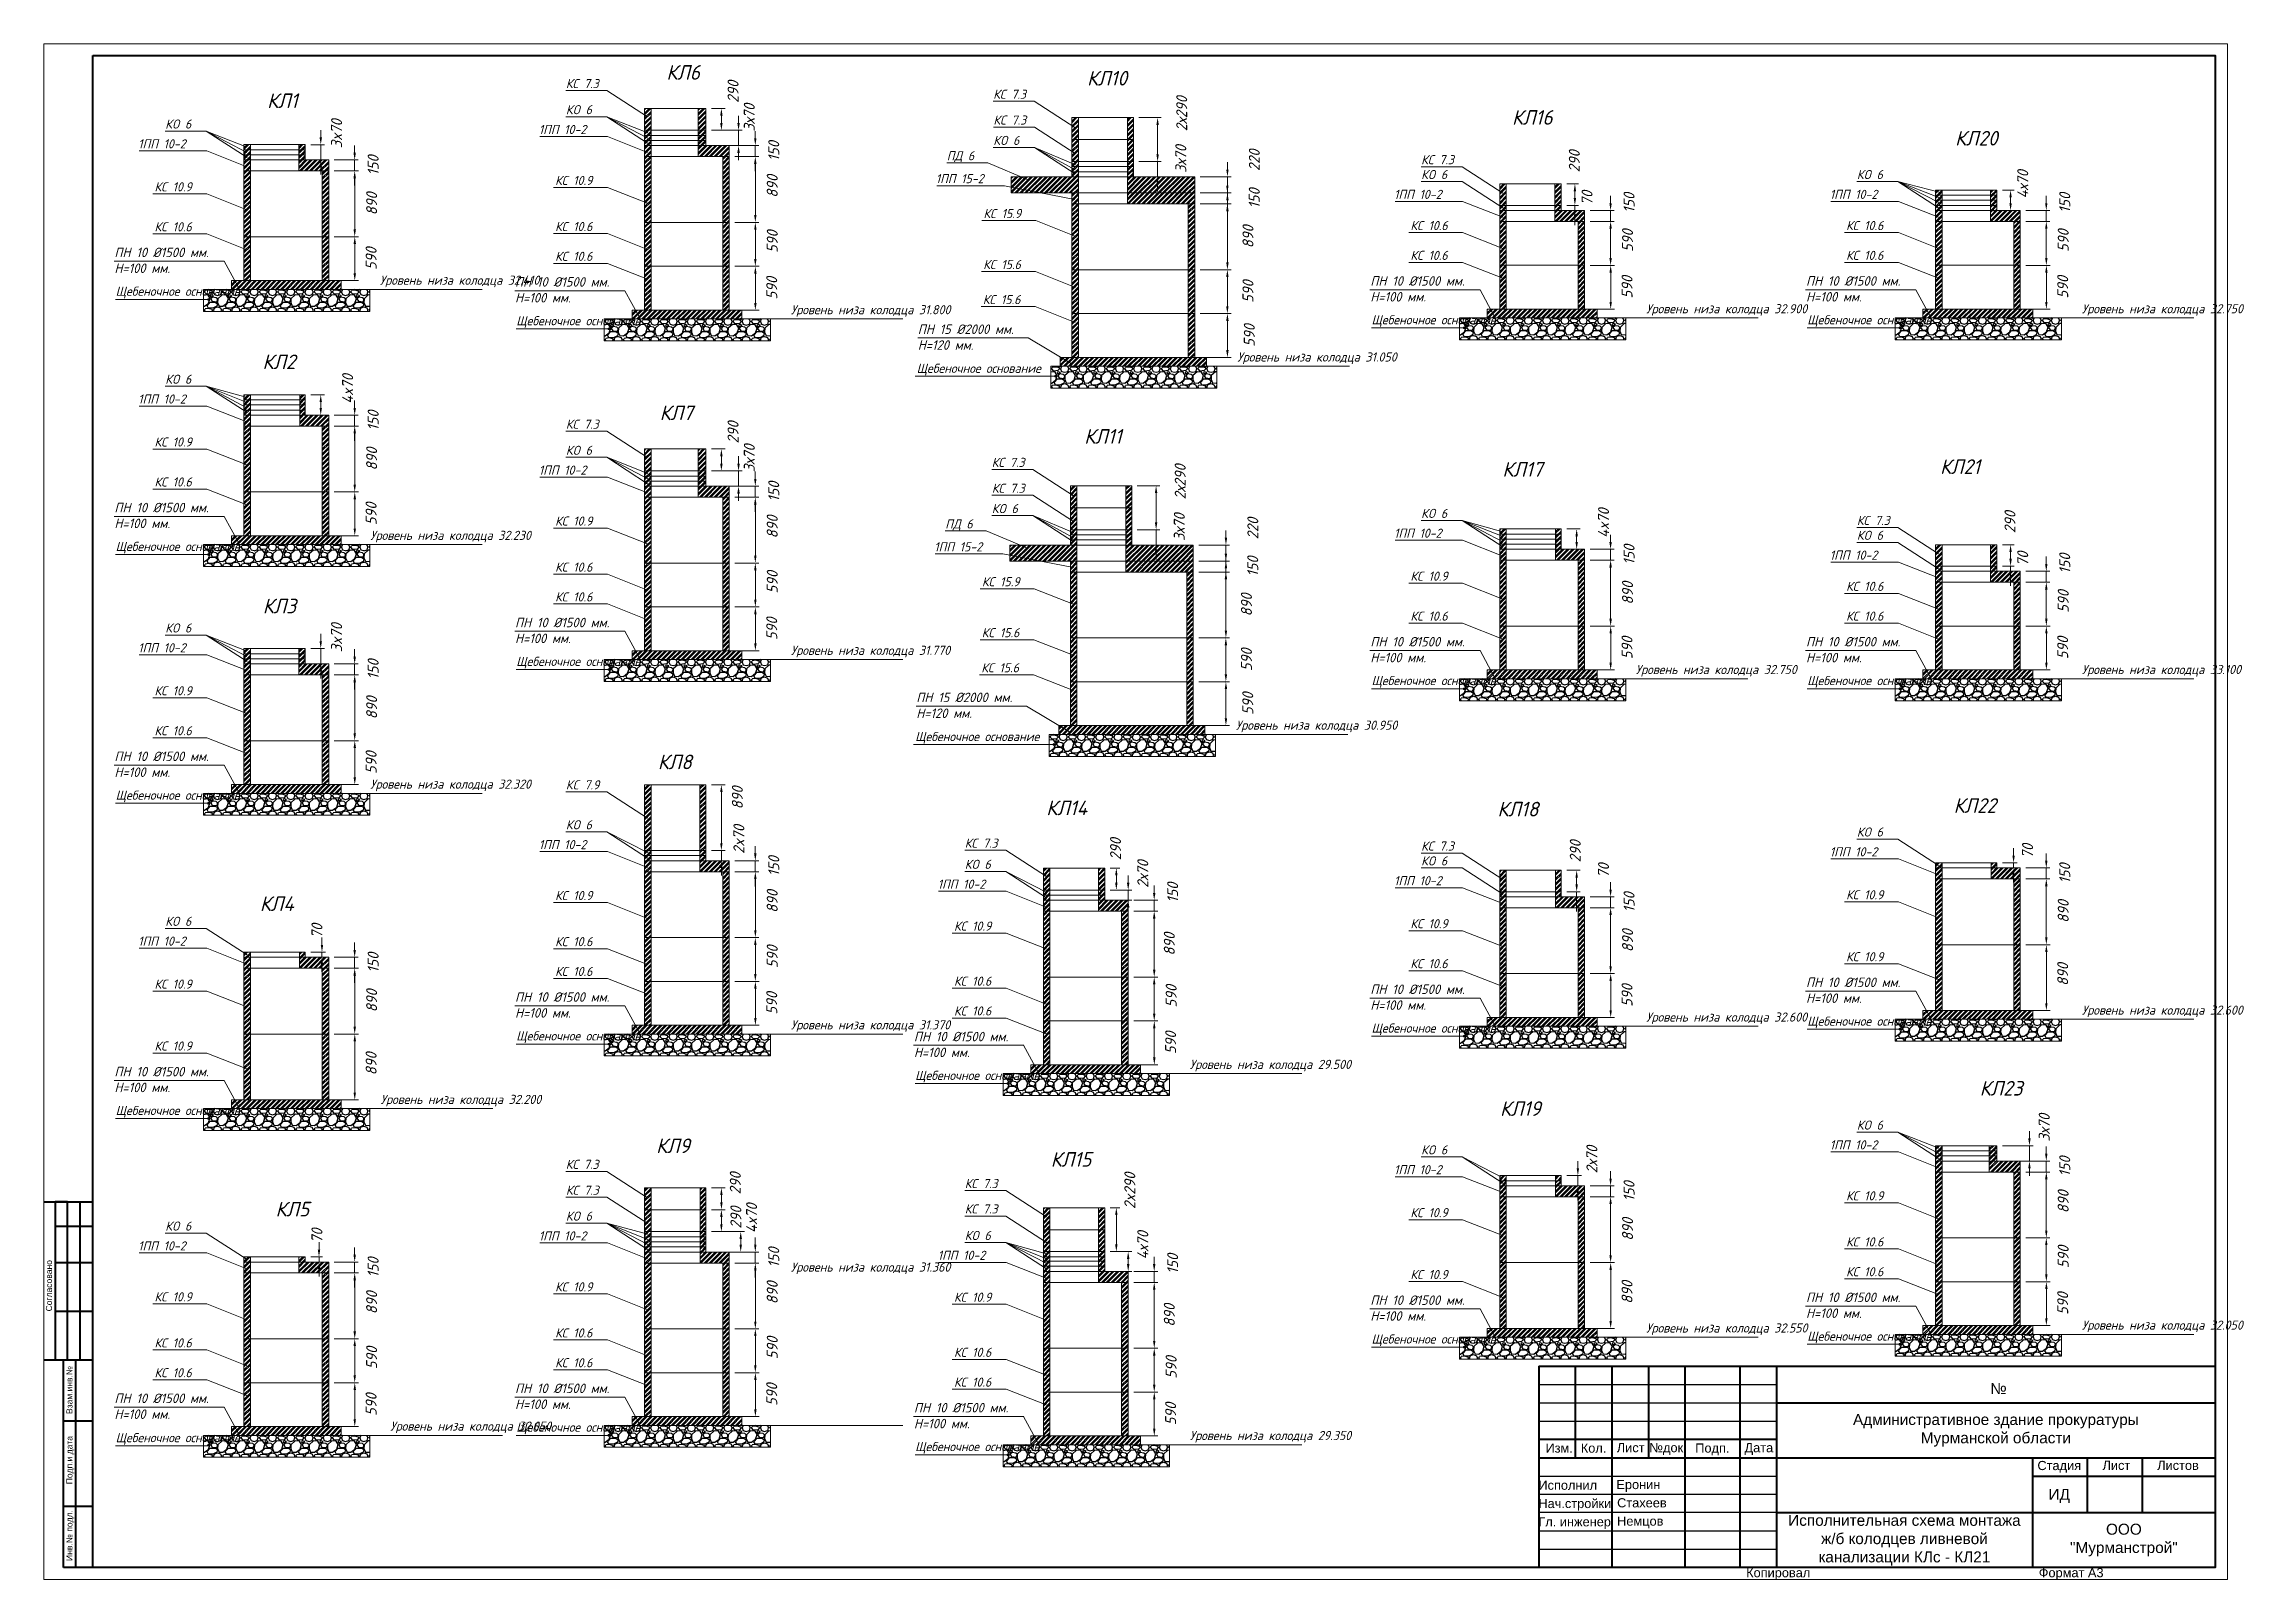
# Model space of a CAD drawing. Header units: millimetres. Extents: x 946 to 259010, y 548 to 42559.
# Drawn here: x 165217 to 225368, y 548 to 42559 of the extents above; entities that cross this region are included whole.
import ezdxf

# ---------------------------------------------------------------- set-up
doc = ezdxf.new("R2010")
doc.units = ezdxf.units.MM
doc.layers.add('.', color=7, linetype='Continuous', lineweight=0, true_color=0xffffff)
for name, color, linetype, lineweight in [('00-рамка', 7, 'Continuous', 40), ('Канализация К1', 14, 'Continuous', 40), ('норма', 7, 'Continuous', 50), ('Размеры КР', 23, 'Continuous', 13), ('Тонко', 7, 'Continuous', 15)]:
    doc.layers.add(name, color=color, linetype=linetype, lineweight=lineweight)
doc.styles.add('2_5-Ариел', font='arial.ttf', dxfattribs={"height": 2.5})
doc.styles.add('3_0-Ариел', font='arial.ttf', dxfattribs={"height": 3})
doc.styles.add('GOST-2.304_Type-B_italic', font='GOST Common Italic.ttf')
doc.styles.add('Ариель-2_5', font='arial.ttf')
doc.styles.add('ГОСТ', font='GOST Common Italic.ttf', dxfattribs={"height": 300})
doc.styles.add('ГП-ариель', font='arial.ttf')
doc.dimstyles.new('М 50', dxfattribs={"dimscale": 0, "dimtxt": 300, "dimasz": 200, "dimexe": 100, "dimexo": 150, "dimgap": 70, "dimtad": 1, "dimdec": 0, "dimlfac": 0.5, "dimdsep": 46, "dimtxsty": 'ГОСТ', "dimcen": 100, "dimdle": 150, "dimclrd": 256, "dimclre": 256, "dimclrt": 256, "dimazin": 3, "dimtfac": 1, "dimtdec": 0, "dimtmove": 1, "dimatfit": 3, "dimfxl": 100, "dimtolj": 1, "dimlwd": -1, "dimlwe": -1, "dimarcsym": 0})
pattern_1 = [(45, (-340813.28, -460546.68), (-67.351921, 67.351921), []), (45, (-340768.38, -460546.68), (-67.351921, 67.351921), [])]
pattern_2 = [(45, (-340854.46, -470616.62), (-67.351921, 67.351921), []), (45, (-340809.56, -470616.62), (-67.351921, 67.351921), [])]

msp = doc.modelspace()

# ---------------------------------------------------------------- texts
at = {"lineweight": 15, "style": 'GOST-2.304_Type-B_italic'}
for s, height, p in [('КС 7.3', 249.6, (179485.5, 41351.6)), ('КЛ6', 400, (182233.5, 41582.9)), ('КЛ10', 400, (193734.7, 41422)), ('КЛ1', 400, (171318.5, 40808)), ('КС 7.3', 249.6, (191169.6, 41060)), ('КO 6', 249.6, (168532, 40245.2)), ('1ПП 10-2', 249.6, (178745.7, 40095.5)), ('КO 6', 249.6, (179485.5, 40637.6)), ('КС 7.3', 249.6, (191174.2, 40353)), ('КЛ16', 400, (205354.4, 40351.3)), ('1ПП 10-2', 249.6, (167792.2, 39703.1)), ('КO 6', 249.6, (191172.4, 39797.1)), ('КЛ20', 400, (217467.8, 39781.2)), ('ПД 6', 249.6, (189899.7, 39378.1)), ('КС 7.3', 249.6, (202870.1, 39269.5)), ('КO 6', 249.6, (202870.1, 38863.9)), ('КO 6', 249.6, (214782.5, 38863.9)), ('КС 10.9', 249.6, (168237.7, 38527.6)), ('КС 10.9', 249.6, (179191.2, 38702.2)), ('1ПП 15-2', 249.6, (189599.3, 38751.4)), ('1ПП 10-2', 249.6, (202130.3, 38321.8)), ('1ПП 10-2', 249.6, (214042.7, 38321.8)), ('КС 15.9', 249.6, (190902.8, 37796.7)), ('КС 10.6', 249.6, (168237.7, 37434.4)), ('КС 10.6', 249.6, (179191.2, 37441.8)), ('КС 10.6', 249.6, (202575.8, 37468.1)), ('КС 10.6', 249.6, (214488.2, 37468.1)), ('КС 10.6', 249.6, (179191.2, 36626.9)), ('КС 10.6', 249.6, (202575.8, 36653.1)), ('КС 10.6', 249.6, (214488.2, 36653.1)), ('КС 15.6', 249.6, (190896.5, 36402.9)), ('КС 15.6', 249.6, (190884.9, 35443.4)), ('КЛ2', 400, (171190.3, 33665.7)), ('КO 6', 249.6, (168532, 33266)), ('1ПП 10-2', 249.6, (167792.2, 32724)), ('КЛ7', 400, (182050.5, 32270.5)), ('КС 7.3', 249.6, (179485.5, 32035.7)), ('КЛ11', 400, (193658.4, 31627.3)), ('КС 10.9', 249.6, (168237.7, 31548.5)), ('КO 6', 249.6, (179485.5, 31321.7)), ('КС 10.6', 249.6, (168237.7, 30455.3)), ('1ПП 10-2', 249.6, (178745.7, 30779.6)), ('КС 7.3', 249.6, (191128.4, 30990.1)), ('КЛ17', 400, (205090.5, 30725.3)), ('КЛ21', 400, (217057.6, 30799)), ('КС 7.3', 249.6, (191133.1, 30283.1)), ('КС 10.9', 249.6, (179191.2, 29386.3)), ('ПД 6', 249.6, (189858.5, 29308.2)), ('КO 6', 249.6, (191131.2, 29727.2)), ('КO 6', 249.6, (202870.1, 29596.5)), ('КС 7.3', 249.6, (214782.5, 29402.2)), ('1ПП 15-2', 249.6, (189558.1, 28681.5)), ('1ПП 10-2', 249.6, (202130.3, 29054.4)), ('КO 6', 249.6, (214782.5, 28996.5)), ('КС 10.6', 249.6, (179191.2, 28125.9)), ('1ПП 10-2', 249.6, (214042.7, 28454.4)), ('КС 15.9', 249.6, (190861.6, 27726.8)), ('КС 10.9', 249.6, (202575.8, 27879)), ('КС 10.6', 249.6, (214488.2, 27600.7)), ('КЛ3', 400, (171199.2, 26987.7)), ('КС 10.6', 249.6, (179191.2, 27311)), ('КO 6', 249.6, (168532, 26462)), ('КС 15.6', 249.6, (190855.4, 26333)), ('КС 10.6', 249.6, (202575.8, 26785.8)), ('КС 10.6', 249.6, (214488.2, 26785.8)), ('1ПП 10-2', 249.6, (167792.2, 25920)), ('КС 15.6', 249.6, (190843.7, 25373.5)), ('КС 10.9', 249.6, (168237.7, 24744.5)), ('КС 10.6', 249.6, (168237.7, 23651.3)), ('КЛ8', 400, (182000, 22723.2)), ('КC 7.9', 249.6, (179485.5, 22171.6)), ('КЛ14', 400, (192619.8, 21465.9)), ('КЛ18', 400, (204956.3, 21432.7)), ('КЛ22', 400, (217428.4, 21529.7)), ('КO 6', 249.6, (179485.5, 21078.7)), ('КO 6', 249.6, (214782.5, 20881.7)), ('1ПП 10-2', 249.6, (178745.7, 20536.6)), ('КС 7.3', 249.6, (190391.8, 20576.3)), ('КС 7.3', 249.6, (202870.1, 20497.3)), ('1ПП 10-2', 249.6, (214042.7, 20339.6)), ('КO 6', 249.6, (190391.8, 19997.9)), ('КO 6', 249.6, (202870.1, 20091.7)), ('КС 10.9', 249.6, (179191.2, 19143.2)), ('1ПП 10-2', 249.6, (189652, 19455.8)), ('1ПП 10-2', 249.6, (202130.3, 19549.6)), ('КС 10.9', 249.6, (214488.2, 19164.1)), ('КO 6', 249.6, (168532, 18439)), ('КЛ4', 400, (171119.5, 18846.5)), ('1ПП 10-2', 249.6, (167792.2, 17897)), ('КС 10.6', 249.6, (179191.2, 17882.9)), ('КС 10.9', 249.6, (190097.5, 18308.5)), ('КС 10.9', 249.6, (202575.8, 18374.1)), ('КС 10.6', 249.6, (202575.8, 17280.9)), ('КС 10.9', 249.6, (214488.2, 17470.9)), ('КС 10.9', 249.6, (168237.7, 16721.5)), ('КС 10.6', 249.6, (179191.2, 17067.9)), ('КС 10.6', 249.6, (190097.5, 16802.1)), ('КС 10.6', 249.6, (190097.5, 15987.1)), ('КС 10.9', 249.6, (168237.7, 15028.3)), ('КЛ23', 400, (218141.4, 13797.5)), ('КЛ19', 400, (205026.2, 13241.5)), ('КO 6', 249.6, (214782.5, 12865.8)), ('КС 7.3', 249.6, (179482.5, 11791.6)), ('КЛ9', 400, (181952.9, 12223.9)), ('КЛ15', 400, (192742.1, 11852.9)), ('КO 6', 249.6, (202870.1, 12187.8)), ('1ПП 10-2', 249.6, (214042.7, 12323.8)), ('КС 7.3', 249.6, (190391.8, 11267.1)), ('1ПП 10-2', 249.6, (202130.3, 11645.7)), ('КЛ5', 400, (171548.5, 10491.9)), ('КС 7.3', 249.6, (179487.2, 11084.6)), ('КС 10.9', 249.6, (214488.2, 10930.4)), ('КO 6', 249.6, (168532, 10103.6)), ('КO 6', 249.6, (179485.5, 10376.4)), ('КС 7.3', 249.6, (190391.8, 10571.9)), ('КС 10.9', 249.6, (202575.8, 10470.2)), ('1ПП 10-2', 249.6, (167792.2, 9561.5)), ('1ПП 10-2', 249.6, (178745.7, 9834.3)), ('КO 6', 249.6, (190391.8, 9846.4)), ('КС 10.6', 249.6, (214488.2, 9670)), ('1ПП 10-2', 249.6, (189652, 9304.3)), ('КС 10.9', 249.6, (202575.8, 8777)), ('КС 10.6', 249.6, (214488.2, 8855.1)), ('КС 10.9', 249.6, (179191.2, 8440.9)), ('КС 10.9', 249.6, (168237.7, 8168.2)), ('КС 10.9', 249.6, (190097.5, 8157)), ('КС 10.6', 249.6, (179191.2, 7180.5)), ('КС 10.6', 249.6, (168237.7, 6907.8)), ('КС 10.6', 249.6, (190097.5, 6650.6)), ('КС 10.6', 249.6, (168237.7, 6092.8)), ('КС 10.6', 249.6, (179191.2, 6365.6)), ('КС 10.6', 249.6, (190097.5, 5835.6))]:
    msp.add_text(s, height=height, dxfattribs=at).set_placement(p)
at = {"attachment_point": 1, "style": 'ГОСТ'}
for s, width, heights, insert, char_height in [('ПН 10 %%C1500 мм.\\PН=100 мм.', 3495.448, [1161.3], (167142.6, 36989.1), 260), ('ПН 10 %%C1500 мм.\\PН=100 мм.', 3495.448, [1161.3], (178096.1, 36181.6), 260), ('ПН 10 %%C1500 мм.\\PН=100 мм.', 3495.448, [1161.3], (201480.7, 36207.8), 260), ('ПН 10 %%C1500 мм.\\PН=100 мм.', 3495.448, [1161.3], (213393.1, 36207.8), 260), ('Щебеночное основание ', 3888.851, [0], (167176, 35921.4), 250), ('Щебеночное основание ', 3888.851, [0], (178129.5, 35113.9), 250), ('ПН 15 %%C2000 мм.\\PН=120 мм.', 3495.448, [1161.3], (189107.9, 34888.3), 260), ('Щебеночное основание ', 3888.851, [0], (201514.1, 35140.2), 250), ('Щебеночное основание ', 3888.851, [0], (213426.5, 35140.2), 250), ('Щебеночное основание ', 3888.851, [0], (189077, 33813.1), 250), ('ПН 10 %%C1500 мм.\\PН=100 мм.', 3495.448, [1161.3], (167142.6, 30010), 260), ('Щебеночное основание ', 3888.851, [0], (167176, 28942.3), 250), ('ПН 10 %%C1500 мм.\\PН=100 мм.', 3495.448, [1161.3], (178096.1, 26865.7), 260), ('ПН 10 %%C1500 мм.\\PН=100 мм.', 3495.448, [1161.3], (201480.7, 26340.5), 260), ('ПН 10 %%C1500 мм.\\PН=100 мм.', 3495.448, [1161.3], (213393.1, 26340.5), 260), ('Щебеночное основание ', 3888.851, [0], (178129.5, 25798), 250), ('Щебеночное основание ', 3888.851, [0], (201514.1, 25272.8), 250), ('Щебеночное основание ', 3888.851, [0], (213426.5, 25272.8), 250), ('ПН 15 %%C2000 мм.\\PН=120 мм.', 3495.448, [1161.3], (189066.7, 24818.4), 260), ('Щебеночное основание ', 3888.851, [0], (189035.8, 23743.2), 250), ('ПН 10 %%C1500 мм.\\PН=100 мм.', 3495.448, [1161.3], (167142.6, 23206), 260), ('Щебеночное основание ', 3888.851, [0], (167176, 22138.3), 250), ('ПН 10 %%C1500 мм.\\PН=100 мм.', 3495.448, [1161.3], (213393.1, 17025.6), 260), ('ПН 10 %%C1500 мм.\\PН=100 мм.', 3495.448, [1161.3], (178096.1, 16622.6), 260), ('ПН 10 %%C1500 мм.\\PН=100 мм.', 3495.448, [1161.3], (201480.7, 16835.6), 260), ('Щебеночное основание ', 3888.851, [0], (201514.1, 15767.9), 250), ('Щебеночное основание ', 3888.851, [0], (213426.5, 15958), 250), ('Щебеночное основание ', 3888.851, [0], (178129.5, 15555), 250), ('ПН 10 %%C1500 мм.\\PН=100 мм.', 3495.448, [1161.3], (189002.4, 15541.8), 260), ('ПН 10 %%C1500 мм.\\PН=100 мм.', 3495.448, [1161.3], (167142.6, 14583), 260), ('Щебеночное основание ', 3888.851, [0], (189035.8, 14474.2), 250), ('Щебеночное основание ', 3888.851, [0], (167176, 13515.3), 250), ('ПН 10 %%C1500 мм.\\PН=100 мм.', 3495.448, [1161.3], (201480.7, 8331.7), 260), ('ПН 10 %%C1500 мм.\\PН=100 мм.', 3495.448, [1161.3], (213393.1, 8409.8), 260), ('Щебеночное основание ', 3888.851, [0], (201514.1, 7264.1), 250), ('Щебеночное основание ', 3888.851, [0], (213426.5, 7342.1), 250), ('ПН 10 %%C1500 мм.\\PН=100 мм.', 3495.448, [1161.3], (167142.6, 5647.6), 260), ('ПН 10 %%C1500 мм.\\PН=100 мм.', 3495.448, [1161.3], (178096.1, 5920.3), 260), ('Щебеночное основание ', 3888.851, [0], (178129.5, 4852.6), 250), ('ПН 10 %%C1500 мм.\\PН=100 мм.', 3495.448, [1161.3], (189002.4, 5390.4), 260), ('Щебеночное основание ', 3888.851, [0], (167176, 4566.1), 250), ('Щебеночное основание ', 3888.851, [0], (189035.8, 4322.7), 250)]:
    msp.add_mtext_dynamic_manual_height_columns(s, width=width, gutter_width=20, heights=heights, dxfattribs=dict(at, insert=insert, char_height=char_height))
at = {"color": 250, "char_height": 250, "attachment_point": 1, "style": 'ГОСТ'}
for s, insert in [('Уровень низа колодца 32.410 ', (174399.6, 36223.9)), ('Уровень низа колодца 31.800 ', (185638.8, 35416.4)), ('Уровень низа колодца 32.900 ', (209023.4, 35442.6)), ('Уровень низа колодца 32.750 ', (220935.8, 35442.6)), ('Уровень низа колодца 31.050 ', (197845.9, 34123.1)), ('Уровень низа колодца 32.230 ', (174137, 29244.8)), ('Уровень низа колодца 31.770 ', (185638.8, 26100.5)), ('Уровень низа колодца 32.750 ', (208737.7, 25575.3)), ('Уровень низа колодца 33.100 ', (220935.8, 25575.3)), ('Уровень низа колодца 30.950 ', (197804.7, 24053.2)), ('Уровень низа колодца 32.320 ', (174137, 22440.8)), ('Уровень низа колодца 32.600 ', (220935.8, 16260.4)), ('Уровень низа колодца 31.370 ', (185638.8, 15857.4)), ('Уровень низа колодца 32.600 ', (209023.4, 16070.4)), ('Уровень низа колодца 29.500 ', (196545.1, 14776.6)), ('Уровень низа колодца 32.200 ', (174422.7, 13817.8)), ('Уровень низа колодца 31.360 ', (185638.8, 9231.6)), ('Уровень низа колодца 32.550 ', (209023.4, 7566.5)), ('Уровень низа колодца 32.050 ', (220935.8, 7644.6)), ('Уровень низа колодца 32.050 ', (174685.3, 4882.4)), ('Уровень низа колодца 29.350 ', (196545.1, 4625.2))]:
    msp.add_mtext_dynamic_manual_height_columns(s, width=4247.949, gutter_width=20, heights=[0], dxfattribs=dict(at, insert=insert))
at = {"layer": '00-рамка', "style": 'Ариель-2_5'}
for s, height, p in [('Согласовано', 166.667, (165435.6, 7894.2)), ('Взам.инв.№', 166.67, (165995, 5088.6)), ('Подп.и дата', 166.667, (165995, 3167.3)), ('Инв.№ подл.', 166.667, (165995, 1070.2))]:
    msp.add_text(s, height=height, rotation=90, dxfattribs=at).set_placement(p)
at = {"layer": '00-рамка', "style": '2_5-Ариел'}
for s, height, p in [('№', 300, (218430.6, 5633.8)), ('Изм.', 250, (206269.7, 4031.6)), ('Кол.', 250, (207235.2, 4031.4)), ('Лист', 250, (208218.9, 4042.8)), ('№док', 250, (209108.3, 4042.8)), ('Подп.', 250, (210364.6, 4032.4)), ('Дата', 250, (211710.4, 4042.8)), ('Стадия', 250, (219719.8, 3554.6)), ('Лист', 250, (221499.1, 3558.9)), ('Листов', 250, (222994.1, 3558.9)), ('Исполнил', 250, (206075.5, 3016.1)), ('Еронин', 250, (208208.8, 3034.4)), ('ИД', 300, (220023.1, 2741.4)), ('Нач.стройки', 250, (206075, 2516.1)), ('Стахеев', 250, (208228, 2534.4)), ('Гл. инженер', 250, (206075, 2016.1)), ('Немцов', 250, (208228, 2034.4)), ('Копировал', 250, (211755.8, 623.4)), ('Формат А3', 250, (219755.8, 623.4))]:
    msp.add_text(s, height=height, dxfattribs=at).set_placement(p)
at = {"layer": '00-рамка', "char_height": 300, "attachment_point": 5}
for s, insert, width, style in [('Административное здание прокуратуры\\PМурманской области', (218583.7, 4642.3), 12000, '3_0-Ариел'), ('Исполнительная схема монтажа ж/б колодцев ливневой канализации КЛc - КЛ21', (216083.7, 1637), 7000, 'ГП-ариель'), ('ООО\\P"Мурманстрой"', (222083.7, 1642.3), 5000, 'ГП-ариель')]:
    msp.add_mtext(s, dxfattribs=dict(at, insert=insert, width=width, style=style))

# ---------------------------------------------------------------- blocks, each defined once
blk = doc.blocks.new('*D129')
at = {"layer": 'Defpoints', "color": 0, "transparency": 16777216}
for p in [(173000, 37287), (173714, 37287), (173000, 36087)]:
    blk.add_point(p, dxfattribs=at)
at = {"layer": 'Размеры КР', "transparency": 16777216}
for p, q in [((173150, 37287), (173814, 37287)), ((173714, 36287), (173714, 37087)), ((173150, 36087), (173814, 36087))]:
    blk.add_line(p, q, dxfattribs=at)
for points in [[(173681, 37087), (173747, 37087), (173714, 37287)], [(173681, 36287), (173747, 36287), (173714, 36087)]]:
    blk.add_solid(points, dxfattribs=at)
at = {"layer": 'Размеры КР', "lineweight": 13, "transparency": 16777216, "insert": (174161, 36687), "char_height": 300, "attachment_point": 5, "rotation": 90, "style": 'ГОСТ'}
blk.add_mtext('\\A1;590', dxfattribs=at)
blk = doc.blocks.new('*D130')
at = {"layer": 'Defpoints', "color": 0, "transparency": 16777216}
for p in [(173000, 39087), (173713, 39087), (173000, 37287)]:
    blk.add_point(p, dxfattribs=at)
at = {"layer": 'Размеры КР', "transparency": 16777216}
for p, q in [((173150, 39087), (173813, 39087)), ((173713, 37487), (173713, 38887)), ((173150, 37287), (173813, 37287))]:
    blk.add_line(p, q, dxfattribs=at)
for points in [[(173679, 38887), (173746, 38887), (173713, 39087)], [(173679, 37487), (173746, 37487), (173713, 37287)]]:
    blk.add_solid(points, dxfattribs=at)
at = {"layer": 'Размеры КР', "lineweight": 13, "transparency": 16777216, "insert": (174175, 38187), "char_height": 300, "attachment_point": 5, "rotation": 90, "style": 'ГОСТ'}
blk.add_mtext('\\A1;890', dxfattribs=at)
blk = doc.blocks.new('*D131')
at = {"layer": 'Defpoints', "color": 0, "transparency": 16777216}
for p in [(173000, 39387), (173711, 39387), (173000, 39087)]:
    blk.add_point(p, dxfattribs=at)
at = {"layer": 'Размеры КР', "transparency": 16777216}
for p, q in [((173711, 39587), (173711, 39787)), ((173150, 39387), (173811, 39387)), ((173711, 39087), (173711, 39387)), ((173150, 39087), (173811, 39087)), ((173711, 38887), (173711, 38687))]:
    blk.add_line(p, q, dxfattribs=at)
for points in [[(173678, 39587), (173745, 39587), (173711, 39387)], [(173678, 38887), (173745, 38887), (173711, 39087)]]:
    blk.add_solid(points, dxfattribs=at)
at = {"layer": 'Размеры КР', "lineweight": 13, "transparency": 16777216, "insert": (174217, 39237), "char_height": 300, "attachment_point": 5, "rotation": 90, "style": 'ГОСТ'}
blk.add_mtext('\\A1;150', dxfattribs=at)
blk = doc.blocks.new('*D54')
at = {"layer": 'Defpoints', "color": 0, "transparency": 16777216}
for p in [(173000, 30307), (173714, 30307), (173000, 29107)]:
    blk.add_point(p, dxfattribs=at)
at = {"layer": 'Размеры КР', "transparency": 16777216}
for p, q in [((173150, 30307), (173814, 30307)), ((173714, 29307), (173714, 30107)), ((173150, 29107), (173814, 29107))]:
    blk.add_line(p, q, dxfattribs=at)
for points in [[(173681, 30107), (173747, 30107), (173714, 30307)], [(173681, 29307), (173747, 29307), (173714, 29107)]]:
    blk.add_solid(points, dxfattribs=at)
at = {"layer": 'Размеры КР', "lineweight": 13, "transparency": 16777216, "insert": (174161, 29707), "char_height": 300, "attachment_point": 5, "rotation": 90, "style": 'ГОСТ'}
blk.add_mtext('\\A1;590', dxfattribs=at)
blk = doc.blocks.new('*D55')
at = {"layer": 'Defpoints', "color": 0, "transparency": 16777216}
for p in [(173000, 32107), (173713, 32107), (173000, 30307)]:
    blk.add_point(p, dxfattribs=at)
at = {"layer": 'Размеры КР', "transparency": 16777216}
for p, q in [((173150, 32107), (173813, 32107)), ((173713, 30507), (173713, 31907)), ((173150, 30307), (173813, 30307))]:
    blk.add_line(p, q, dxfattribs=at)
for points in [[(173679, 31907), (173746, 31907), (173713, 32107)], [(173679, 30507), (173746, 30507), (173713, 30307)]]:
    blk.add_solid(points, dxfattribs=at)
at = {"layer": 'Размеры КР', "lineweight": 13, "transparency": 16777216, "insert": (174175, 31207), "char_height": 300, "attachment_point": 5, "rotation": 90, "style": 'ГОСТ'}
blk.add_mtext('\\A1;890', dxfattribs=at)
blk = doc.blocks.new('*D56')
at = {"layer": 'Defpoints', "color": 0, "transparency": 16777216}
for p in [(173000, 32407), (173000, 32107), (173711, 32407)]:
    blk.add_point(p, dxfattribs=at)
at = {"layer": 'Размеры КР', "transparency": 16777216}
for p, q in [((173711, 32607), (173711, 32807)), ((173150, 32407), (173811, 32407)), ((173150, 32107), (173811, 32107)), ((173711, 32107), (173711, 32407)), ((173711, 31907), (173711, 31707))]:
    blk.add_line(p, q, dxfattribs=at)
for points in [[(173678, 32607), (173745, 32607), (173711, 32407)], [(173678, 31907), (173745, 31907), (173711, 32107)]]:
    blk.add_solid(points, dxfattribs=at)
at = {"layer": 'Размеры КР', "lineweight": 13, "transparency": 16777216, "insert": (174217, 32257), "char_height": 300, "attachment_point": 5, "rotation": 90, "style": 'ГОСТ'}
blk.add_mtext('\\A1;150', dxfattribs=at)
blk = doc.blocks.new('*D57')
at = {"layer": 'Defpoints', "color": 0, "transparency": 16777216}
for p in [(172361, 32966), (172784, 32966), (172361, 32407)]:
    blk.add_point(p, dxfattribs=at)
at = {"layer": 'Размеры КР', "transparency": 16777216}
for p, q in [((172511, 32966), (172884, 32966)), ((172784, 32607), (172784, 32766)), ((172511, 32407), (172884, 32407))]:
    blk.add_line(p, q, dxfattribs=at)
for points in [[(172751, 32766), (172817, 32766), (172784, 32966)], [(172751, 32607), (172817, 32607), (172784, 32407)]]:
    blk.add_solid(points, dxfattribs=at)
at = {"layer": 'Размеры КР', "lineweight": 13, "transparency": 16777216, "insert": (173519, 33124), "char_height": 300, "attachment_point": 5, "rotation": 90, "style": 'ГОСТ'}
blk.add_mtext('\\A1;4x70', dxfattribs=at)
blk = doc.blocks.new('*D58')
at = {"layer": 'Defpoints', "color": 0, "transparency": 16777216}
for p in [(173000, 15480), (173714, 15480), (173000, 13680)]:
    blk.add_point(p, dxfattribs=at)
at = {"layer": 'Размеры КР', "transparency": 16777216}
for p, q in [((173150, 15480), (173814, 15480)), ((173714, 13880), (173714, 15280)), ((173150, 13680), (173814, 13680))]:
    blk.add_line(p, q, dxfattribs=at)
for points in [[(173681, 15280), (173747, 15280), (173714, 15480)], [(173681, 13880), (173747, 13880), (173714, 13680)]]:
    blk.add_solid(points, dxfattribs=at)
at = {"layer": 'Размеры КР', "lineweight": 13, "transparency": 16777216, "insert": (174161, 14666), "char_height": 300, "attachment_point": 5, "rotation": 90, "style": 'ГОСТ'}
blk.add_mtext('\\A1;890', dxfattribs=at)
blk = doc.blocks.new('*D59')
at = {"layer": 'Defpoints', "color": 0, "transparency": 16777216}
for p in [(173000, 17280), (173713, 17280), (173000, 15480)]:
    blk.add_point(p, dxfattribs=at)
at = {"layer": 'Размеры КР', "transparency": 16777216}
for p, q in [((173150, 17280), (173813, 17280)), ((173713, 15680), (173713, 17080)), ((173150, 15480), (173813, 15480))]:
    blk.add_line(p, q, dxfattribs=at)
for points in [[(173679, 17080), (173746, 17080), (173713, 17280)], [(173679, 15680), (173746, 15680), (173713, 15480)]]:
    blk.add_solid(points, dxfattribs=at)
at = {"layer": 'Размеры КР', "lineweight": 13, "transparency": 16777216, "insert": (174175, 16389), "char_height": 300, "attachment_point": 5, "rotation": 90, "style": 'ГОСТ'}
blk.add_mtext('\\A1;890', dxfattribs=at)
blk = doc.blocks.new('*D60')
at = {"layer": 'Defpoints', "color": 0, "transparency": 16777216}
for p in [(173000, 17580), (173711, 17580), (173000, 17280)]:
    blk.add_point(p, dxfattribs=at)
at = {"layer": 'Размеры КР', "transparency": 16777216}
for p, q in [((173150, 17580), (173811, 17580)), ((173711, 17780), (173711, 17980)), ((173711, 17280), (173711, 17580)), ((173150, 17280), (173811, 17280)), ((173711, 17080), (173711, 16880))]:
    blk.add_line(p, q, dxfattribs=at)
for points in [[(173678, 17780), (173745, 17780), (173711, 17580)], [(173678, 17080), (173745, 17080), (173711, 17280)]]:
    blk.add_solid(points, dxfattribs=at)
at = {"layer": 'Размеры КР', "lineweight": 13, "transparency": 16777216, "insert": (174217, 17430), "char_height": 300, "attachment_point": 5, "rotation": 90, "style": 'ГОСТ'}
blk.add_mtext('\\A1;150', dxfattribs=at)
blk = doc.blocks.new('*D61')
at = {"layer": 'Defpoints', "color": 0, "transparency": 16777216}
for p in [(172360, 17720), (172360, 17580), (172817, 17720)]:
    blk.add_point(p, dxfattribs=at)
at = {"layer": 'Размеры КР', "transparency": 16777216}
for p, q in [((172817, 17920), (172817, 18120)), ((172510, 17720), (172917, 17720)), ((172510, 17580), (172917, 17580)), ((172817, 17580), (172817, 17720)), ((172817, 17380), (172817, 17180))]:
    blk.add_line(p, q, dxfattribs=at)
for points in [[(172784, 17920), (172850, 17920), (172817, 17720)], [(172784, 17380), (172850, 17380), (172817, 17580)]]:
    blk.add_solid(points, dxfattribs=at)
at = {"layer": 'Размеры КР', "lineweight": 13, "transparency": 16777216, "insert": (172679, 18297), "char_height": 300, "attachment_point": 5, "rotation": 90, "style": 'ГОСТ'}
blk.add_mtext('\\A1;70', dxfattribs=at)
blk = doc.blocks.new('*D62')
at = {"layer": 'Defpoints', "color": 0, "transparency": 16777216}
for p in [(173000, 5945), (173714, 5945), (173000, 4745)]:
    blk.add_point(p, dxfattribs=at)
at = {"layer": 'Размеры КР', "transparency": 16777216}
for p, q in [((173150, 5945), (173814, 5945)), ((173714, 4945), (173714, 5745)), ((173150, 4745), (173814, 4745))]:
    blk.add_line(p, q, dxfattribs=at)
for points in [[(173681, 5745), (173747, 5745), (173714, 5945)], [(173681, 4945), (173747, 4945), (173714, 4745)]]:
    blk.add_solid(points, dxfattribs=at)
at = {"layer": 'Размеры КР', "lineweight": 13, "transparency": 16777216, "insert": (174161, 5345), "char_height": 300, "attachment_point": 5, "rotation": 90, "style": 'ГОСТ'}
blk.add_mtext('\\A1;590', dxfattribs=at)
blk = doc.blocks.new('*D63')
at = {"layer": 'Defpoints', "color": 0, "transparency": 16777216}
for p in [(173000, 7145), (173713, 7145), (173000, 5945)]:
    blk.add_point(p, dxfattribs=at)
at = {"layer": 'Размеры КР', "transparency": 16777216}
for p, q in [((173150, 7145), (173813, 7145)), ((173713, 6145), (173713, 6945)), ((173150, 5945), (173813, 5945))]:
    blk.add_line(p, q, dxfattribs=at)
for points in [[(173679, 6945), (173746, 6945), (173713, 7145)], [(173679, 6145), (173746, 6145), (173713, 5945)]]:
    blk.add_solid(points, dxfattribs=at)
at = {"layer": 'Размеры КР', "lineweight": 13, "transparency": 16777216, "insert": (174175, 6619), "char_height": 300, "attachment_point": 5, "rotation": 90, "style": 'ГОСТ'}
blk.add_mtext('\\A1;590', dxfattribs=at)
blk = doc.blocks.new('*D64')
at = {"layer": 'Defpoints', "color": 0, "transparency": 16777216}
for p in [(173000, 9245), (173711, 9245), (173000, 8945)]:
    blk.add_point(p, dxfattribs=at)
at = {"layer": 'Размеры КР', "transparency": 16777216}
for p, q in [((173711, 9445), (173711, 9645)), ((173150, 9245), (173811, 9245)), ((173711, 8945), (173711, 9245)), ((173150, 8945), (173811, 8945)), ((173711, 8745), (173711, 8545))]:
    blk.add_line(p, q, dxfattribs=at)
for points in [[(173678, 9445), (173745, 9445), (173711, 9245)], [(173678, 8745), (173745, 8745), (173711, 8945)]]:
    blk.add_solid(points, dxfattribs=at)
at = {"layer": 'Размеры КР', "lineweight": 13, "transparency": 16777216, "insert": (174217, 9095), "char_height": 300, "attachment_point": 5, "rotation": 90, "style": 'ГОСТ'}
blk.add_mtext('\\A1;150', dxfattribs=at)
blk = doc.blocks.new('*D65')
at = {"layer": 'Defpoints', "color": 0, "transparency": 16777216}
for p in [(172360, 9385), (172360, 9245), (172736, 9385)]:
    blk.add_point(p, dxfattribs=at)
at = {"layer": 'Размеры КР', "transparency": 16777216}
for p, q in [((172736, 9585), (172736, 9785)), ((172510, 9385), (172836, 9385)), ((172510, 9245), (172836, 9245)), ((172736, 9245), (172736, 9385)), ((172736, 9045), (172736, 8845))]:
    blk.add_line(p, q, dxfattribs=at)
for points in [[(172702, 9585), (172769, 9585), (172736, 9385)], [(172702, 9045), (172769, 9045), (172736, 9245)]]:
    blk.add_solid(points, dxfattribs=at)
at = {"layer": 'Размеры КР', "lineweight": 13, "transparency": 16777216, "insert": (172679, 9962), "char_height": 300, "attachment_point": 5, "rotation": 90, "style": 'ГОСТ'}
blk.add_mtext('\\A1;70', dxfattribs=at)
blk = doc.blocks.new('*D66')
at = {"layer": 'Defpoints', "color": 0, "transparency": 16777216}
for p in [(173000, 8945), (173000, 7145), (173713, 7145)]:
    blk.add_point(p, dxfattribs=at)
at = {"layer": 'Размеры КР', "transparency": 16777216}
for p, q in [((173150, 8945), (173813, 8945)), ((173713, 8745), (173713, 7345)), ((173150, 7145), (173813, 7145))]:
    blk.add_line(p, q, dxfattribs=at)
for points in [[(173679, 8745), (173746, 8745), (173713, 8945)], [(173679, 7345), (173746, 7345), (173713, 7145)]]:
    blk.add_solid(points, dxfattribs=at)
at = {"layer": 'Размеры КР', "lineweight": 13, "transparency": 16777216, "insert": (174174, 8131), "char_height": 300, "attachment_point": 5, "rotation": 90, "style": 'ГОСТ'}
blk.add_mtext('\\A1;890', dxfattribs=at)
blk = doc.blocks.new('*D100')
at = {"layer": 'Defpoints', "color": 0, "transparency": 16777216}
for p in [(183954, 36479), (184667, 36479), (183954, 35279)]:
    blk.add_point(p, dxfattribs=at)
at = {"layer": 'Размеры КР', "transparency": 16777216}
for p, q in [((184104, 36479), (184767, 36479)), ((184667, 35479), (184667, 36279)), ((184104, 35279), (184767, 35279))]:
    blk.add_line(p, q, dxfattribs=at)
for points in [[(184634, 36279), (184701, 36279), (184667, 36479)], [(184634, 35479), (184701, 35479), (184667, 35279)]]:
    blk.add_solid(points, dxfattribs=at)
at = {"layer": 'Размеры КР', "lineweight": 13, "transparency": 16777216, "insert": (185114, 35879), "char_height": 300, "attachment_point": 5, "rotation": 90, "style": 'ГОСТ'}
blk.add_mtext('\\A1;590', dxfattribs=at)
blk = doc.blocks.new('*D101')
at = {"layer": 'Defpoints', "color": 0, "transparency": 16777216}
for p in [(183954, 37679), (184666, 37679), (183954, 36479)]:
    blk.add_point(p, dxfattribs=at)
at = {"layer": 'Размеры КР', "transparency": 16777216}
for p, q in [((184104, 37679), (184766, 37679)), ((184666, 36679), (184666, 37479)), ((184104, 36479), (184766, 36479))]:
    blk.add_line(p, q, dxfattribs=at)
for points in [[(184633, 37479), (184699, 37479), (184666, 37679)], [(184633, 36679), (184699, 36679), (184666, 36479)]]:
    blk.add_solid(points, dxfattribs=at)
at = {"layer": 'Размеры КР', "lineweight": 13, "transparency": 16777216, "insert": (185128, 37153), "char_height": 300, "attachment_point": 5, "rotation": 90, "style": 'ГОСТ'}
blk.add_mtext('\\A1;590', dxfattribs=at)
blk = doc.blocks.new('*D102')
at = {"layer": 'Defpoints', "color": 0, "transparency": 16777216}
for p in [(183954, 39779), (184665, 39779), (183954, 39479)]:
    blk.add_point(p, dxfattribs=at)
at = {"layer": 'Размеры КР', "transparency": 16777216}
for p, q in [((184104, 39779), (184765, 39779)), ((184665, 39979), (184665, 40179)), ((184665, 39479), (184665, 39779)), ((184104, 39479), (184765, 39479)), ((184665, 39279), (184665, 39079))]:
    blk.add_line(p, q, dxfattribs=at)
for points in [[(184632, 39979), (184698, 39979), (184665, 39779)], [(184632, 39279), (184698, 39279), (184665, 39479)]]:
    blk.add_solid(points, dxfattribs=at)
at = {"layer": 'Размеры КР', "lineweight": 13, "transparency": 16777216, "insert": (185170, 39629), "char_height": 300, "attachment_point": 5, "rotation": 90, "style": 'ГОСТ'}
blk.add_mtext('\\A1;150', dxfattribs=at)
blk = doc.blocks.new('*D103')
at = {"layer": 'Defpoints', "color": 0, "transparency": 16777216}
for p in [(183954, 39479), (183954, 37679), (184666, 37679)]:
    blk.add_point(p, dxfattribs=at)
at = {"layer": 'Размеры КР', "transparency": 16777216}
for p, q in [((184104, 39479), (184766, 39479)), ((184666, 39279), (184666, 37879)), ((184104, 37679), (184766, 37679))]:
    blk.add_line(p, q, dxfattribs=at)
for points in [[(184633, 39279), (184699, 39279), (184666, 39479)], [(184633, 37879), (184699, 37879), (184666, 37679)]]:
    blk.add_solid(points, dxfattribs=at)
at = {"layer": 'Размеры КР', "lineweight": 13, "transparency": 16777216, "insert": (185127, 38665), "char_height": 300, "attachment_point": 5, "rotation": 90, "style": 'ГОСТ'}
blk.add_mtext('\\A1;890', dxfattribs=at)
blk = doc.blocks.new('*D104')
at = {"layer": 'Defpoints', "color": 0, "transparency": 16777216}
for p in [(183954, 16920), (184667, 16920), (183954, 15720)]:
    blk.add_point(p, dxfattribs=at)
at = {"layer": 'Размеры КР', "transparency": 16777216}
for p, q in [((184104, 16920), (184767, 16920)), ((184667, 15920), (184667, 16720)), ((184104, 15720), (184767, 15720))]:
    blk.add_line(p, q, dxfattribs=at)
for points in [[(184634, 16720), (184701, 16720), (184667, 16920)], [(184634, 15920), (184701, 15920), (184667, 15720)]]:
    blk.add_solid(points, dxfattribs=at)
at = {"layer": 'Размеры КР', "lineweight": 13, "transparency": 16777216, "insert": (185114, 16320), "char_height": 300, "attachment_point": 5, "rotation": 90, "style": 'ГОСТ'}
blk.add_mtext('\\A1;590', dxfattribs=at)
blk = doc.blocks.new('*D105')
at = {"layer": 'Defpoints', "color": 0, "transparency": 16777216}
for p in [(183954, 18120), (184666, 18120), (183954, 16920)]:
    blk.add_point(p, dxfattribs=at)
at = {"layer": 'Размеры КР', "transparency": 16777216}
for p, q in [((184104, 18120), (184766, 18120)), ((184666, 17120), (184666, 17920)), ((184104, 16920), (184766, 16920))]:
    blk.add_line(p, q, dxfattribs=at)
for points in [[(184633, 17920), (184699, 17920), (184666, 18120)], [(184633, 17120), (184699, 17120), (184666, 16920)]]:
    blk.add_solid(points, dxfattribs=at)
at = {"layer": 'Размеры КР', "lineweight": 13, "transparency": 16777216, "insert": (185128, 17594), "char_height": 300, "attachment_point": 5, "rotation": 90, "style": 'ГОСТ'}
blk.add_mtext('\\A1;590', dxfattribs=at)
blk = doc.blocks.new('*D106')
at = {"layer": 'Defpoints', "color": 0, "transparency": 16777216}
for p in [(183954, 20220), (183954, 19920), (184665, 20220)]:
    blk.add_point(p, dxfattribs=at)
at = {"layer": 'Размеры КР', "transparency": 16777216}
for p, q in [((184665, 20420), (184665, 20620)), ((184104, 20220), (184765, 20220)), ((184104, 19920), (184765, 19920)), ((184665, 19920), (184665, 20220)), ((184665, 19720), (184665, 19520))]:
    blk.add_line(p, q, dxfattribs=at)
for points in [[(184632, 20420), (184698, 20420), (184665, 20220)], [(184632, 19720), (184698, 19720), (184665, 19920)]]:
    blk.add_solid(points, dxfattribs=at)
at = {"layer": 'Размеры КР', "lineweight": 13, "transparency": 16777216, "insert": (185170, 20070), "char_height": 300, "attachment_point": 5, "rotation": 90, "style": 'ГОСТ'}
blk.add_mtext('\\A1;150', dxfattribs=at)
blk = doc.blocks.new('*D107')
at = {"layer": 'Defpoints', "color": 0, "transparency": 16777216}
for p in [(183314, 20499), (183737, 20499), (183314, 20220)]:
    blk.add_point(p, dxfattribs=at)
at = {"layer": 'Размеры КР', "transparency": 16777216}
for p, q in [((183464, 20499), (183837, 20499)), ((183737, 20699), (183737, 20899)), ((183737, 20220), (183737, 20499)), ((183464, 20220), (183837, 20220)), ((183737, 20020), (183737, 19820))]:
    blk.add_line(p, q, dxfattribs=at)
for points in [[(183704, 20699), (183771, 20699), (183737, 20499)], [(183704, 20020), (183771, 20020), (183737, 20220)]]:
    blk.add_solid(points, dxfattribs=at)
at = {"layer": 'Размеры КР', "lineweight": 13, "transparency": 16777216, "insert": (184216, 20804), "char_height": 300, "attachment_point": 5, "rotation": 90, "style": 'ГОСТ'}
blk.add_mtext('\\A1;2x70', dxfattribs=at)
blk = doc.blocks.new('*D108')
at = {"layer": 'Defpoints', "color": 0, "transparency": 16777216}
for p in [(183954, 19920), (183954, 18120), (184666, 18120)]:
    blk.add_point(p, dxfattribs=at)
at = {"layer": 'Размеры КР', "transparency": 16777216}
for p, q in [((184104, 19920), (184766, 19920)), ((184666, 19720), (184666, 18320)), ((184104, 18120), (184766, 18120))]:
    blk.add_line(p, q, dxfattribs=at)
for points in [[(184633, 19720), (184699, 19720), (184666, 19920)], [(184633, 18320), (184699, 18320), (184666, 18120)]]:
    blk.add_solid(points, dxfattribs=at)
at = {"layer": 'Размеры КР', "lineweight": 13, "transparency": 16777216, "insert": (185127, 19106), "char_height": 300, "attachment_point": 5, "rotation": 90, "style": 'ГОСТ'}
blk.add_mtext('\\A1;890', dxfattribs=at)
blk = doc.blocks.new('*D109')
at = {"layer": 'Defpoints', "color": 0, "transparency": 16777216}
for p in [(183954, 6218), (184667, 6218), (183954, 5018)]:
    blk.add_point(p, dxfattribs=at)
at = {"layer": 'Размеры КР', "transparency": 16777216}
for p, q in [((184104, 6218), (184767, 6218)), ((184667, 5218), (184667, 6018)), ((184104, 5018), (184767, 5018))]:
    blk.add_line(p, q, dxfattribs=at)
for points in [[(184634, 6018), (184701, 6018), (184667, 6218)], [(184634, 5218), (184701, 5218), (184667, 5018)]]:
    blk.add_solid(points, dxfattribs=at)
at = {"layer": 'Размеры КР', "lineweight": 13, "transparency": 16777216, "insert": (185114, 5618), "char_height": 300, "attachment_point": 5, "rotation": 90, "style": 'ГОСТ'}
blk.add_mtext('\\A1;590', dxfattribs=at)
blk = doc.blocks.new('*D110')
at = {"layer": 'Defpoints', "color": 0, "transparency": 16777216}
for p in [(183954, 7418), (184666, 7418), (183954, 6218)]:
    blk.add_point(p, dxfattribs=at)
at = {"layer": 'Размеры КР', "transparency": 16777216}
for p, q in [((184104, 7418), (184766, 7418)), ((184666, 6418), (184666, 7218)), ((184104, 6218), (184766, 6218))]:
    blk.add_line(p, q, dxfattribs=at)
for points in [[(184633, 7218), (184699, 7218), (184666, 7418)], [(184633, 6418), (184699, 6418), (184666, 6218)]]:
    blk.add_solid(points, dxfattribs=at)
at = {"layer": 'Размеры КР', "lineweight": 13, "transparency": 16777216, "insert": (185128, 6892), "char_height": 300, "attachment_point": 5, "rotation": 90, "style": 'ГОСТ'}
blk.add_mtext('\\A1;590', dxfattribs=at)
blk = doc.blocks.new('*D111')
at = {"layer": 'Defpoints', "color": 0, "transparency": 16777216}
for p in [(183954, 9518), (183954, 9218), (184665, 9518)]:
    blk.add_point(p, dxfattribs=at)
at = {"layer": 'Размеры КР', "transparency": 16777216}
for p, q in [((184665, 9718), (184665, 9918)), ((184104, 9518), (184765, 9518)), ((184104, 9218), (184765, 9218)), ((184665, 9218), (184665, 9518)), ((184665, 9018), (184665, 8818))]:
    blk.add_line(p, q, dxfattribs=at)
for points in [[(184632, 9718), (184698, 9718), (184665, 9518)], [(184632, 9018), (184698, 9018), (184665, 9218)]]:
    blk.add_solid(points, dxfattribs=at)
at = {"layer": 'Размеры КР', "lineweight": 13, "transparency": 16777216, "insert": (185170, 9368), "char_height": 300, "attachment_point": 5, "rotation": 90, "style": 'ГОСТ'}
blk.add_mtext('\\A1;150', dxfattribs=at)
blk = doc.blocks.new('*D112')
at = {"layer": 'Defpoints', "color": 0, "transparency": 16777216}
for p in [(183314, 10076), (184266, 10076), (183314, 9518)]:
    blk.add_point(p, dxfattribs=at)
at = {"layer": 'Размеры КР', "transparency": 16777216}
for p, q in [((183464, 10076), (184366, 10076)), ((184266, 9718), (184266, 9876)), ((183464, 9518), (184366, 9518))]:
    blk.add_line(p, q, dxfattribs=at)
for points in [[(184233, 9876), (184299, 9876), (184266, 10076)], [(184233, 9718), (184299, 9718), (184266, 9518)]]:
    blk.add_solid(points, dxfattribs=at)
at = {"layer": 'Размеры КР', "lineweight": 13, "transparency": 16777216, "insert": (184564, 10443), "char_height": 300, "attachment_point": 5, "rotation": 90, "style": 'ГОСТ'}
blk.add_mtext('\\A1;4x70', dxfattribs=at)
blk = doc.blocks.new('*D113')
at = {"layer": 'Defpoints', "color": 0, "transparency": 16777216}
for p in [(183954, 9218), (183954, 7418), (184666, 7418)]:
    blk.add_point(p, dxfattribs=at)
at = {"layer": 'Размеры КР', "transparency": 16777216}
for p, q in [((184104, 9218), (184766, 9218)), ((184666, 9018), (184666, 7618)), ((184104, 7418), (184766, 7418))]:
    blk.add_line(p, q, dxfattribs=at)
for points in [[(184633, 9018), (184699, 9018), (184666, 9218)], [(184633, 7618), (184699, 7618), (184666, 7418)]]:
    blk.add_solid(points, dxfattribs=at)
at = {"layer": 'Размеры КР', "lineweight": 13, "transparency": 16777216, "insert": (185127, 8404), "char_height": 300, "attachment_point": 5, "rotation": 90, "style": 'ГОСТ'}
blk.add_mtext('\\A1;890', dxfattribs=at)
blk = doc.blocks.new('*D114')
at = {"layer": 'Defpoints', "color": 0, "transparency": 16777216}
for p in [(183314, 22299), (183737, 22299), (183314, 20499)]:
    blk.add_point(p, dxfattribs=at)
at = {"layer": 'Размеры КР', "transparency": 16777216}
for p, q in [((183464, 22299), (183837, 22299)), ((183737, 20699), (183737, 22099)), ((183464, 20499), (183837, 20499))]:
    blk.add_line(p, q, dxfattribs=at)
for points in [[(183704, 22099), (183771, 22099), (183737, 22299)], [(183704, 20699), (183771, 20699), (183737, 20499)]]:
    blk.add_solid(points, dxfattribs=at)
at = {"layer": 'Размеры КР', "lineweight": 13, "transparency": 16777216, "insert": (184174, 21939), "char_height": 300, "attachment_point": 5, "rotation": 90, "style": 'ГОСТ'}
blk.add_mtext('\\A1;890', dxfattribs=at)
blk = doc.blocks.new('*D115')
at = {"layer": 'Defpoints', "color": 0, "transparency": 16777216}
for p in [(183314, 10676), (183737, 10676), (183314, 10076)]:
    blk.add_point(p, dxfattribs=at)
at = {"layer": 'Размеры КР', "transparency": 16777216}
for p, q in [((183464, 10676), (183837, 10676)), ((183737, 10276), (183737, 10476)), ((183464, 10076), (183837, 10076))]:
    blk.add_line(p, q, dxfattribs=at)
for points in [[(183704, 10476), (183771, 10476), (183737, 10676)], [(183704, 10276), (183771, 10276), (183737, 10076)]]:
    blk.add_solid(points, dxfattribs=at)
at = {"layer": 'Размеры КР', "lineweight": 13, "transparency": 16777216, "insert": (184134, 10460), "char_height": 300, "attachment_point": 5, "rotation": 90, "style": 'ГОСТ'}
blk.add_mtext('\\A1;290', dxfattribs=at)
blk = doc.blocks.new('*D116')
at = {"layer": 'Defpoints', "color": 0, "transparency": 16777216}
for p in [(183314, 11276), (183314, 10676), (183739, 10676)]:
    blk.add_point(p, dxfattribs=at)
at = {"layer": 'Размеры КР', "transparency": 16777216}
for p, q in [((183464, 11276), (183839, 11276)), ((183739, 11076), (183739, 10876)), ((183464, 10676), (183839, 10676))]:
    blk.add_line(p, q, dxfattribs=at)
for points in [[(183706, 11076), (183772, 11076), (183739, 11276)], [(183706, 10876), (183772, 10876), (183739, 10676)]]:
    blk.add_solid(points, dxfattribs=at)
at = {"layer": 'Размеры КР', "lineweight": 13, "transparency": 16777216, "insert": (184117, 11396), "char_height": 300, "attachment_point": 5, "rotation": 90, "style": 'ГОСТ'}
blk.add_mtext('\\A1;290', dxfattribs=at)
blk = doc.blocks.new('*D117')
at = {"layer": 'Defpoints', "color": 0, "transparency": 16777216}
for p in [(172360, 39805), (172784, 39805), (172360, 39387)]:
    blk.add_point(p, dxfattribs=at)
at = {"layer": 'Размеры КР', "transparency": 16777216}
for p, q in [((172510, 39805), (172884, 39805)), ((172784, 40005), (172784, 40205)), ((172784, 39387), (172784, 39805)), ((172510, 39387), (172884, 39387)), ((172784, 39187), (172784, 38987))]:
    blk.add_line(p, q, dxfattribs=at)
for points in [[(172751, 40005), (172817, 40005), (172784, 39805)], [(172751, 39187), (172817, 39187), (172784, 39387)]]:
    blk.add_solid(points, dxfattribs=at)
at = {"layer": 'Размеры КР', "lineweight": 13, "transparency": 16777216, "insert": (173216, 40103), "char_height": 300, "attachment_point": 5, "rotation": 90, "style": 'ГОСТ'}
blk.add_mtext('\\A1;3x70', dxfattribs=at)
blk = doc.blocks.new('*D88')
at = {"layer": 'Defpoints', "color": 0, "transparency": 16777216}
for p in [(173000, 23503), (173714, 23503), (173000, 22303)]:
    blk.add_point(p, dxfattribs=at)
at = {"layer": 'Размеры КР', "transparency": 16777216}
for p, q in [((173150, 23503), (173814, 23503)), ((173714, 22503), (173714, 23303)), ((173150, 22303), (173814, 22303))]:
    blk.add_line(p, q, dxfattribs=at)
for points in [[(173681, 23303), (173747, 23303), (173714, 23503)], [(173681, 22503), (173747, 22503), (173714, 22303)]]:
    blk.add_solid(points, dxfattribs=at)
at = {"layer": 'Размеры КР', "lineweight": 13, "transparency": 16777216, "insert": (174161, 22903), "char_height": 300, "attachment_point": 5, "rotation": 90, "style": 'ГОСТ'}
blk.add_mtext('\\A1;590', dxfattribs=at)
blk = doc.blocks.new('*D89')
at = {"layer": 'Defpoints', "color": 0, "transparency": 16777216}
for p in [(173000, 25303), (173713, 25303), (173000, 23503)]:
    blk.add_point(p, dxfattribs=at)
at = {"layer": 'Размеры КР', "transparency": 16777216}
for p, q in [((173150, 25303), (173813, 25303)), ((173713, 23703), (173713, 25103)), ((173150, 23503), (173813, 23503))]:
    blk.add_line(p, q, dxfattribs=at)
for points in [[(173679, 25103), (173746, 25103), (173713, 25303)], [(173679, 23703), (173746, 23703), (173713, 23503)]]:
    blk.add_solid(points, dxfattribs=at)
at = {"layer": 'Размеры КР', "lineweight": 13, "transparency": 16777216, "insert": (174175, 24403), "char_height": 300, "attachment_point": 5, "rotation": 90, "style": 'ГОСТ'}
blk.add_mtext('\\A1;890', dxfattribs=at)
blk = doc.blocks.new('*D90')
at = {"layer": 'Defpoints', "color": 0, "transparency": 16777216}
for p in [(173000, 25603), (173000, 25303), (173711, 25603)]:
    blk.add_point(p, dxfattribs=at)
at = {"layer": 'Размеры КР', "transparency": 16777216}
for p, q in [((173711, 25803), (173711, 26003)), ((173150, 25603), (173811, 25603)), ((173150, 25303), (173811, 25303)), ((173711, 25303), (173711, 25603)), ((173711, 25103), (173711, 24903))]:
    blk.add_line(p, q, dxfattribs=at)
for points in [[(173678, 25803), (173745, 25803), (173711, 25603)], [(173678, 25103), (173745, 25103), (173711, 25303)]]:
    blk.add_solid(points, dxfattribs=at)
at = {"layer": 'Размеры КР', "lineweight": 13, "transparency": 16777216, "insert": (174217, 25453), "char_height": 300, "attachment_point": 5, "rotation": 90, "style": 'ГОСТ'}
blk.add_mtext('\\A1;150', dxfattribs=at)
blk = doc.blocks.new('*D91')
at = {"layer": 'Defpoints', "color": 0, "transparency": 16777216}
for p in [(172360, 26022), (172784, 26022), (172360, 25603)]:
    blk.add_point(p, dxfattribs=at)
at = {"layer": 'Размеры КР', "transparency": 16777216}
for p, q in [((172510, 26022), (172884, 26022)), ((172784, 26222), (172784, 26422)), ((172784, 25603), (172784, 26022)), ((172510, 25603), (172884, 25603)), ((172784, 25403), (172784, 25203))]:
    blk.add_line(p, q, dxfattribs=at)
for points in [[(172751, 26222), (172817, 26222), (172784, 26022)], [(172751, 25403), (172817, 25403), (172784, 25603)]]:
    blk.add_solid(points, dxfattribs=at)
at = {"layer": 'Размеры КР', "lineweight": 13, "transparency": 16777216, "insert": (173216, 26320), "char_height": 300, "attachment_point": 5, "rotation": 90, "style": 'ГОСТ'}
blk.add_mtext('\\A1;3x70', dxfattribs=at)
blk = doc.blocks.new('*D92')
at = {"layer": 'Defpoints', "color": 0, "transparency": 16777216}
for p in [(183314, 40198), (183314, 39779), (184207, 40198)]:
    blk.add_point(p, dxfattribs=at)
at = {"layer": 'Размеры КР', "transparency": 16777216}
for p, q in [((184207, 40398), (184207, 40598)), ((183464, 40198), (184307, 40198)), ((183464, 39779), (184307, 39779)), ((184207, 39779), (184207, 40198)), ((184207, 39579), (184207, 39379))]:
    blk.add_line(p, q, dxfattribs=at)
for points in [[(184173, 40398), (184240, 40398), (184207, 40198)], [(184173, 39579), (184240, 39579), (184207, 39779)]]:
    blk.add_solid(points, dxfattribs=at)
at = {"layer": 'Размеры КР', "lineweight": 13, "transparency": 16777216, "insert": (184501, 40544), "char_height": 300, "attachment_point": 5, "rotation": 90, "style": 'ГОСТ'}
blk.add_mtext('\\A1;3х70', dxfattribs=at)
blk = doc.blocks.new('*D93')
at = {"layer": 'Defpoints', "color": 0, "transparency": 16777216}
for p in [(183314, 40798), (183737, 40798), (183314, 40198)]:
    blk.add_point(p, dxfattribs=at)
at = {"layer": 'Размеры КР', "transparency": 16777216}
for p, q in [((183464, 40798), (183837, 40798)), ((183737, 40398), (183737, 40598)), ((183464, 40198), (183837, 40198))]:
    blk.add_line(p, q, dxfattribs=at)
for points in [[(183704, 40598), (183771, 40598), (183737, 40798)], [(183704, 40398), (183771, 40398), (183737, 40198)]]:
    blk.add_solid(points, dxfattribs=at)
at = {"layer": 'Размеры КР', "lineweight": 13, "transparency": 16777216, "insert": (184057, 41251), "char_height": 300, "attachment_point": 5, "rotation": 90, "style": 'ГОСТ'}
blk.add_mtext('\\A1;290', dxfattribs=at)
blk = doc.blocks.new('*D94')
at = {"layer": 'Defpoints', "color": 0, "transparency": 16777216}
for p in [(183954, 27163), (184667, 27163), (183954, 25963)]:
    blk.add_point(p, dxfattribs=at)
at = {"layer": 'Размеры КР', "transparency": 16777216}
for p, q in [((184104, 27163), (184767, 27163)), ((184667, 26163), (184667, 26963)), ((184104, 25963), (184767, 25963))]:
    blk.add_line(p, q, dxfattribs=at)
for points in [[(184634, 26963), (184701, 26963), (184667, 27163)], [(184634, 26163), (184701, 26163), (184667, 25963)]]:
    blk.add_solid(points, dxfattribs=at)
at = {"layer": 'Размеры КР', "lineweight": 13, "transparency": 16777216, "insert": (185114, 26563), "char_height": 300, "attachment_point": 5, "rotation": 90, "style": 'ГОСТ'}
blk.add_mtext('\\A1;590', dxfattribs=at)
blk = doc.blocks.new('*D95')
at = {"layer": 'Defpoints', "color": 0, "transparency": 16777216}
for p in [(183954, 28363), (184666, 28363), (183954, 27163)]:
    blk.add_point(p, dxfattribs=at)
at = {"layer": 'Размеры КР', "transparency": 16777216}
for p, q in [((184104, 28363), (184766, 28363)), ((184666, 27363), (184666, 28163)), ((184104, 27163), (184766, 27163))]:
    blk.add_line(p, q, dxfattribs=at)
for points in [[(184633, 28163), (184699, 28163), (184666, 28363)], [(184633, 27363), (184699, 27363), (184666, 27163)]]:
    blk.add_solid(points, dxfattribs=at)
at = {"layer": 'Размеры КР', "lineweight": 13, "transparency": 16777216, "insert": (185128, 27837), "char_height": 300, "attachment_point": 5, "rotation": 90, "style": 'ГОСТ'}
blk.add_mtext('\\A1;590', dxfattribs=at)
blk = doc.blocks.new('*D96')
at = {"layer": 'Defpoints', "color": 0, "transparency": 16777216}
for p in [(183954, 30463), (183954, 30163), (184665, 30463)]:
    blk.add_point(p, dxfattribs=at)
at = {"layer": 'Размеры КР', "transparency": 16777216}
for p, q in [((184665, 30663), (184665, 30863)), ((184104, 30463), (184765, 30463)), ((184104, 30163), (184765, 30163)), ((184665, 30163), (184665, 30463)), ((184665, 29963), (184665, 29763))]:
    blk.add_line(p, q, dxfattribs=at)
for points in [[(184632, 30663), (184698, 30663), (184665, 30463)], [(184632, 29963), (184698, 29963), (184665, 30163)]]:
    blk.add_solid(points, dxfattribs=at)
at = {"layer": 'Размеры КР', "lineweight": 13, "transparency": 16777216, "insert": (185170, 30313), "char_height": 300, "attachment_point": 5, "rotation": 90, "style": 'ГОСТ'}
blk.add_mtext('\\A1;150', dxfattribs=at)
blk = doc.blocks.new('*D97')
at = {"layer": 'Defpoints', "color": 0, "transparency": 16777216}
for p in [(183954, 30163), (183954, 28363), (184666, 28363)]:
    blk.add_point(p, dxfattribs=at)
at = {"layer": 'Размеры КР', "transparency": 16777216}
for p, q in [((184104, 30163), (184766, 30163)), ((184666, 29963), (184666, 28563)), ((184104, 28363), (184766, 28363))]:
    blk.add_line(p, q, dxfattribs=at)
for points in [[(184633, 29963), (184699, 29963), (184666, 30163)], [(184633, 28563), (184699, 28563), (184666, 28363)]]:
    blk.add_solid(points, dxfattribs=at)
at = {"layer": 'Размеры КР', "lineweight": 13, "transparency": 16777216, "insert": (185127, 29349), "char_height": 300, "attachment_point": 5, "rotation": 90, "style": 'ГОСТ'}
blk.add_mtext('\\A1;890', dxfattribs=at)
blk = doc.blocks.new('*D98')
at = {"layer": 'Defpoints', "color": 0, "transparency": 16777216}
for p in [(183314, 30882), (184207, 30882), (183314, 30463)]:
    blk.add_point(p, dxfattribs=at)
at = {"layer": 'Размеры КР', "transparency": 16777216}
for p, q in [((184207, 31082), (184207, 31282)), ((183464, 30882), (184307, 30882)), ((184207, 30463), (184207, 30882)), ((183464, 30463), (184307, 30463)), ((184207, 30263), (184207, 30063))]:
    blk.add_line(p, q, dxfattribs=at)
for points in [[(184173, 31082), (184240, 31082), (184207, 30882)], [(184173, 30263), (184240, 30263), (184207, 30463)]]:
    blk.add_solid(points, dxfattribs=at)
at = {"layer": 'Размеры КР', "lineweight": 13, "transparency": 16777216, "insert": (184501, 31228), "char_height": 300, "attachment_point": 5, "rotation": 90, "style": 'ГОСТ'}
blk.add_mtext('\\A1;3х70', dxfattribs=at)
blk = doc.blocks.new('*D99')
at = {"layer": 'Defpoints', "color": 0, "transparency": 16777216}
for p in [(183314, 31482), (183737, 31482), (183314, 30882)]:
    blk.add_point(p, dxfattribs=at)
at = {"layer": 'Размеры КР', "transparency": 16777216}
for p, q in [((183464, 31482), (183837, 31482)), ((183737, 31082), (183737, 31282)), ((183464, 30882), (183837, 30882))]:
    blk.add_line(p, q, dxfattribs=at)
for points in [[(183704, 31282), (183771, 31282), (183737, 31482)], [(183704, 31082), (183771, 31082), (183737, 30882)]]:
    blk.add_solid(points, dxfattribs=at)
at = {"layer": 'Размеры КР', "lineweight": 13, "transparency": 16777216, "insert": (184057, 31935), "char_height": 300, "attachment_point": 5, "rotation": 90, "style": 'ГОСТ'}
blk.add_mtext('\\A1;290', dxfattribs=at)
blk = doc.blocks.new('*D118')
at = {"layer": 'Defpoints', "color": 0, "transparency": 16777216}
for p in [(194860, 15839), (195574, 15839), (194860, 14639)]:
    blk.add_point(p, dxfattribs=at)
at = {"layer": 'Размеры КР', "transparency": 16777216}
for p, q in [((195010, 15839), (195674, 15839)), ((195574, 14839), (195574, 15639)), ((195010, 14639), (195674, 14639))]:
    blk.add_line(p, q, dxfattribs=at)
for points in [[(195540, 15639), (195607, 15639), (195574, 15839)], [(195540, 14839), (195607, 14839), (195574, 14639)]]:
    blk.add_solid(points, dxfattribs=at)
at = {"layer": 'Размеры КР', "lineweight": 13, "transparency": 16777216, "insert": (196021, 15239), "char_height": 300, "attachment_point": 5, "rotation": 90, "style": 'ГОСТ'}
blk.add_mtext('\\A1;590', dxfattribs=at)
blk = doc.blocks.new('*D119')
at = {"layer": 'Defpoints', "color": 0, "transparency": 16777216}
for p in [(194860, 17039), (195572, 17039), (194860, 15839)]:
    blk.add_point(p, dxfattribs=at)
at = {"layer": 'Размеры КР', "transparency": 16777216}
for p, q in [((195010, 17039), (195672, 17039)), ((195572, 16039), (195572, 16839)), ((195010, 15839), (195672, 15839))]:
    blk.add_line(p, q, dxfattribs=at)
for points in [[(195539, 16839), (195606, 16839), (195572, 17039)], [(195539, 16039), (195606, 16039), (195572, 15839)]]:
    blk.add_solid(points, dxfattribs=at)
at = {"layer": 'Размеры КР', "lineweight": 13, "transparency": 16777216, "insert": (196035, 16514), "char_height": 300, "attachment_point": 5, "rotation": 90, "style": 'ГОСТ'}
blk.add_mtext('\\A1;590', dxfattribs=at)
blk = doc.blocks.new('*D120')
at = {"layer": 'Defpoints', "color": 0, "transparency": 16777216}
for p in [(194860, 19139), (194860, 18839), (195571, 19139)]:
    blk.add_point(p, dxfattribs=at)
at = {"layer": 'Размеры КР', "transparency": 16777216}
for p, q in [((195571, 19339), (195571, 19539)), ((195010, 19139), (195671, 19139)), ((195010, 18839), (195671, 18839)), ((195571, 18839), (195571, 19139)), ((195571, 18639), (195571, 18439))]:
    blk.add_line(p, q, dxfattribs=at)
for points in [[(195538, 19339), (195605, 19339), (195571, 19139)], [(195538, 18639), (195605, 18639), (195571, 18839)]]:
    blk.add_solid(points, dxfattribs=at)
at = {"layer": 'Размеры КР', "lineweight": 13, "transparency": 16777216, "insert": (196076, 19346), "char_height": 300, "attachment_point": 5, "rotation": 90, "style": 'ГОСТ'}
blk.add_mtext('\\A1;150', dxfattribs=at)
blk = doc.blocks.new('*D121')
at = {"layer": 'Defpoints', "color": 0, "transparency": 16777216}
for p in [(194220, 19419), (194860, 19419), (194220, 19139)]:
    blk.add_point(p, dxfattribs=at)
at = {"layer": 'Размеры КР', "transparency": 16777216}
for p, q in [((194370, 19419), (194960, 19419)), ((194860, 19619), (194860, 19819)), ((194860, 19139), (194860, 19419)), ((194370, 19139), (194960, 19139)), ((194860, 18939), (194860, 18739))]:
    blk.add_line(p, q, dxfattribs=at)
for points in [[(194827, 19619), (194894, 19619), (194860, 19419)], [(194827, 18939), (194894, 18939), (194860, 19139)]]:
    blk.add_solid(points, dxfattribs=at)
at = {"layer": 'Размеры КР', "lineweight": 13, "transparency": 16777216, "insert": (195260, 19856), "char_height": 300, "attachment_point": 5, "rotation": 90, "style": 'ГОСТ'}
blk.add_mtext('\\A1;2х70', dxfattribs=at)
blk = doc.blocks.new('*D122')
at = {"layer": 'Defpoints', "color": 0, "transparency": 16777216}
for p in [(194220, 20019), (194220, 19419), (194536, 19419)]:
    blk.add_point(p, dxfattribs=at)
at = {"layer": 'Размеры КР', "transparency": 16777216}
for p, q in [((194370, 20019), (194636, 20019)), ((194370, 19419), (194636, 19419)), ((194536, 19819), (194536, 19619))]:
    blk.add_line(p, q, dxfattribs=at)
for points in [[(194503, 19819), (194569, 19819), (194536, 20019)], [(194503, 19619), (194569, 19619), (194536, 19419)]]:
    blk.add_solid(points, dxfattribs=at)
at = {"layer": 'Размеры КР', "lineweight": 13, "transparency": 16777216, "insert": (194514, 20538), "char_height": 300, "attachment_point": 5, "rotation": 90, "style": 'ГОСТ'}
blk.add_mtext('\\A1;290', dxfattribs=at)
blk = doc.blocks.new('*D123')
at = {"layer": 'Defpoints', "color": 0, "transparency": 16777216}
for p in [(194860, 18839), (194860, 17039), (195572, 17039)]:
    blk.add_point(p, dxfattribs=at)
at = {"layer": 'Размеры КР', "transparency": 16777216}
for p, q in [((195010, 18839), (195672, 18839)), ((195572, 18639), (195572, 17239)), ((195010, 17039), (195672, 17039))]:
    blk.add_line(p, q, dxfattribs=at)
for points in [[(195539, 18639), (195606, 18639), (195572, 18839)], [(195539, 17239), (195606, 17239), (195572, 17039)]]:
    blk.add_solid(points, dxfattribs=at)
at = {"layer": 'Размеры КР', "lineweight": 13, "transparency": 16777216, "insert": (195984, 17939), "char_height": 300, "attachment_point": 5, "rotation": 90, "style": 'ГОСТ'}
blk.add_mtext('\\A1;890', dxfattribs=at)
blk = doc.blocks.new('*D124')
at = {"layer": 'Defpoints', "color": 0, "transparency": 16777216}
for p in [(207339, 36505), (208052, 36505), (207339, 35305)]:
    blk.add_point(p, dxfattribs=at)
at = {"layer": 'Размеры КР', "transparency": 16777216}
for p, q in [((207489, 36505), (208152, 36505)), ((208052, 35505), (208052, 36305)), ((207489, 35305), (208152, 35305))]:
    blk.add_line(p, q, dxfattribs=at)
for points in [[(208019, 36305), (208085, 36305), (208052, 36505)], [(208019, 35505), (208085, 35505), (208052, 35305)]]:
    blk.add_solid(points, dxfattribs=at)
at = {"layer": 'Размеры КР', "lineweight": 13, "transparency": 16777216, "insert": (208499, 35905), "char_height": 300, "attachment_point": 5, "rotation": 90, "style": 'ГОСТ'}
blk.add_mtext('\\A1;590', dxfattribs=at)
blk = doc.blocks.new('*D125')
at = {"layer": 'Defpoints', "color": 0, "transparency": 16777216}
for p in [(207339, 37705), (208051, 37705), (207339, 36505)]:
    blk.add_point(p, dxfattribs=at)
at = {"layer": 'Размеры КР', "transparency": 16777216}
for p, q in [((207489, 37705), (208151, 37705)), ((208051, 36705), (208051, 37505)), ((207489, 36505), (208151, 36505))]:
    blk.add_line(p, q, dxfattribs=at)
for points in [[(208017, 37505), (208084, 37505), (208051, 37705)], [(208017, 36705), (208084, 36705), (208051, 36505)]]:
    blk.add_solid(points, dxfattribs=at)
at = {"layer": 'Размеры КР', "lineweight": 13, "transparency": 16777216, "insert": (208513, 37180), "char_height": 300, "attachment_point": 5, "rotation": 90, "style": 'ГОСТ'}
blk.add_mtext('\\A1;590', dxfattribs=at)
blk = doc.blocks.new('*D126')
at = {"layer": 'Defpoints', "color": 0, "transparency": 16777216}
for p in [(207339, 38005), (208049, 38005), (207339, 37705)]:
    blk.add_point(p, dxfattribs=at)
at = {"layer": 'Размеры КР', "transparency": 16777216}
for p, q in [((207489, 38005), (208149, 38005)), ((208049, 38205), (208049, 38405)), ((208049, 37705), (208049, 38005)), ((207489, 37705), (208149, 37705)), ((208049, 37505), (208049, 37305))]:
    blk.add_line(p, q, dxfattribs=at)
for points in [[(208016, 38205), (208083, 38205), (208049, 38005)], [(208016, 37505), (208083, 37505), (208049, 37705)]]:
    blk.add_solid(points, dxfattribs=at)
at = {"layer": 'Размеры КР', "lineweight": 13, "transparency": 16777216, "insert": (208555, 38212), "char_height": 300, "attachment_point": 5, "rotation": 90, "style": 'ГОСТ'}
blk.add_mtext('\\A1;150', dxfattribs=at)
blk = doc.blocks.new('*D127')
at = {"layer": 'Defpoints', "color": 0, "transparency": 16777216}
for p in [(206699, 38145), (206699, 38005), (207074, 38145)]:
    blk.add_point(p, dxfattribs=at)
at = {"layer": 'Размеры КР', "transparency": 16777216}
for p, q in [((207074, 38345), (207074, 38545)), ((206849, 38145), (207174, 38145)), ((206849, 38005), (207174, 38005)), ((207074, 38005), (207074, 38145)), ((207074, 37805), (207074, 37605))]:
    blk.add_line(p, q, dxfattribs=at)
for points in [[(207040, 38345), (207107, 38345), (207074, 38145)], [(207040, 37805), (207107, 37805), (207074, 38005)]]:
    blk.add_solid(points, dxfattribs=at)
at = {"layer": 'Размеры КР', "lineweight": 13, "transparency": 16777216, "insert": (207406, 38343), "char_height": 300, "attachment_point": 5, "rotation": 90, "style": 'ГОСТ'}
blk.add_mtext('\\A1;70', dxfattribs=at)
blk = doc.blocks.new('*D128')
at = {"layer": 'Defpoints', "color": 0, "transparency": 16777216}
for p in [(206699, 38732), (207074, 38732), (206699, 38145)]:
    blk.add_point(p, dxfattribs=at)
at = {"layer": 'Размеры КР', "transparency": 16777216}
for p, q in [((206849, 38732), (207174, 38732)), ((207074, 38345), (207074, 38532)), ((206849, 38145), (207174, 38145))]:
    blk.add_line(p, q, dxfattribs=at)
for points in [[(207040, 38532), (207107, 38532), (207074, 38732)], [(207040, 38345), (207107, 38345), (207074, 38145)]]:
    blk.add_solid(points, dxfattribs=at)
at = {"layer": 'Размеры КР', "lineweight": 13, "transparency": 16777216, "insert": (207057, 39349), "char_height": 300, "attachment_point": 5, "rotation": 90, "style": 'ГОСТ'}
blk.add_mtext('\\A1;290', dxfattribs=at)
blk = doc.blocks.new('*D67')
at = {"layer": 'Defpoints', "color": 0, "transparency": 16777216}
for p in [(207339, 26638), (208052, 26638), (207339, 25438)]:
    blk.add_point(p, dxfattribs=at)
at = {"layer": 'Размеры КР', "transparency": 16777216}
for p, q in [((207489, 26638), (208152, 26638)), ((208052, 25638), (208052, 26438)), ((207489, 25438), (208152, 25438))]:
    blk.add_line(p, q, dxfattribs=at)
for points in [[(208019, 26438), (208085, 26438), (208052, 26638)], [(208019, 25638), (208085, 25638), (208052, 25438)]]:
    blk.add_solid(points, dxfattribs=at)
at = {"layer": 'Размеры КР', "lineweight": 13, "transparency": 16777216, "insert": (208499, 26038), "char_height": 300, "attachment_point": 5, "rotation": 90, "style": 'ГОСТ'}
blk.add_mtext('\\A1;590', dxfattribs=at)
blk = doc.blocks.new('*D68')
at = {"layer": 'Defpoints', "color": 0, "transparency": 16777216}
for p in [(207339, 28438), (208051, 28438), (207339, 26638)]:
    blk.add_point(p, dxfattribs=at)
at = {"layer": 'Размеры КР', "transparency": 16777216}
for p, q in [((207489, 28438), (208151, 28438)), ((208051, 26838), (208051, 28238)), ((207489, 26638), (208151, 26638))]:
    blk.add_line(p, q, dxfattribs=at)
for points in [[(208017, 28238), (208084, 28238), (208051, 28438)], [(208017, 26838), (208084, 26838), (208051, 26638)]]:
    blk.add_solid(points, dxfattribs=at)
at = {"layer": 'Размеры КР', "lineweight": 13, "transparency": 16777216, "insert": (208513, 27538), "char_height": 300, "attachment_point": 5, "rotation": 90, "style": 'ГОСТ'}
blk.add_mtext('\\A1;890', dxfattribs=at)
blk = doc.blocks.new('*D69')
at = {"layer": 'Defpoints', "color": 0, "transparency": 16777216}
for p in [(207339, 28738), (207339, 28438), (208049, 28738)]:
    blk.add_point(p, dxfattribs=at)
at = {"layer": 'Размеры КР', "transparency": 16777216}
for p, q in [((208049, 28938), (208049, 29138)), ((207489, 28738), (208149, 28738)), ((207489, 28438), (208149, 28438)), ((208049, 28438), (208049, 28738)), ((208049, 28238), (208049, 28038))]:
    blk.add_line(p, q, dxfattribs=at)
for points in [[(208016, 28938), (208083, 28938), (208049, 28738)], [(208016, 28238), (208083, 28238), (208049, 28438)]]:
    blk.add_solid(points, dxfattribs=at)
at = {"layer": 'Размеры КР', "lineweight": 13, "transparency": 16777216, "insert": (208555, 28588), "char_height": 300, "attachment_point": 5, "rotation": 90, "style": 'ГОСТ'}
blk.add_mtext('\\A1;150', dxfattribs=at)
blk = doc.blocks.new('*D70')
at = {"layer": 'Defpoints', "color": 0, "transparency": 16777216}
for p in [(206699, 29296), (207122, 29296), (206699, 28738)]:
    blk.add_point(p, dxfattribs=at)
at = {"layer": 'Размеры КР', "transparency": 16777216}
for p, q in [((206849, 29296), (207222, 29296)), ((207122, 28938), (207122, 29096)), ((206849, 28738), (207222, 28738))]:
    blk.add_line(p, q, dxfattribs=at)
for points in [[(207089, 29096), (207155, 29096), (207122, 29296)], [(207089, 28938), (207155, 28938), (207122, 28738)]]:
    blk.add_solid(points, dxfattribs=at)
at = {"layer": 'Размеры КР', "lineweight": 13, "transparency": 16777216, "insert": (207857, 29455), "char_height": 300, "attachment_point": 5, "rotation": 90, "style": 'ГОСТ'}
blk.add_mtext('\\A1;4x70', dxfattribs=at)
blk = doc.blocks.new('*D71')
at = {"layer": 'Defpoints', "color": 0, "transparency": 16777216}
for p in [(207339, 17133), (208052, 17133), (207339, 15933)]:
    blk.add_point(p, dxfattribs=at)
at = {"layer": 'Размеры КР', "transparency": 16777216}
for p, q in [((207489, 17133), (208152, 17133)), ((208052, 16133), (208052, 16933)), ((207489, 15933), (208152, 15933))]:
    blk.add_line(p, q, dxfattribs=at)
for points in [[(208019, 16933), (208085, 16933), (208052, 17133)], [(208019, 16133), (208085, 16133), (208052, 15933)]]:
    blk.add_solid(points, dxfattribs=at)
at = {"layer": 'Размеры КР', "lineweight": 13, "transparency": 16777216, "insert": (208499, 16533), "char_height": 300, "attachment_point": 5, "rotation": 90, "style": 'ГОСТ'}
blk.add_mtext('\\A1;590', dxfattribs=at)
blk = doc.blocks.new('*D72')
at = {"layer": 'Defpoints', "color": 0, "transparency": 16777216}
for p in [(207339, 18933), (208051, 18933), (207339, 17133)]:
    blk.add_point(p, dxfattribs=at)
at = {"layer": 'Размеры КР', "transparency": 16777216}
for p, q in [((207489, 18933), (208151, 18933)), ((208051, 17333), (208051, 18733)), ((207489, 17133), (208151, 17133))]:
    blk.add_line(p, q, dxfattribs=at)
for points in [[(208017, 18733), (208084, 18733), (208051, 18933)], [(208017, 17333), (208084, 17333), (208051, 17133)]]:
    blk.add_solid(points, dxfattribs=at)
at = {"layer": 'Размеры КР', "lineweight": 13, "transparency": 16777216, "insert": (208513, 18033), "char_height": 300, "attachment_point": 5, "rotation": 90, "style": 'ГОСТ'}
blk.add_mtext('\\A1;890', dxfattribs=at)
blk = doc.blocks.new('*D73')
at = {"layer": 'Defpoints', "color": 0, "transparency": 16777216}
for p in [(207339, 19233), (207339, 18933), (208049, 19233)]:
    blk.add_point(p, dxfattribs=at)
at = {"layer": 'Размеры КР', "transparency": 16777216}
for p, q in [((208049, 19433), (208049, 19633)), ((207489, 19233), (208149, 19233)), ((207489, 18933), (208149, 18933)), ((208049, 18933), (208049, 19233)), ((208049, 18733), (208049, 18533))]:
    blk.add_line(p, q, dxfattribs=at)
for points in [[(208016, 19433), (208083, 19433), (208049, 19233)], [(208016, 18733), (208083, 18733), (208049, 18933)]]:
    blk.add_solid(points, dxfattribs=at)
at = {"layer": 'Размеры КР', "lineweight": 13, "transparency": 16777216, "insert": (208555, 19083), "char_height": 300, "attachment_point": 5, "rotation": 90, "style": 'ГОСТ'}
blk.add_mtext('\\A1;150', dxfattribs=at)
blk = doc.blocks.new('*D74')
at = {"layer": 'Defpoints', "color": 0, "transparency": 16777216}
for p in [(206699, 19373), (207122, 19373), (206699, 19233)]:
    blk.add_point(p, dxfattribs=at)
at = {"layer": 'Размеры КР', "transparency": 16777216}
for p, q in [((206849, 19373), (207222, 19373)), ((207122, 19573), (207122, 19773)), ((207122, 19233), (207122, 19373)), ((206849, 19233), (207222, 19233)), ((207122, 19033), (207122, 18833))]:
    blk.add_line(p, q, dxfattribs=at)
for points in [[(207089, 19573), (207155, 19573), (207122, 19373)], [(207089, 19033), (207155, 19033), (207122, 19233)]]:
    blk.add_solid(points, dxfattribs=at)
at = {"layer": 'Размеры КР', "lineweight": 13, "transparency": 16777216, "insert": (207857, 19950), "char_height": 300, "attachment_point": 5, "rotation": 90, "style": 'ГОСТ'}
blk.add_mtext('\\A1;70', dxfattribs=at)
blk = doc.blocks.new('*D75')
at = {"layer": 'Defpoints', "color": 0, "transparency": 16777216}
for p in [(206699, 19959), (207122, 19959), (206699, 19373)]:
    blk.add_point(p, dxfattribs=at)
at = {"layer": 'Размеры КР', "transparency": 16777216}
for p, q in [((206849, 19959), (207222, 19959)), ((206849, 19373), (207222, 19373)), ((207122, 19573), (207122, 19759))]:
    blk.add_line(p, q, dxfattribs=at)
for points in [[(207089, 19759), (207155, 19759), (207122, 19959)], [(207089, 19573), (207155, 19573), (207122, 19373)]]:
    blk.add_solid(points, dxfattribs=at)
at = {"layer": 'Размеры КР', "lineweight": 13, "transparency": 16777216, "insert": (207083, 20477), "char_height": 300, "attachment_point": 5, "rotation": 90, "style": 'ГОСТ'}
blk.add_mtext('\\A1;290', dxfattribs=at)
blk = doc.blocks.new('*D44')
at = {"layer": 'Defpoints', "color": 0, "transparency": 16777216}
for p in [(207339, 9229), (208052, 9229), (207339, 7429)]:
    blk.add_point(p, dxfattribs=at)
at = {"layer": 'Размеры КР', "transparency": 16777216}
for p, q in [((207489, 9229), (208152, 9229)), ((208052, 7629), (208052, 9029)), ((207489, 7429), (208152, 7429))]:
    blk.add_line(p, q, dxfattribs=at)
for points in [[(208019, 9029), (208085, 9029), (208052, 9229)], [(208019, 7629), (208085, 7629), (208052, 7429)]]:
    blk.add_solid(points, dxfattribs=at)
at = {"layer": 'Размеры КР', "lineweight": 13, "transparency": 16777216, "insert": (208499, 8415), "char_height": 300, "attachment_point": 5, "rotation": 90, "style": 'ГОСТ'}
blk.add_mtext('\\A1;890', dxfattribs=at)
blk = doc.blocks.new('*D45')
at = {"layer": 'Defpoints', "color": 0, "transparency": 16777216}
for p in [(207339, 11029), (208051, 11029), (207339, 9229)]:
    blk.add_point(p, dxfattribs=at)
at = {"layer": 'Размеры КР', "transparency": 16777216}
for p, q in [((207489, 11029), (208151, 11029)), ((208051, 9429), (208051, 10829)), ((207489, 9229), (208151, 9229))]:
    blk.add_line(p, q, dxfattribs=at)
for points in [[(208017, 10829), (208084, 10829), (208051, 11029)], [(208017, 9429), (208084, 9429), (208051, 9229)]]:
    blk.add_solid(points, dxfattribs=at)
at = {"layer": 'Размеры КР', "lineweight": 13, "transparency": 16777216, "insert": (208513, 10138), "char_height": 300, "attachment_point": 5, "rotation": 90, "style": 'ГОСТ'}
blk.add_mtext('\\A1;890', dxfattribs=at)
blk = doc.blocks.new('*D46')
at = {"layer": 'Defpoints', "color": 0, "transparency": 16777216}
for p in [(207339, 11329), (207339, 11029), (208049, 11329)]:
    blk.add_point(p, dxfattribs=at)
at = {"layer": 'Размеры КР', "transparency": 16777216}
for p, q in [((208049, 11529), (208049, 11729)), ((207489, 11329), (208149, 11329)), ((207489, 11029), (208149, 11029)), ((208049, 11029), (208049, 11329)), ((208049, 10829), (208049, 10629))]:
    blk.add_line(p, q, dxfattribs=at)
for points in [[(208016, 11529), (208083, 11529), (208049, 11329)], [(208016, 10829), (208083, 10829), (208049, 11029)]]:
    blk.add_solid(points, dxfattribs=at)
at = {"layer": 'Размеры КР', "lineweight": 13, "transparency": 16777216, "insert": (208555, 11179), "char_height": 300, "attachment_point": 5, "rotation": 90, "style": 'ГОСТ'}
blk.add_mtext('\\A1;150', dxfattribs=at)
blk = doc.blocks.new('*D47')
at = {"layer": 'Defpoints', "color": 0, "transparency": 16777216}
for p in [(206699, 11608), (207155, 11608), (206699, 11329)]:
    blk.add_point(p, dxfattribs=at)
at = {"layer": 'Размеры КР', "transparency": 16777216}
for p, q in [((206849, 11608), (207255, 11608)), ((207155, 11808), (207155, 12008)), ((207155, 11329), (207155, 11608)), ((206849, 11329), (207255, 11329)), ((207155, 11129), (207155, 10929))]:
    blk.add_line(p, q, dxfattribs=at)
for points in [[(207122, 11808), (207188, 11808), (207155, 11608)], [(207122, 11129), (207188, 11129), (207155, 11329)]]:
    blk.add_solid(points, dxfattribs=at)
at = {"layer": 'Размеры КР', "lineweight": 13, "transparency": 16777216, "insert": (207538, 12046), "char_height": 300, "attachment_point": 5, "rotation": 90, "style": 'ГОСТ'}
blk.add_mtext('\\A1;2х70', dxfattribs=at)
blk = doc.blocks.new('*D48')
at = {"layer": 'Defpoints', "color": 0, "transparency": 16777216}
for p in [(219251, 36505), (219964, 36505), (219251, 35305)]:
    blk.add_point(p, dxfattribs=at)
at = {"layer": 'Размеры КР', "transparency": 16777216}
for p, q in [((219401, 36505), (220064, 36505)), ((219964, 35505), (219964, 36305)), ((219401, 35305), (220064, 35305))]:
    blk.add_line(p, q, dxfattribs=at)
for points in [[(219931, 36305), (219998, 36305), (219964, 36505)], [(219931, 35505), (219998, 35505), (219964, 35305)]]:
    blk.add_solid(points, dxfattribs=at)
at = {"layer": 'Размеры КР', "lineweight": 13, "transparency": 16777216, "insert": (220411, 35905), "char_height": 300, "attachment_point": 5, "rotation": 90, "style": 'ГОСТ'}
blk.add_mtext('\\A1;590', dxfattribs=at)
blk = doc.blocks.new('*D49')
at = {"layer": 'Defpoints', "color": 0, "transparency": 16777216}
for p in [(219251, 37705), (219963, 37705), (219251, 36505)]:
    blk.add_point(p, dxfattribs=at)
at = {"layer": 'Размеры КР', "transparency": 16777216}
for p, q in [((219401, 37705), (220063, 37705)), ((219963, 36705), (219963, 37505)), ((219401, 36505), (220063, 36505))]:
    blk.add_line(p, q, dxfattribs=at)
for points in [[(219930, 37505), (219996, 37505), (219963, 37705)], [(219930, 36705), (219996, 36705), (219963, 36505)]]:
    blk.add_solid(points, dxfattribs=at)
at = {"layer": 'Размеры КР', "lineweight": 13, "transparency": 16777216, "insert": (220425, 37180), "char_height": 300, "attachment_point": 5, "rotation": 90, "style": 'ГОСТ'}
blk.add_mtext('\\A1;590', dxfattribs=at)
blk = doc.blocks.new('*D50')
at = {"layer": 'Defpoints', "color": 0, "transparency": 16777216}
for p in [(219251, 38005), (219962, 38005), (219251, 37705)]:
    blk.add_point(p, dxfattribs=at)
at = {"layer": 'Размеры КР', "transparency": 16777216}
for p, q in [((219401, 38005), (220062, 38005)), ((219962, 38205), (219962, 38405)), ((219962, 37705), (219962, 38005)), ((219401, 37705), (220062, 37705)), ((219962, 37505), (219962, 37305))]:
    blk.add_line(p, q, dxfattribs=at)
for points in [[(219929, 38205), (219995, 38205), (219962, 38005)], [(219929, 37505), (219995, 37505), (219962, 37705)]]:
    blk.add_solid(points, dxfattribs=at)
at = {"layer": 'Размеры КР', "lineweight": 13, "transparency": 16777216, "insert": (220467, 38212), "char_height": 300, "attachment_point": 5, "rotation": 90, "style": 'ГОСТ'}
blk.add_mtext('\\A1;150', dxfattribs=at)
blk = doc.blocks.new('*D51')
at = {"layer": 'Defpoints', "color": 0, "transparency": 16777216}
for p in [(218611, 38564), (218986, 38564), (218611, 38005)]:
    blk.add_point(p, dxfattribs=at)
at = {"layer": 'Размеры КР', "transparency": 16777216}
for p, q in [((218761, 38564), (219086, 38564)), ((218761, 38005), (219086, 38005)), ((218986, 38205), (218986, 38364))]:
    blk.add_line(p, q, dxfattribs=at)
for points in [[(218953, 38364), (219019, 38364), (218986, 38564)], [(218953, 38205), (219019, 38205), (218986, 38005)]]:
    blk.add_solid(points, dxfattribs=at)
at = {"layer": 'Размеры КР', "lineweight": 13, "transparency": 16777216, "insert": (219319, 38722), "char_height": 300, "attachment_point": 5, "rotation": 90, "style": 'ГОСТ'}
blk.add_mtext('\\A1;4х70', dxfattribs=at)
blk = doc.blocks.new('*D52')
at = {"layer": 'Defpoints', "color": 0, "transparency": 16777216}
for p in [(219251, 26638), (219964, 26638), (219251, 25438)]:
    blk.add_point(p, dxfattribs=at)
at = {"layer": 'Размеры КР', "transparency": 16777216}
for p, q in [((219401, 26638), (220064, 26638)), ((219964, 25638), (219964, 26438)), ((219401, 25438), (220064, 25438))]:
    blk.add_line(p, q, dxfattribs=at)
for points in [[(219931, 26438), (219998, 26438), (219964, 26638)], [(219931, 25638), (219998, 25638), (219964, 25438)]]:
    blk.add_solid(points, dxfattribs=at)
at = {"layer": 'Размеры КР', "lineweight": 13, "transparency": 16777216, "insert": (220411, 26038), "char_height": 300, "attachment_point": 5, "rotation": 90, "style": 'ГОСТ'}
blk.add_mtext('\\A1;590', dxfattribs=at)
blk = doc.blocks.new('*D53')
at = {"layer": 'Defpoints', "color": 0, "transparency": 16777216}
for p in [(219251, 27838), (219963, 27838), (219251, 26638)]:
    blk.add_point(p, dxfattribs=at)
at = {"layer": 'Размеры КР', "transparency": 16777216}
for p, q in [((219401, 27838), (220063, 27838)), ((219963, 26838), (219963, 27638)), ((219401, 26638), (220063, 26638))]:
    blk.add_line(p, q, dxfattribs=at)
for points in [[(219930, 27638), (219996, 27638), (219963, 27838)], [(219930, 26838), (219996, 26838), (219963, 26638)]]:
    blk.add_solid(points, dxfattribs=at)
at = {"layer": 'Размеры КР', "lineweight": 13, "transparency": 16777216, "insert": (220425, 27312), "char_height": 300, "attachment_point": 5, "rotation": 90, "style": 'ГОСТ'}
blk.add_mtext('\\A1;590', dxfattribs=at)
blk = doc.blocks.new('*D76')
at = {"layer": 'Defpoints', "color": 0, "transparency": 16777216}
for p in [(219251, 28138), (219251, 27838), (219962, 28138)]:
    blk.add_point(p, dxfattribs=at)
at = {"layer": 'Размеры КР', "transparency": 16777216}
for p, q in [((219962, 28338), (219962, 28538)), ((219401, 28138), (220062, 28138)), ((219401, 27838), (220062, 27838)), ((219962, 27838), (219962, 28138)), ((219962, 27638), (219962, 27438))]:
    blk.add_line(p, q, dxfattribs=at)
for points in [[(219929, 28338), (219995, 28338), (219962, 28138)], [(219929, 27638), (219995, 27638), (219962, 27838)]]:
    blk.add_solid(points, dxfattribs=at)
at = {"layer": 'Размеры КР', "lineweight": 13, "transparency": 16777216, "insert": (220467, 28345), "char_height": 300, "attachment_point": 5, "rotation": 90, "style": 'ГОСТ'}
blk.add_mtext('\\A1;150', dxfattribs=at)
blk = doc.blocks.new('*D77')
at = {"layer": 'Defpoints', "color": 0, "transparency": 16777216}
for p in [(218611, 28278), (218986, 28278), (218611, 28138)]:
    blk.add_point(p, dxfattribs=at)
at = {"layer": 'Размеры КР', "transparency": 16777216}
for p, q in [((218761, 28278), (219086, 28278)), ((218986, 28478), (218986, 28678)), ((218986, 28138), (218986, 28278)), ((218761, 28138), (219086, 28138)), ((218986, 27938), (218986, 27738))]:
    blk.add_line(p, q, dxfattribs=at)
for points in [[(218953, 28478), (219019, 28478), (218986, 28278)], [(218953, 27938), (219019, 27938), (218986, 28138)]]:
    blk.add_solid(points, dxfattribs=at)
at = {"layer": 'Размеры КР', "lineweight": 13, "transparency": 16777216, "insert": (219319, 28475), "char_height": 300, "attachment_point": 5, "rotation": 90, "style": 'ГОСТ'}
blk.add_mtext('\\A1;70', dxfattribs=at)
blk = doc.blocks.new('*D78')
at = {"layer": 'Defpoints', "color": 0, "transparency": 16777216}
for p in [(218611, 28864), (218611, 28278), (218986, 28864)]:
    blk.add_point(p, dxfattribs=at)
at = {"layer": 'Размеры КР', "transparency": 16777216}
for p, q in [((218761, 28864), (219086, 28864)), ((218761, 28278), (219086, 28278)), ((218986, 28478), (218986, 28664))]:
    blk.add_line(p, q, dxfattribs=at)
for points in [[(218953, 28664), (219019, 28664), (218986, 28864)], [(218953, 28478), (219019, 28478), (218986, 28278)]]:
    blk.add_solid(points, dxfattribs=at)
at = {"layer": 'Размеры КР', "lineweight": 13, "transparency": 16777216, "insert": (218969, 29481), "char_height": 300, "attachment_point": 5, "rotation": 90, "style": 'ГОСТ'}
blk.add_mtext('\\A1;290', dxfattribs=at)
blk = doc.blocks.new('*D79')
at = {"layer": 'Defpoints', "color": 0, "transparency": 16777216}
for p in [(219251, 17923), (219964, 17923), (219251, 16123)]:
    blk.add_point(p, dxfattribs=at)
at = {"layer": 'Размеры КР', "transparency": 16777216}
for p, q in [((219401, 17923), (220064, 17923)), ((219964, 16323), (219964, 17723)), ((219401, 16123), (220064, 16123))]:
    blk.add_line(p, q, dxfattribs=at)
for points in [[(219931, 17723), (219998, 17723), (219964, 17923)], [(219931, 16323), (219998, 16323), (219964, 16123)]]:
    blk.add_solid(points, dxfattribs=at)
at = {"layer": 'Размеры КР', "lineweight": 13, "transparency": 16777216, "insert": (220411, 17109), "char_height": 300, "attachment_point": 5, "rotation": 90, "style": 'ГОСТ'}
blk.add_mtext('\\A1;890', dxfattribs=at)
blk = doc.blocks.new('*D80')
at = {"layer": 'Defpoints', "color": 0, "transparency": 16777216}
for p in [(219251, 19723), (219963, 19723), (219251, 17923)]:
    blk.add_point(p, dxfattribs=at)
at = {"layer": 'Размеры КР', "transparency": 16777216}
for p, q in [((219401, 19723), (220063, 19723)), ((219963, 18123), (219963, 19523)), ((219401, 17923), (220063, 17923))]:
    blk.add_line(p, q, dxfattribs=at)
for points in [[(219930, 19523), (219996, 19523), (219963, 19723)], [(219930, 18123), (219996, 18123), (219963, 17923)]]:
    blk.add_solid(points, dxfattribs=at)
at = {"layer": 'Размеры КР', "lineweight": 13, "transparency": 16777216, "insert": (220425, 18832), "char_height": 300, "attachment_point": 5, "rotation": 90, "style": 'ГОСТ'}
blk.add_mtext('\\A1;890', dxfattribs=at)
blk = doc.blocks.new('*D81')
at = {"layer": 'Defpoints', "color": 0, "transparency": 16777216}
for p in [(219251, 20023), (219962, 20023), (219251, 19723)]:
    blk.add_point(p, dxfattribs=at)
at = {"layer": 'Размеры КР', "transparency": 16777216}
for p, q in [((219401, 20023), (220062, 20023)), ((219962, 20223), (219962, 20423)), ((219962, 19723), (219962, 20023)), ((219401, 19723), (220062, 19723)), ((219962, 19523), (219962, 19323))]:
    blk.add_line(p, q, dxfattribs=at)
for points in [[(219929, 20223), (219995, 20223), (219962, 20023)], [(219929, 19523), (219995, 19523), (219962, 19723)]]:
    blk.add_solid(points, dxfattribs=at)
at = {"layer": 'Размеры КР', "lineweight": 13, "transparency": 16777216, "insert": (220467, 19873), "char_height": 300, "attachment_point": 5, "rotation": 90, "style": 'ГОСТ'}
blk.add_mtext('\\A1;150', dxfattribs=at)
blk = doc.blocks.new('*D82')
at = {"layer": 'Defpoints', "color": 0, "transparency": 16777216}
for p in [(218611, 20163), (218611, 20023), (219068, 20163)]:
    blk.add_point(p, dxfattribs=at)
at = {"layer": 'Размеры КР', "transparency": 16777216}
for p, q in [((219068, 20363), (219068, 20563)), ((218761, 20163), (219168, 20163)), ((218761, 20023), (219168, 20023)), ((219068, 20023), (219068, 20163)), ((219068, 19823), (219068, 19623))]:
    blk.add_line(p, q, dxfattribs=at)
for points in [[(219034, 20363), (219101, 20363), (219068, 20163)], [(219034, 19823), (219101, 19823), (219068, 20023)]]:
    blk.add_solid(points, dxfattribs=at)
at = {"layer": 'Размеры КР', "lineweight": 13, "transparency": 16777216, "insert": (219450, 20482), "char_height": 300, "attachment_point": 5, "rotation": 90, "style": 'ГОСТ'}
blk.add_mtext('\\A1;70', dxfattribs=at)
blk = doc.blocks.new('*D83')
at = {"layer": 'Defpoints', "color": 0, "transparency": 16777216}
for p in [(219251, 8707), (219964, 8707), (219251, 7507)]:
    blk.add_point(p, dxfattribs=at)
at = {"layer": 'Размеры КР', "transparency": 16777216}
for p, q in [((219401, 8707), (220064, 8707)), ((219964, 7707), (219964, 8507)), ((219401, 7507), (220064, 7507))]:
    blk.add_line(p, q, dxfattribs=at)
for points in [[(219931, 8507), (219998, 8507), (219964, 8707)], [(219931, 7707), (219998, 7707), (219964, 7507)]]:
    blk.add_solid(points, dxfattribs=at)
at = {"layer": 'Размеры КР', "lineweight": 13, "transparency": 16777216, "insert": (220411, 8107), "char_height": 300, "attachment_point": 5, "rotation": 90, "style": 'ГОСТ'}
blk.add_mtext('\\A1;590', dxfattribs=at)
blk = doc.blocks.new('*D84')
at = {"layer": 'Defpoints', "color": 0, "transparency": 16777216}
for p in [(219251, 9907), (219963, 9907), (219251, 8707)]:
    blk.add_point(p, dxfattribs=at)
at = {"layer": 'Размеры КР', "transparency": 16777216}
for p, q in [((219401, 9907), (220063, 9907)), ((219963, 8907), (219963, 9707)), ((219401, 8707), (220063, 8707))]:
    blk.add_line(p, q, dxfattribs=at)
for points in [[(219930, 9707), (219996, 9707), (219963, 9907)], [(219930, 8907), (219996, 8907), (219963, 8707)]]:
    blk.add_solid(points, dxfattribs=at)
at = {"layer": 'Размеры КР', "lineweight": 13, "transparency": 16777216, "insert": (220425, 9382), "char_height": 300, "attachment_point": 5, "rotation": 90, "style": 'ГОСТ'}
blk.add_mtext('\\A1;590', dxfattribs=at)
blk = doc.blocks.new('*D85')
at = {"layer": 'Defpoints', "color": 0, "transparency": 16777216}
for p in [(219251, 12007), (219251, 11707), (219962, 12007)]:
    blk.add_point(p, dxfattribs=at)
at = {"layer": 'Размеры КР', "transparency": 16777216}
for p, q in [((219962, 12207), (219962, 12407)), ((219401, 12007), (220062, 12007)), ((219401, 11707), (220062, 11707)), ((219962, 11707), (219962, 12007)), ((219962, 11507), (219962, 11307))]:
    blk.add_line(p, q, dxfattribs=at)
for points in [[(219929, 12207), (219995, 12207), (219962, 12007)], [(219929, 11507), (219995, 11507), (219962, 11707)]]:
    blk.add_solid(points, dxfattribs=at)
at = {"layer": 'Размеры КР', "lineweight": 13, "transparency": 16777216, "insert": (220467, 11857), "char_height": 300, "attachment_point": 5, "rotation": 90, "style": 'ГОСТ'}
blk.add_mtext('\\A1;150', dxfattribs=at)
blk = doc.blocks.new('*D86')
at = {"layer": 'Defpoints', "color": 0, "transparency": 16777216}
for p in [(219251, 11707), (219251, 9907), (219963, 9907)]:
    blk.add_point(p, dxfattribs=at)
at = {"layer": 'Размеры КР', "transparency": 16777216}
for p, q in [((219401, 11707), (220063, 11707)), ((219963, 11507), (219963, 10107)), ((219401, 9907), (220063, 9907))]:
    blk.add_line(p, q, dxfattribs=at)
for points in [[(219930, 11507), (219996, 11507), (219963, 11707)], [(219930, 10107), (219996, 10107), (219963, 9907)]]:
    blk.add_solid(points, dxfattribs=at)
at = {"layer": 'Размеры КР', "lineweight": 13, "transparency": 16777216, "insert": (220424, 10893), "char_height": 300, "attachment_point": 5, "rotation": 90, "style": 'ГОСТ'}
blk.add_mtext('\\A1;890', dxfattribs=at)
blk = doc.blocks.new('*D87')
at = {"layer": 'Defpoints', "color": 0, "transparency": 16777216}
for p in [(218611, 12426), (219502, 12426), (218611, 12007)]:
    blk.add_point(p, dxfattribs=at)
at = {"layer": 'Размеры КР', "transparency": 16777216}
for p, q in [((219502, 12626), (219502, 12826)), ((218761, 12426), (219602, 12426)), ((219502, 12007), (219502, 12426)), ((218761, 12007), (219602, 12007)), ((219502, 11807), (219502, 11607))]:
    blk.add_line(p, q, dxfattribs=at)
for points in [[(219468, 12626), (219535, 12626), (219502, 12426)], [(219468, 11807), (219535, 11807), (219502, 12007)]]:
    blk.add_solid(points, dxfattribs=at)
at = {"layer": 'Размеры КР', "lineweight": 13, "transparency": 16777216, "insert": (219906, 12918), "char_height": 300, "attachment_point": 5, "rotation": 90, "style": 'ГОСТ'}
blk.add_mtext('\\A1;3х70', dxfattribs=at)
blk = doc.blocks.new('*D30')
at = {"layer": 'Defpoints', "color": 0, "transparency": 16777216}
for p in [(196681, 35186), (197573, 35186), (196681, 33986)]:
    blk.add_point(p, dxfattribs=at)
at = {"layer": 'Размеры КР', "transparency": 16777216}
for p, q in [((196831, 35186), (197673, 35186)), ((197573, 34186), (197573, 34986)), ((196831, 33986), (197673, 33986))]:
    blk.add_line(p, q, dxfattribs=at)
for points in [[(197540, 34986), (197607, 34986), (197573, 35186)], [(197540, 34186), (197607, 34186), (197573, 33986)]]:
    blk.add_solid(points, dxfattribs=at)
at = {"layer": 'Размеры КР', "lineweight": 13, "transparency": 16777216, "insert": (198171, 34586), "char_height": 300, "attachment_point": 5, "rotation": 90, "style": 'ГОСТ'}
blk.add_mtext('\\A1;590', dxfattribs=at)
blk = doc.blocks.new('*D31')
at = {"layer": 'Defpoints', "color": 0, "transparency": 16777216}
for p in [(196681, 36386), (197572, 36386), (196681, 35186)]:
    blk.add_point(p, dxfattribs=at)
at = {"layer": 'Размеры КР', "transparency": 16777216}
for p, q in [((196831, 36386), (197672, 36386)), ((197572, 35386), (197572, 36186)), ((196831, 35186), (197672, 35186))]:
    blk.add_line(p, q, dxfattribs=at)
for points in [[(197539, 36186), (197605, 36186), (197572, 36386)], [(197539, 35386), (197605, 35386), (197572, 35186)]]:
    blk.add_solid(points, dxfattribs=at)
at = {"layer": 'Размеры КР', "lineweight": 13, "transparency": 16777216, "insert": (198135, 35786), "char_height": 300, "attachment_point": 5, "rotation": 90, "style": 'ГОСТ'}
blk.add_mtext('\\A1;590', dxfattribs=at)
blk = doc.blocks.new('*D32')
at = {"layer": 'Defpoints', "color": 0, "transparency": 16777216}
for p in [(196681, 38186), (197573, 38186), (196681, 36386)]:
    blk.add_point(p, dxfattribs=at)
at = {"layer": 'Размеры КР', "transparency": 16777216}
for p, q in [((196831, 38186), (197673, 38186)), ((197573, 36586), (197573, 37986)), ((196831, 36386), (197673, 36386))]:
    blk.add_line(p, q, dxfattribs=at)
for points in [[(197540, 37986), (197607, 37986), (197573, 38186)], [(197540, 36586), (197607, 36586), (197573, 36386)]]:
    blk.add_solid(points, dxfattribs=at)
at = {"layer": 'Размеры КР', "lineweight": 13, "transparency": 16777216, "insert": (198135, 37286), "char_height": 300, "attachment_point": 5, "rotation": 90, "style": 'ГОСТ'}
blk.add_mtext('\\A1;890', dxfattribs=at)
blk = doc.blocks.new('*D33')
at = {"layer": 'Defpoints', "color": 0, "transparency": 16777216}
for p in [(196681, 38486), (196681, 38186), (197572, 38486)]:
    blk.add_point(p, dxfattribs=at)
at = {"layer": 'Размеры КР', "transparency": 16777216}
for p, q in [((197572, 38686), (197572, 38886)), ((196831, 38486), (197672, 38486)), ((196831, 38186), (197672, 38186)), ((197572, 38186), (197572, 38486)), ((197572, 37986), (197572, 37786))]:
    blk.add_line(p, q, dxfattribs=at)
for points in [[(197539, 38686), (197605, 38686), (197572, 38486)], [(197539, 37986), (197605, 37986), (197572, 38186)]]:
    blk.add_solid(points, dxfattribs=at)
at = {"layer": 'Размеры КР', "lineweight": 13, "transparency": 16777216, "insert": (198307, 38336), "char_height": 300, "attachment_point": 5, "rotation": 90, "style": 'ГОСТ'}
blk.add_mtext('\\A1;150', dxfattribs=at)
blk = doc.blocks.new('*D34')
at = {"layer": 'Defpoints', "color": 0, "transparency": 16777216}
for p in [(196681, 38926), (197574, 38926), (196681, 38486)]:
    blk.add_point(p, dxfattribs=at)
at = {"layer": 'Размеры КР', "transparency": 16777216}
for p, q in [((197574, 39126), (197574, 39326)), ((196831, 38926), (197674, 38926)), ((197574, 38486), (197574, 38926)), ((196831, 38486), (197674, 38486)), ((197574, 38286), (197574, 38086))]:
    blk.add_line(p, q, dxfattribs=at)
for points in [[(197541, 39126), (197607, 39126), (197574, 38926)], [(197541, 38286), (197607, 38286), (197574, 38486)]]:
    blk.add_solid(points, dxfattribs=at)
at = {"layer": 'Размеры КР', "lineweight": 13, "transparency": 16777216, "insert": (198309, 39377), "char_height": 300, "attachment_point": 5, "rotation": 90, "style": 'ГОСТ'}
blk.add_mtext('\\A1;220', dxfattribs=at)
blk = doc.blocks.new('*D35')
at = {"layer": 'Defpoints', "color": 0, "transparency": 16777216}
for p in [(195001, 39345), (195664, 39345), (195001, 38926)]:
    blk.add_point(p, dxfattribs=at)
at = {"layer": 'Размеры КР', "transparency": 16777216}
for p, q in [((195664, 39545), (195664, 39745)), ((195151, 39345), (195764, 39345)), ((195664, 38926), (195664, 39345)), ((195151, 38926), (195764, 38926)), ((195664, 38726), (195664, 38526))]:
    blk.add_line(p, q, dxfattribs=at)
for points in [[(195631, 39545), (195697, 39545), (195664, 39345)], [(195631, 38726), (195697, 38726), (195664, 38926)]]:
    blk.add_solid(points, dxfattribs=at)
at = {"layer": 'Размеры КР', "lineweight": 13, "transparency": 16777216, "insert": (196299, 39412), "char_height": 300, "attachment_point": 5, "rotation": 90, "style": 'ГОСТ'}
blk.add_mtext('\\A1;3х70', dxfattribs=at)
blk = doc.blocks.new('*D36')
at = {"layer": 'Defpoints', "color": 0, "transparency": 16777216}
for p in [(195001, 40545), (195665, 40545), (195001, 39345)]:
    blk.add_point(p, dxfattribs=at)
at = {"layer": 'Размеры КР', "transparency": 16777216}
for p, q in [((195151, 40545), (195765, 40545)), ((195665, 39545), (195665, 40345)), ((195151, 39345), (195765, 39345))]:
    blk.add_line(p, q, dxfattribs=at)
for points in [[(195631, 40345), (195698, 40345), (195665, 40545)], [(195631, 39545), (195698, 39545), (195665, 39345)]]:
    blk.add_solid(points, dxfattribs=at)
at = {"layer": 'Размеры КР', "lineweight": 13, "transparency": 16777216, "insert": (196323, 40651), "char_height": 300, "attachment_point": 5, "rotation": 90, "style": 'ГОСТ'}
blk.add_mtext('\\A1;2х290', dxfattribs=at)
blk = doc.blocks.new('*D37')
at = {"layer": 'Defpoints', "color": 0, "transparency": 16777216}
for p in [(196640, 25116), (197532, 25116), (196640, 23916)]:
    blk.add_point(p, dxfattribs=at)
at = {"layer": 'Размеры КР', "transparency": 16777216}
for p, q in [((196790, 25116), (197632, 25116)), ((197532, 24116), (197532, 24916)), ((196790, 23916), (197632, 23916))]:
    blk.add_line(p, q, dxfattribs=at)
for points in [[(197499, 24916), (197566, 24916), (197532, 25116)], [(197499, 24116), (197566, 24116), (197532, 23916)]]:
    blk.add_solid(points, dxfattribs=at)
at = {"layer": 'Размеры КР', "lineweight": 13, "transparency": 16777216, "insert": (198130, 24516), "char_height": 300, "attachment_point": 5, "rotation": 90, "style": 'ГОСТ'}
blk.add_mtext('\\A1;590', dxfattribs=at)
blk = doc.blocks.new('*D38')
at = {"layer": 'Defpoints', "color": 0, "transparency": 16777216}
for p in [(196640, 26316), (197531, 26316), (196640, 25116)]:
    blk.add_point(p, dxfattribs=at)
at = {"layer": 'Размеры КР', "transparency": 16777216}
for p, q in [((196790, 26316), (197631, 26316)), ((197531, 25316), (197531, 26116)), ((196790, 25116), (197631, 25116))]:
    blk.add_line(p, q, dxfattribs=at)
for points in [[(197498, 26116), (197564, 26116), (197531, 26316)], [(197498, 25316), (197564, 25316), (197531, 25116)]]:
    blk.add_solid(points, dxfattribs=at)
at = {"layer": 'Размеры КР', "lineweight": 13, "transparency": 16777216, "insert": (198094, 25716), "char_height": 300, "attachment_point": 5, "rotation": 90, "style": 'ГОСТ'}
blk.add_mtext('\\A1;590', dxfattribs=at)
blk = doc.blocks.new('*D39')
at = {"layer": 'Defpoints', "color": 0, "transparency": 16777216}
for p in [(196640, 28116), (197532, 28116), (196640, 26316)]:
    blk.add_point(p, dxfattribs=at)
at = {"layer": 'Размеры КР', "transparency": 16777216}
for p, q in [((196790, 28116), (197632, 28116)), ((197532, 26516), (197532, 27916)), ((196790, 26316), (197632, 26316))]:
    blk.add_line(p, q, dxfattribs=at)
for points in [[(197499, 27916), (197566, 27916), (197532, 28116)], [(197499, 26516), (197566, 26516), (197532, 26316)]]:
    blk.add_solid(points, dxfattribs=at)
at = {"layer": 'Размеры КР', "lineweight": 13, "transparency": 16777216, "insert": (198094, 27216), "char_height": 300, "attachment_point": 5, "rotation": 90, "style": 'ГОСТ'}
blk.add_mtext('\\A1;890', dxfattribs=at)
blk = doc.blocks.new('*D40')
at = {"layer": 'Defpoints', "color": 0, "transparency": 16777216}
for p in [(196640, 28416), (197531, 28416), (196640, 28116)]:
    blk.add_point(p, dxfattribs=at)
at = {"layer": 'Размеры КР', "transparency": 16777216}
for p, q in [((196790, 28416), (197631, 28416)), ((197531, 28616), (197531, 28816)), ((197531, 28116), (197531, 28416)), ((196790, 28116), (197631, 28116)), ((197531, 27916), (197531, 27716))]:
    blk.add_line(p, q, dxfattribs=at)
for points in [[(197498, 28616), (197564, 28616), (197531, 28416)], [(197498, 27916), (197564, 27916), (197531, 28116)]]:
    blk.add_solid(points, dxfattribs=at)
at = {"layer": 'Размеры КР', "lineweight": 13, "transparency": 16777216, "insert": (198266, 28266), "char_height": 300, "attachment_point": 5, "rotation": 90, "style": 'ГОСТ'}
blk.add_mtext('\\A1;150', dxfattribs=at)
blk = doc.blocks.new('*D41')
at = {"layer": 'Defpoints', "color": 0, "transparency": 16777216}
for p in [(196640, 28856), (196640, 28416), (197533, 28856)]:
    blk.add_point(p, dxfattribs=at)
at = {"layer": 'Размеры КР', "transparency": 16777216}
for p, q in [((197533, 29056), (197533, 29256)), ((196790, 28856), (197633, 28856)), ((196790, 28416), (197633, 28416)), ((197533, 28416), (197533, 28856)), ((197533, 28216), (197533, 28016))]:
    blk.add_line(p, q, dxfattribs=at)
for points in [[(197499, 29056), (197566, 29056), (197533, 28856)], [(197499, 28216), (197566, 28216), (197533, 28416)]]:
    blk.add_solid(points, dxfattribs=at)
at = {"layer": 'Размеры КР', "lineweight": 13, "transparency": 16777216, "insert": (198268, 29307), "char_height": 300, "attachment_point": 5, "rotation": 90, "style": 'ГОСТ'}
blk.add_mtext('\\A1;220', dxfattribs=at)
blk = doc.blocks.new('*D42')
at = {"layer": 'Defpoints', "color": 0, "transparency": 16777216}
for p in [(194960, 29275), (195623, 29275), (194960, 28856)]:
    blk.add_point(p, dxfattribs=at)
at = {"layer": 'Размеры КР', "transparency": 16777216}
for p, q in [((195623, 29475), (195623, 29675)), ((195110, 29275), (195723, 29275)), ((195623, 28856), (195623, 29275)), ((195110, 28856), (195723, 28856)), ((195623, 28656), (195623, 28456))]:
    blk.add_line(p, q, dxfattribs=at)
for points in [[(195590, 29475), (195656, 29475), (195623, 29275)], [(195590, 28656), (195656, 28656), (195623, 28856)]]:
    blk.add_solid(points, dxfattribs=at)
at = {"layer": 'Размеры КР', "lineweight": 13, "transparency": 16777216, "insert": (196258, 29342), "char_height": 300, "attachment_point": 5, "rotation": 90, "style": 'ГОСТ'}
blk.add_mtext('\\A1;3х70', dxfattribs=at)
blk = doc.blocks.new('*D43')
at = {"layer": 'Defpoints', "color": 0, "transparency": 16777216}
for p in [(194960, 30475), (195623, 30475), (194960, 29275)]:
    blk.add_point(p, dxfattribs=at)
at = {"layer": 'Размеры КР', "transparency": 16777216}
for p, q in [((195110, 30475), (195723, 30475)), ((195623, 29475), (195623, 30275)), ((195110, 29275), (195723, 29275))]:
    blk.add_line(p, q, dxfattribs=at)
for points in [[(195590, 30275), (195657, 30275), (195623, 30475)], [(195590, 29475), (195657, 29475), (195623, 29275)]]:
    blk.add_solid(points, dxfattribs=at)
at = {"layer": 'Размеры КР', "lineweight": 13, "transparency": 16777216, "insert": (196282, 30581), "char_height": 300, "attachment_point": 5, "rotation": 90, "style": 'ГОСТ'}
blk.add_mtext('\\A1;2х290', dxfattribs=at)
blk = doc.blocks.new('*D24')
at = {"layer": 'Defpoints', "color": 0, "transparency": 16777216}
for p in [(194860, 5688), (195574, 5688), (194860, 4488)]:
    blk.add_point(p, dxfattribs=at)
at = {"layer": 'Размеры КР', "transparency": 16777216}
for p, q in [((195010, 5688), (195674, 5688)), ((195574, 4688), (195574, 5488)), ((195010, 4488), (195674, 4488))]:
    blk.add_line(p, q, dxfattribs=at)
for points in [[(195540, 5488), (195607, 5488), (195574, 5688)], [(195540, 4688), (195607, 4688), (195574, 4488)]]:
    blk.add_solid(points, dxfattribs=at)
at = {"layer": 'Размеры КР', "lineweight": 13, "transparency": 16777216, "insert": (196021, 5088), "char_height": 300, "attachment_point": 5, "rotation": 90, "style": 'ГОСТ'}
blk.add_mtext('\\A1;590', dxfattribs=at)
blk = doc.blocks.new('*D25')
at = {"layer": 'Defpoints', "color": 0, "transparency": 16777216}
for p in [(194860, 6888), (195572, 6888), (194860, 5688)]:
    blk.add_point(p, dxfattribs=at)
at = {"layer": 'Размеры КР', "transparency": 16777216}
for p, q in [((195010, 6888), (195672, 6888)), ((195572, 5888), (195572, 6688)), ((195010, 5688), (195672, 5688))]:
    blk.add_line(p, q, dxfattribs=at)
for points in [[(195539, 6688), (195606, 6688), (195572, 6888)], [(195539, 5888), (195606, 5888), (195572, 5688)]]:
    blk.add_solid(points, dxfattribs=at)
at = {"layer": 'Размеры КР', "lineweight": 13, "transparency": 16777216, "insert": (196035, 6362), "char_height": 300, "attachment_point": 5, "rotation": 90, "style": 'ГОСТ'}
blk.add_mtext('\\A1;590', dxfattribs=at)
blk = doc.blocks.new('*D26')
at = {"layer": 'Defpoints', "color": 0, "transparency": 16777216}
for p in [(194860, 8988), (194860, 8688), (195571, 8988)]:
    blk.add_point(p, dxfattribs=at)
at = {"layer": 'Размеры КР', "transparency": 16777216}
for p, q in [((195571, 9188), (195571, 9388)), ((195010, 8988), (195671, 8988)), ((195010, 8688), (195671, 8688)), ((195571, 8688), (195571, 8988)), ((195571, 8488), (195571, 8288))]:
    blk.add_line(p, q, dxfattribs=at)
for points in [[(195538, 9188), (195605, 9188), (195571, 8988)], [(195538, 8488), (195605, 8488), (195571, 8688)]]:
    blk.add_solid(points, dxfattribs=at)
at = {"layer": 'Размеры КР', "lineweight": 13, "transparency": 16777216, "insert": (196076, 9195), "char_height": 300, "attachment_point": 5, "rotation": 90, "style": 'ГОСТ'}
blk.add_mtext('\\A1;150', dxfattribs=at)
blk = doc.blocks.new('*D27')
at = {"layer": 'Defpoints', "color": 0, "transparency": 16777216}
for p in [(194220, 9529), (194860, 9529), (194220, 8988)]:
    blk.add_point(p, dxfattribs=at)
at = {"layer": 'Размеры КР', "transparency": 16777216}
for p, q in [((194370, 9529), (194960, 9529)), ((194860, 9188), (194860, 9329)), ((194370, 8988), (194960, 8988))]:
    blk.add_line(p, q, dxfattribs=at)
for points in [[(194827, 9329), (194894, 9329), (194860, 9529)], [(194827, 9188), (194894, 9188), (194860, 8988)]]:
    blk.add_solid(points, dxfattribs=at)
at = {"layer": 'Размеры КР', "lineweight": 13, "transparency": 16777216, "insert": (195260, 9704), "char_height": 300, "attachment_point": 5, "rotation": 90, "style": 'ГОСТ'}
blk.add_mtext('\\A1;4х70', dxfattribs=at)
blk = doc.blocks.new('*D28')
at = {"layer": 'Defpoints', "color": 0, "transparency": 16777216}
for p in [(194220, 10729), (194220, 9529), (194536, 9529)]:
    blk.add_point(p, dxfattribs=at)
at = {"layer": 'Размеры КР', "transparency": 16777216}
for p, q in [((194370, 10729), (194636, 10729)), ((194536, 10529), (194536, 9729)), ((194370, 9529), (194636, 9529))]:
    blk.add_line(p, q, dxfattribs=at)
for points in [[(194503, 10529), (194569, 10529), (194536, 10729)], [(194503, 9729), (194569, 9729), (194536, 9529)]]:
    blk.add_solid(points, dxfattribs=at)
at = {"layer": 'Размеры КР', "lineweight": 13, "transparency": 16777216, "insert": (194905, 11192), "char_height": 300, "width": 1110.95, "attachment_point": 5, "rotation": 90, "style": 'ГОСТ'}
blk.add_mtext('\\A1;2x290', dxfattribs=at)
blk = doc.blocks.new('*D29')
at = {"layer": 'Defpoints', "color": 0, "transparency": 16777216}
for p in [(194860, 8688), (194860, 6888), (195572, 6888)]:
    blk.add_point(p, dxfattribs=at)
at = {"layer": 'Размеры КР', "transparency": 16777216}
for p, q in [((195010, 8688), (195672, 8688)), ((195572, 8488), (195572, 7088)), ((195010, 6888), (195672, 6888))]:
    blk.add_line(p, q, dxfattribs=at)
for points in [[(195539, 8488), (195606, 8488), (195572, 8688)], [(195539, 7088), (195606, 7088), (195572, 6888)]]:
    blk.add_solid(points, dxfattribs=at)
at = {"layer": 'Размеры КР', "lineweight": 13, "transparency": 16777216, "insert": (195984, 7788), "char_height": 300, "attachment_point": 5, "rotation": 90, "style": 'ГОСТ'}
blk.add_mtext('\\A1;890', dxfattribs=at)

# ---------------------------------------------------------------- dimensions: what is measured, and where the dimension line sits
at = {"layer": 'Размеры КР', "color": 1, "lineweight": 13}
for base, p1, p2, text, picture, middle in [((183737.4, 40797.9), (183314, 40197.9), (183314, 40797.9), '290', '*D93', (184056.6, 41250.7)), ((184206.5, 40197.9), (183314, 39779.1), (183314, 40197.9), '3х70', '*D92', (184501.4, 40544)), ((195664.7, 40544.6), (195001.1, 39344.6), (195001.1, 40544.6), '2х290', '*D36', (196323.2, 40651)), ((172783.9, 39805.4), (172360.5, 39386.6), (172360.5, 39805.4), '3x70', '*D117', (173216.4, 40103.1)), ((195664.2, 39344.6), (195001.1, 38925.8), (195001.1, 39344.6), '3х70', '*D35', (196299.3, 39411.9)), ((184666.1, 37679.1), (183954, 39479.1), (183954, 37679.1), '890', '*D103', (185127.4, 38664.8)), ((207073.6, 38731.6), (206698.6, 38144.9), (206698.6, 38731.6), '290', '*D128', (207056.8, 39348.6)), ((218986.1, 38563.8), (218611, 38005.3), (218611, 38563.8), '4х70', '*D51', (219318.5, 38721.9)), ((173712.6, 39086.6), (173000.5, 37286.6), (173000.5, 39086.6), '890', '*D130', (174174.9, 38186.6)), ((207073.6, 38144.9), (206698.6, 38005.3), (206698.6, 38144.9), '70', '*D127', (207406.1, 38342.7)), ((197573.4, 38185.8), (196681.1, 36385.8), (196681.1, 38185.8), '890', '*D32', (198135.4, 37285.8)), ((184666.1, 37679.1), (183954, 36479.1), (183954, 37679.1), '590', '*D101', (185128.4, 37153.4)), ((208050.7, 37705.3), (207338.6, 36505.3), (207338.6, 37705.3), '590', '*D125', (208512.9, 37179.6)), ((219963.2, 37705.3), (219251, 36505.3), (219251, 37705.3), '590', '*D49', (220425.4, 37179.6)), ((173713.9, 37286.6), (173000.5, 36086.6), (173000.5, 37286.6), '590', '*D129', (174161, 36686.6)), ((184667.4, 36479.1), (183954, 35279.1), (183954, 36479.1), '590', '*D100', (185114.5, 35879.1)), ((197572.1, 36385.8), (196681.1, 35185.8), (196681.1, 36385.8), '590', '*D31', (198135.2, 35785.8)), ((208052, 36505.3), (207338.6, 35305.3), (207338.6, 36505.3), '590', '*D124', (208499, 35905.3)), ((219964.4, 36505.3), (219251, 35305.3), (219251, 36505.3), '590', '*D48', (220411.5, 35905.3)), ((197573.4, 35185.8), (196681.1, 33985.8), (196681.1, 35185.8), '590', '*D30', (198171.3, 34585.8)), ((172784, 32965.9), (172360.6, 32407.5), (172360.6, 32965.9), '4x70', '*D57', (173519, 33124)), ((173712.6, 32107.5), (173000.5, 30307.5), (173000.5, 32107.5), '890', '*D55', (174174.9, 31207.5)), ((183737.4, 31482), (183314, 30882), (183314, 31482), '290', '*D99', (184056.6, 31934.8)), ((184206.5, 30882), (183314, 30463.1), (183314, 30882), '3х70', '*D98', (184501.4, 31228.1)), ((195623.5, 30474.7), (194959.9, 29274.7), (194959.9, 30474.7), '2х290', '*D43', (196282.1, 30581.1)), ((173713.9, 30307.5), (173000.5, 29107.5), (173000.5, 30307.5), '590', '*D54', (174161, 29707.5)), ((184666.1, 28363.1), (183954, 30163.1), (183954, 28363.1), '890', '*D97', (185127.4, 29348.9)), ((195623, 29274.7), (194959.9, 28855.8), (194959.9, 29274.7), '3х70', '*D42', (196258.1, 29341.9)), ((207122.1, 29296.4), (206698.7, 28737.9), (206698.7, 29296.4), '4x70', '*D70', (207857.1, 29454.5)), ((218986.1, 28864.2), (218611, 28277.6), (218611, 28864.2), '290', '*D78', (218969.2, 29481.3)), ((184666.1, 28363.1), (183954, 27163.1), (183954, 28363.1), '590', '*D95', (185128.4, 27837.5)), ((208050.7, 28437.9), (207338.6, 26637.9), (207338.6, 28437.9), '890', '*D68', (208512.9, 27537.9)), ((218986.1, 28277.6), (218611, 28137.9), (218611, 28277.6), '70', '*D77', (219318.5, 28475.3)), ((197532.2, 28115.8), (196639.9, 26315.8), (196639.9, 28115.8), '890', '*D39', (198094.3, 27215.8)), ((219963.2, 27837.9), (219251, 26637.9), (219251, 27837.9), '590', '*D53', (220425.4, 27312.3)), ((184667.4, 27163.1), (183954, 25963.1), (183954, 27163.1), '590', '*D94', (185114.5, 26563.1)), ((172783.9, 26022.3), (172360.5, 25603.5), (172360.5, 26022.3), '3x70', '*D91', (173216.4, 26320)), ((208052, 26637.9), (207338.6, 25437.9), (207338.6, 26637.9), '590', '*D67', (208499, 26037.9)), ((219964.4, 26637.9), (219251, 25437.9), (219251, 26637.9), '590', '*D52', (220411.5, 26037.9)), ((197530.9, 26315.8), (196639.9, 25115.8), (196639.9, 26315.8), '590', '*D38', (198094.1, 25715.8)), ((173712.6, 25303.5), (173000.5, 23503.5), (173000.5, 25303.5), '890', '*D89', (174174.9, 24403.5)), ((197532.2, 25115.8), (196639.9, 23915.8), (196639.9, 25115.8), '590', '*D37', (198130.1, 24515.8)), ((173713.9, 23503.5), (173000.5, 22303.5), (173000.5, 23503.5), '590', '*D88', (174161, 22903.5)), ((183737.4, 22299.3), (183314, 20499.3), (183314, 22299.3), '890', '*D114', (184173.9, 21938.8)), ((183737.4, 20499.3), (183314, 20220.1), (183314, 20499.3), '2x70', '*D107', (184215.7, 20804.1)), ((194535.9, 19418.5), (194220.3, 20018.5), (194220.3, 19418.5), '290', '*D122', (194514.3, 20538.5)), ((207122.1, 19959.4), (206698.7, 19372.7), (206698.6, 19959.4), '290', '*D75', (207083, 20477)), ((219067.6, 20162.7), (218611, 20023.1), (218611, 20162.7), '70', '*D82', (219450.2, 20481.9)), ((184666.1, 18120.1), (183954, 19920.1), (183954, 18120.1), '890', '*D108', (185127.4, 19105.8)), ((194860.3, 19418.5), (194220.3, 19139.3), (194220.3, 19418.5), '2х70', '*D121', (195260.2, 19855.9)), ((207122.1, 19372.7), (206698.7, 19233.1), (206698.6, 19372.7), '70', '*D74', (207857.1, 19949.6)), ((219963.2, 19723.1), (219251, 17923.1), (219251, 19723.1), '890', '*D80', (220425.4, 18831.8)), ((195572.4, 17039.3), (194860.3, 18839.3), (194860.3, 17039.3), '890', '*D123', (195983.8, 17939.3)), ((208050.7, 18933.1), (207338.6, 17133.1), (207338.6, 18933.1), '890', '*D72', (208512.9, 18033.1)), ((172817.1, 17720.1), (172360.5, 17580.5), (172360.5, 17720.1), '70', '*D61', (172678.8, 18297)), ((184666.1, 18120.1), (183954, 16920.1), (183954, 18120.1), '590', '*D105', (185128.4, 17594.4)), ((219964.4, 17923.1), (219251, 16123.1), (219251, 17923.1), '890', '*D79', (220411.5, 17108.8)), ((173712.6, 17280.5), (173000.5, 15480.5), (173000.5, 17280.5), '890', '*D59', (174174.9, 16389.2)), ((184667.4, 16920.1), (183954, 15720.1), (183954, 16920.1), '590', '*D104', (185114.5, 16320.1)), ((195572.4, 17039.3), (194860.3, 15839.3), (194860.3, 17039.3), '590', '*D119', (196034.6, 16513.6)), ((208052, 17133.1), (207338.6, 15933.1), (207338.6, 17133.1), '590', '*D71', (208499, 16533.1)), ((195573.7, 15839.3), (194860.3, 14639.3), (194860.3, 15839.3), '590', '*D118', (196020.7, 15239.3)), ((173713.9, 15480.5), (173000.5, 13680.5), (173000.5, 15480.5), '890', '*D58', (174161, 14666.2)), ((219501.6, 12426.1), (218611, 12007.3), (218611, 12426.1), '3х70', '*D87', (219906.3, 12917.6)), ((207155.2, 11608.4), (206698.6, 11329.2), (206698.6, 11608.4), '2х70', '*D47', (207537.8, 12045.8)), ((183739.1, 10676.2), (183314, 11276.2), (183314, 10676.2), '290', '*D116', (184116.6, 11395.9)), ((194535.9, 9529.2), (194220.3, 10729.2), (194220.3, 9529.2), '2x290', '*D28', (194905.4, 11192)), ((219963.2, 9907.3), (219251, 11707.3), (219251, 9907.3), '890', '*D86', (220424.4, 10893)), ((184266, 10076.2), (183314, 9517.8), (183314, 10076.2), '4x70', '*D112', (184564.3, 10443.2)), ((208050.7, 11029.2), (207338.6, 9229.2), (207338.6, 11029.2), '890', '*D45', (208512.9, 10137.9)), ((183737.4, 10676.2), (183314, 10076.2), (183314, 10676.2), '290', '*D115', (184134.4, 10459.6)), ((172735.5, 9384.7), (172360.5, 9245), (172360.5, 9384.7), '70', '*D65', (172678.8, 9961.6)), ((194860.3, 9529.2), (194220.3, 8987.8), (194220.3, 9529.2), '4х70', '*D27', (195260.2, 9704.4)), ((219963.2, 9907.3), (219251, 8707.3), (219251, 9907.3), '590', '*D84', (220425.4, 9381.6)), ((184666.1, 7417.8), (183954, 9217.8), (183954, 7417.8), '890', '*D113', (185127.4, 8403.5)), ((208052, 9229.2), (207338.6, 7429.2), (207338.6, 9229.2), '890', '*D44', (208499, 8414.9)), ((173712.6, 7145), (173000.5, 8945), (173000.5, 7145), '890', '*D66', (174173.9, 8130.8)), ((195572.4, 6887.8), (194860.3, 8687.8), (194860.3, 6887.8), '890', '*D29', (195983.8, 7787.8)), ((219964.4, 8707.3), (219251, 7507.3), (219251, 8707.3), '590', '*D83', (220411.5, 8107.3)), ((184666.1, 7417.8), (183954, 6217.8), (183954, 7417.8), '590', '*D110', (185128.4, 6892.1)), ((173712.6, 7145), (173000.5, 5945), (173000.5, 7145), '590', '*D63', (174174.9, 6619.4)), ((195572.4, 6887.8), (194860.3, 5687.8), (194860.3, 6887.8), '590', '*D25', (196034.6, 6362.2)), ((184667.4, 6217.8), (183954, 5017.8), (183954, 6217.8), '590', '*D109', (185114.5, 5617.8)), ((173713.9, 5945), (173000.5, 4745), (173000.5, 5945), '590', '*D62', (174161, 5345)), ((195573.7, 5687.8), (194860.3, 4487.8), (194860.3, 5687.8), '590', '*D24', (196020.7, 5087.8))]:
    dim = msp.add_linear_dim(base=base, p1=p1, p2=p2, angle=90, text=text, dimstyle='М 50', override={"dimscale": 1, "dimtad": 3, "dimtmove": 2}, dxfattribs=at)
    dim.commit()
    dim.dimension.update_dxf_attribs({"geometry": picture, "text_midpoint": middle, "dimtype": 160, "text_rotation": 90})
for base, p1, p2, picture, middle in [((173711.4, 39386.6), (173000.5, 39086.6), (173000.5, 39386.6), '*D131', (174216.6, 39236.6)), ((184664.9, 39779.1), (183954, 39479.1), (183954, 39779.1), '*D102', (185170.1, 39629.1)), ((197573.9, 38925.8), (196681.1, 38485.8), (196681.1, 38925.8), '*D34', (198308.9, 39376.6)), ((208049.5, 38005.3), (207338.6, 37705.3), (207338.6, 38005.3), '*D126', (208554.6, 38212.5)), ((219961.9, 38005.3), (219251, 37705.3), (219251, 38005.3), '*D50', (220467.1, 38212.5)), ((173711.4, 32407.5), (173000.5, 32107.5), (173000.5, 32407.5), '*D56', (174216.6, 32257.5)), ((184664.9, 30463.1), (183954, 30163.1), (183954, 30463.1), '*D96', (185170.1, 30313.1)), ((197532.7, 28855.8), (196639.9, 28415.8), (196639.9, 28855.8), '*D41', (198267.7, 29306.6)), ((208049.5, 28737.9), (207338.6, 28437.9), (207338.6, 28737.9), '*D69', (208554.6, 28587.9)), ((219961.9, 28137.9), (219251, 27837.9), (219251, 28137.9), '*D76', (220467.1, 28345.1)), ((173711.4, 25603.5), (173000.5, 25303.5), (173000.5, 25603.5), '*D90', (174216.6, 25453.5)), ((184664.9, 20220.1), (183954, 19920.1), (183954, 20220.1), '*D106', (185170.1, 20070.1)), ((219961.9, 20023.1), (219251, 19723.1), (219251, 20023.1), '*D81', (220467.1, 19873.1)), ((195571.2, 19139.3), (194860.3, 18839.3), (194860.3, 19139.3), '*D120', (196076.4, 19346.5)), ((208049.5, 19233.1), (207338.6, 18933.1), (207338.6, 19233.1), '*D73', (208554.6, 19083.1)), ((173711.4, 17580.5), (173000.5, 17280.5), (173000.5, 17580.5), '*D60', (174216.6, 17430.5)), ((219961.9, 12007.3), (219251, 11707.3), (219251, 12007.3), '*D85', (220467.1, 11857.3)), ((208049.5, 11329.2), (207338.6, 11029.2), (207338.6, 11329.2), '*D46', (208554.6, 11179.2)), ((173711.4, 9245), (173000.5, 8945), (173000.5, 9245), '*D64', (174216.6, 9095)), ((184664.9, 9517.8), (183954, 9217.8), (183954, 9517.8), '*D111', (185170.1, 9367.8)), ((195571.2, 8987.8), (194860.3, 8687.8), (194860.3, 8987.8), '*D26', (196076.4, 9195))]:
    dim = msp.add_linear_dim(base=base, p1=p1, p2=p2, angle=90, dimstyle='М 50', override={"dimscale": 1, "dimtad": 3, "dimtmove": 2}, dxfattribs=at)
    dim.commit()
    dim.dimension.update_dxf_attribs({"geometry": picture, "text_midpoint": middle, "dimtype": 160, "text_rotation": 90})
for base, p1, p2, picture, middle in [((197572.1, 38485.8), (196681.1, 38185.8), (196681.1, 38485.8), '*D33', (198307.1, 38335.8)), ((197530.9, 28415.8), (196639.9, 28115.8), (196639.9, 28415.8), '*D40', (198265.9, 28265.8))]:
    dim = msp.add_linear_dim(base=base, p1=p1, p2=p2, angle=90, dimstyle='М 50', override={"dimscale": 1, "dimtad": 3, "dimtmove": 2}, dxfattribs=at)
    dim.commit()
    dim.dimension.update_dxf_attribs({"geometry": picture, "text_midpoint": middle, "text_rotation": 90})

# ---------------------------------------------------------------- hatches: boundary and pattern name
at = {"layer": '.', "linetype": 'Continuous', "lineweight": 15}
h = msp.add_hatch(dxfattribs=at)
h.set_pattern_fill('ANSI32', color=0, scale=10)
h.set_pattern_definition([(45, (-288466.05, -460547), (-67.351921, 67.351921), []), (45, (-288421.14, -460547), (-67.351921, 67.351921), [])])
h.paths.add_polyline_path([(183954, 36479.1), (183774, 36479.1), (183774, 35279.1), (183954, 35279.1)])
h.paths.add_polyline_path([(181814, 36479.1), (181634, 36479.1), (181634, 35279.1), (181814, 35279.1)])
h.paths.add_polyline_path([(181634, 36479.1), (181814, 36479.1), (181814, 37679.1), (181634, 37679.1)])
h.paths.add_polyline_path([(183954, 37679.1), (183774, 37679.1), (183774, 36479.1), (183954, 36479.1)])
h.paths.add_polyline_path([(183774, 37679.1), (183954, 37679.1), (183954, 39479.1), (183774, 39479.1)])
h.paths.add_polyline_path([(181814, 39479.1), (181634, 39479.1), (181634, 37679.1), (181814, 37679.1)])
h.paths.add_polyline_path([(183104.2, 39779.1), (183104.2, 39479.1), (183954, 39479.1), (183954, 39779.1)])
h.paths.add_polyline_path([(183314, 39779.1), (183314, 39918.7), (183104.2, 39918.7), (183104.2, 39779.1)])
h.paths.add_polyline_path([(183314, 39918.7), (183314, 40058.3), (183104.2, 40058.3), (183104.2, 39918.7)])
h.paths.add_polyline_path([(183104.2, 40058.3), (183314, 40058.3), (183314, 40197.9), (183104.2, 40197.9)])
h.paths.add_polyline_path([(183104.2, 40197.9), (183314, 40197.9), (183314, 40797.9), (183104.2, 40797.9)])
h.paths.add_polyline_path([(181814, 40797.9), (181634, 40797.9), (181634, 40197.9), (181814, 40197.9)])
h.paths.add_polyline_path([(181634, 40197.9), (181634, 40058.3), (181814, 40058.3), (181814, 40197.9)])
h.paths.add_polyline_path([(181814, 39918.7), (181814, 40058.3), (181634, 40058.3), (181634, 39918.7)])
h.paths.add_polyline_path([(181814, 39779.1), (181814, 39918.7), (181634, 39918.7), (181634, 39779.1)])
h.paths.add_polyline_path([(181634, 39479.1), (181814, 39479.1), (181814, 39779.1), (181634, 39779.1)])
h = msp.add_hatch(dxfattribs=at)
h.set_pattern_fill('ANSI32', color=0, scale=10)
h.set_pattern_definition(pattern_1)
h.paths.add_polyline_path([(193321.1, 33985.8), (193501.1, 33985.8), (193501.1, 35185.8), (193321.1, 35185.8)])
h.paths.add_polyline_path([(193501.1, 36385.8), (193321.1, 36385.8), (193321.1, 35185.8), (193501.1, 35185.8)])
h.paths.add_polyline_path([(193501.1, 38185.8), (193321.1, 38185.8), (193321.1, 36385.8), (193501.1, 36385.8)])
h.paths.add_polyline_path([(193501.1, 38485.8), (193321.1, 38485.8), (193321.1, 38185.8), (193501.1, 38185.8)])
h.paths.add_polyline_path([(193501.1, 38485.8), (193501.1, 38925.8), (191661, 38925.8), (191661, 38485.8)])
h.paths.add_polyline_path([(194836.9, 38925.8), (194836.9, 38485.8), (196681.1, 38485.8), (196681.1, 38925.8)])
h.paths.add_polyline_path([(196501.1, 36385.8), (196681.1, 36385.8), (196681.1, 38185.8), (196501.1, 38185.8)])
h.paths.add_polyline_path([(196681.1, 36385.8), (196501.1, 36385.8), (196501.1, 35185.8), (196681.1, 35185.8)])
h.paths.add_polyline_path([(196681.1, 35185.8), (196501.1, 35185.8), (196501.1, 33985.8), (196681.1, 33985.8)])
h.paths.add_polyline_path([(193501.1, 38925.8), (193501.1, 39065.4), (193321.1, 39065.4), (193321.1, 38925.8)])
h.paths.add_polyline_path([(193501.1, 39065.4), (193501.1, 39205), (193321.1, 39205), (193321.1, 39065.4)])
h.paths.add_polyline_path([(193501.1, 39205), (193501.1, 39344.6), (193321.1, 39344.6), (193321.1, 39205)])
h.paths.add_polyline_path([(193501.1, 39944.6), (193321.1, 39944.6), (193321.1, 39344.6), (193501.1, 39344.6)])
h.paths.add_polyline_path([(193321.1, 39944.6), (193501.1, 39944.6), (193501.1, 40544.6), (193321.1, 40544.6)])
h.paths.add_polyline_path([(194836.9, 40544.6), (194836.9, 39944.6), (195001.1, 39944.6), (195001.1, 40544.6)])
h.paths.add_polyline_path([(194836.9, 39944.6), (194836.9, 39344.6), (195001.1, 39344.6), (195001.1, 39944.6)])
h.paths.add_polyline_path([(194836.9, 39344.6), (194836.9, 39205), (195001.1, 39205), (195001.1, 39344.6)])
h.paths.add_polyline_path([(195001.1, 39065.4), (195001.1, 39205), (194836.9, 39205), (194836.9, 39065.4)])
h.paths.add_polyline_path([(195001.1, 38925.8), (195001.1, 39065.4), (194836.9, 39065.4), (194836.9, 38925.8)])
h = msp.add_hatch(dxfattribs=at)
h.set_pattern_fill('ANSI32', color=0, scale=10)
h.set_pattern_definition([(45, (-234926.49, -459643.32), (-67.351921, 67.351921), []), (45, (-234881.59, -459643.32), (-67.351921, 67.351921), [])])
h.paths.add_polyline_path([(170680.5, 36086.6), (170860.5, 36086.6), (170860.5, 37286.6), (170680.5, 37286.6)])
h.paths.add_polyline_path([(170680.5, 37286.6), (170860.5, 37286.6), (170860.5, 39086.6), (170680.5, 39086.6)])
h.paths.add_polyline_path([(170860.5, 39386.6), (170680.5, 39386.6), (170680.5, 39086.6), (170860.5, 39086.6)])
h.paths.add_polyline_path([(170860.5, 39526.2), (170680.5, 39526.2), (170680.5, 39386.6), (170860.5, 39386.6)])
h.paths.add_polyline_path([(170860.5, 39665.8), (170680.5, 39665.8), (170680.5, 39526.2), (170860.5, 39526.2)])
h.paths.add_polyline_path([(170860.5, 39805.4), (170680.5, 39805.4), (170680.5, 39665.8), (170860.5, 39665.8)])
h.paths.add_polyline_path([(172185, 39805.4), (172185, 39665.8), (172360.5, 39665.8), (172360.5, 39805.4)])
h.paths.add_polyline_path([(172185, 39665.8), (172185, 39526.2), (172360.5, 39526.2), (172360.5, 39665.8)])
h.paths.add_polyline_path([(172185, 39526.2), (172185, 39386.6), (172360.5, 39386.6), (172360.5, 39526.2)])
h.paths.add_polyline_path([(172185, 39386.6), (172185, 39086.6), (173000.5, 39086.6), (173000.5, 39386.6)])
h.paths.add_polyline_path([(172820.5, 37286.6), (173000.5, 37286.6), (173000.5, 39086.6), (172820.5, 39086.6)])
h.paths.add_polyline_path([(173000.5, 37286.6), (172820.5, 37286.6), (172820.5, 36086.6), (173000.5, 36086.6)])
h = msp.add_hatch(dxfattribs=at)
h.set_pattern_fill('ANSI32', color=0, scale=10)
h.set_pattern_definition([(45, (-419270.11, -461195.13), (-67.351921, 67.351921), []), (45, (-419225.21, -461195.13), (-67.351921, 67.351921), [])])
h.paths.add_polyline_path([(205018.6, 35305.3), (205198.6, 35305.3), (205198.6, 36505.3), (205018.6, 36505.3)])
h.paths.add_polyline_path([(205018.6, 36505.3), (205198.6, 36505.3), (205198.6, 37705.3), (205018.6, 37705.3)])
h.paths.add_polyline_path([(205018.6, 37705.3), (205198.6, 37705.3), (205198.6, 38005.3), (205018.6, 38005.3)])
h.paths.add_polyline_path([(205198.6, 38005.3), (205198.6, 38144.9), (205018.6, 38144.9), (205018.6, 38131.6), (205018.6, 38005.3)])
h.paths.add_polyline_path([(205198.6, 38731.6), (205018.6, 38731.6), (205018.6, 38144.9), (205198.6, 38144.9)])
h.paths.add_polyline_path([(206698.6, 38731.6), (206522.6, 38731.6), (206522.6, 38144.9), (206698.6, 38144.9)])
h.paths.add_polyline_path([(206698.6, 38005.3), (206698.6, 38144.9), (206522.6, 38144.9), (206522.6, 38005.3)])
h.paths.add_polyline_path([(206522.6, 37705.3), (207338.6, 37705.3), (207338.6, 38005.3), (206522.6, 38005.3)])
h.paths.add_polyline_path([(207158.6, 36505.3), (207338.6, 36505.3), (207338.6, 37705.3), (207158.6, 37705.3)])
h.paths.add_polyline_path([(207338.6, 36505.3), (207158.6, 36505.3), (207158.6, 35305.3), (207338.6, 35305.3)])
h = msp.add_hatch(dxfattribs=at)
h.set_pattern_fill('ANSI32', color=0, scale=10)
h.set_pattern_definition([(45, (-369655.3, -459841.235), (-67.351921, 67.351921), []), (45, (-369610.39, -459841.235), (-67.351921, 67.351921), [])])
h.paths.add_polyline_path([(216931, 35305.3), (217111, 35305.3), (217111, 36505.3), (216931, 36505.3)])
h.paths.add_polyline_path([(216931, 36505.3), (217111, 36505.3), (217111, 37705.3), (216931, 37705.3)])
h.paths.add_polyline_path([(217111, 38005.3), (216931, 38005.3), (216931, 37705.3), (217111, 37705.3)])
h.paths.add_polyline_path([(217111, 38005.3), (217111, 38144.9), (216931, 38144.9), (216931, 38005.3)])
h.paths.add_polyline_path([(217111, 38284.5), (216931, 38284.5), (216931, 38144.9), (217111, 38144.9)])
h.paths.add_polyline_path([(217111, 38424.2), (216931, 38424.2), (216931, 38284.5), (217111, 38284.5)])
h.paths.add_polyline_path([(217111, 38424.2), (217111, 38563.8), (216931, 38563.8), (216931, 38424.2)])
h.paths.add_polyline_path([(218611, 38424.2), (218611, 38563.8), (218435, 38563.8), (218435, 38424.2)])
h.paths.add_polyline_path([(218611, 38284.5), (218611, 38424.2), (218435, 38424.2), (218435, 38284.5)])
h.paths.add_polyline_path([(218611, 38284.5), (218435, 38284.5), (218435, 38144.9), (218611, 38144.9)])
h.paths.add_polyline_path([(218435, 38144.9), (218435, 38005.3), (218611, 38005.3), (218611, 38144.9)])
h.paths.add_polyline_path([(218435, 38005.3), (218435, 37705.3), (219251, 37705.3), (219251, 38005.3)])
h.paths.add_polyline_path([(219251, 37705.3), (219071, 37705.3), (219071, 36505.3), (219251, 36505.3)])
h.paths.add_polyline_path([(219251, 36505.3), (219071, 36505.3), (219071, 35305.3), (219251, 35305.3)])
h = msp.add_hatch(dxfattribs=at)
h.set_pattern_fill('ANSI32', color=0, scale=10)
h.set_pattern_definition(pattern_1)
h.paths.add_polyline_path([(196681.1, 38185.8), (196681.1, 38485.8), (194836.9, 38485.8), (194836.9, 38185.8)])
h = msp.add_hatch(dxfattribs=at)
h.set_pattern_fill('ANSI32', color=256, scale=10)
h.set_pattern_definition([(45, (-234702.705, -457694.52), (-67.351921, 67.351921), []), (45, (-234657.8, -457694.52), (-67.351921, 67.351921), [])])
h.paths.add_polyline_path([(173340.5, 36086.6), (170340.5, 36086.6), (170340.5, 35846.6), (173340.5, 35846.6)])
h = msp.add_hatch(dxfattribs=at)
h.set_pattern_fill('ANSI32', color=256, scale=10)
h.set_pattern_definition([(45, (-223749.2, -458502.04), (-67.351921, 67.351921), []), (45, (-223704.3, -458502.04), (-67.351921, 67.351921), [])])
h.paths.add_polyline_path([(184294, 35279.1), (181294, 35279.1), (181294, 35039.1), (184294, 35039.1)])
h = msp.add_hatch(dxfattribs=at)
h.set_pattern_fill('ANSI32', color=256, scale=10)
h.set_pattern_definition([(45, (-200364.61, -458475.77), (-67.351921, 67.351921), []), (45, (-200319.71, -458475.77), (-67.351921, 67.351921), [])])
h.paths.add_polyline_path([(207678.6, 35305.3), (204678.6, 35305.3), (204678.6, 35065.3), (207678.6, 35065.3)])
h = msp.add_hatch(dxfattribs=at)
h.set_pattern_fill('ANSI32', color=256, scale=10)
h.set_pattern_definition([(45, (-188452.19, -458475.77), (-67.351921, 67.351921), []), (45, (-188407.29, -458475.77), (-67.351921, 67.351921), [])])
h.paths.add_polyline_path([(219591, 35305.3), (216591, 35305.3), (216591, 35065.3), (219591, 35065.3)])
h = msp.add_hatch(dxfattribs=at)
h.set_pattern_fill('ANSI32', color=256, scale=10)
h.set_pattern_definition([(45, (-211542.12, -459795.31), (-67.351921, 67.351921), []), (45, (-211497.22, -459795.31), (-67.351921, 67.351921), [])])
h.paths.add_polyline_path([(197001.1, 33985.8), (193001.1, 33985.8), (193001.1, 33745.8), (197001.1, 33745.8)])
h = msp.add_hatch(dxfattribs=at)
h.set_pattern_fill('ANSI32', color=0, scale=10)
h.set_pattern_definition([(45, (-249452.96, -466764.43), (-67.351921, 67.351921), []), (45, (-249408.06, -466764.43), (-67.351921, 67.351921), [])])
h.paths.add_polyline_path([(170680.5, 29107.5), (170860.5, 29107.5), (170860.5, 30307.5), (170680.5, 30307.5)])
h.paths.add_polyline_path([(170680.5, 30307.5), (170860.5, 30307.5), (170860.5, 32107.5), (170680.5, 32107.5)])
h.paths.add_polyline_path([(170860.5, 32407.5), (170680.5, 32407.5), (170680.5, 32107.5), (170860.5, 32107.5)])
h.paths.add_polyline_path([(170680.5, 32547.1), (170680.5, 32407.5), (170860.5, 32407.5), (170860.5, 32547.1)])
h.paths.add_polyline_path([(170860.5, 32686.7), (170680.5, 32686.7), (170680.5, 32547.1), (170860.5, 32547.1)])
h.paths.add_polyline_path([(170860.5, 32826.3), (170680.5, 32826.3), (170680.5, 32686.7), (170860.5, 32686.7)])
h.paths.add_polyline_path([(170860.5, 32826.3), (170860.5, 32965.9), (170680.5, 32965.9), (170680.5, 32826.3)])
h.paths.add_polyline_path([(172208.3, 32965.9), (172208.3, 32826.3), (172360.5, 32826.3), (172360.5, 32965.9)])
h.paths.add_polyline_path([(172208.3, 32686.7), (172360.5, 32686.7), (172360.5, 32826.3), (172208.3, 32826.3)])
h.paths.add_polyline_path([(172208.3, 32547.1), (172360.5, 32547.1), (172360.5, 32686.7), (172208.3, 32686.7)])
h.paths.add_polyline_path([(172208.3, 32547.1), (172208.3, 32407.5), (172360.5, 32407.5), (172360.5, 32547.1)])
h.paths.add_polyline_path([(172208.3, 32407.5), (172208.3, 32107.5), (173000.5, 32107.5), (173000.5, 32407.5)])
h.paths.add_polyline_path([(172820.5, 30307.5), (173000.5, 30307.5), (173000.5, 32107.5), (172820.5, 32107.5)])
h.paths.add_polyline_path([(173000.5, 30307.5), (172820.5, 30307.5), (172820.5, 29107.5), (173000.5, 29107.5)])
h = msp.add_hatch(dxfattribs=at)
h.set_pattern_fill('ANSI32', color=0, scale=10)
h.set_pattern_definition([(45, (-288466.05, -469862.91), (-67.351921, 67.351921), []), (45, (-288421.14, -469862.91), (-67.351921, 67.351921), [])])
h.paths.add_polyline_path([(183954, 27163.1), (183774, 27163.1), (183774, 25963.1), (183954, 25963.1)])
h.paths.add_polyline_path([(181814, 27163.1), (181634, 27163.1), (181634, 25963.1), (181814, 25963.1)])
h.paths.add_polyline_path([(181634, 27163.1), (181814, 27163.1), (181814, 28363.1), (181634, 28363.1)])
h.paths.add_polyline_path([(183954, 28363.1), (183774, 28363.1), (183774, 27163.1), (183954, 27163.1)])
h.paths.add_polyline_path([(183774, 28363.1), (183954, 28363.1), (183954, 30163.1), (183774, 30163.1)])
h.paths.add_polyline_path([(181814, 30163.1), (181634, 30163.1), (181634, 28363.1), (181814, 28363.1)])
h.paths.add_polyline_path([(183104.2, 30463.1), (183104.2, 30163.1), (183954, 30163.1), (183954, 30463.1)])
h.paths.add_polyline_path([(183314, 30463.1), (183314, 30602.8), (183104.2, 30602.8), (183104.2, 30463.1)])
h.paths.add_polyline_path([(183314, 30602.8), (183314, 30742.4), (183104.2, 30742.4), (183104.2, 30602.8)])
h.paths.add_polyline_path([(183104.2, 30742.4), (183314, 30742.4), (183314, 30882), (183104.2, 30882)])
h.paths.add_polyline_path([(183104.2, 30882), (183314, 30882), (183314, 31482), (183104.2, 31482)])
h.paths.add_polyline_path([(181814, 31482), (181634, 31482), (181634, 30882), (181814, 30882)])
h.paths.add_polyline_path([(181634, 30882), (181634, 30742.4), (181814, 30742.4), (181814, 30882)])
h.paths.add_polyline_path([(181814, 30602.8), (181814, 30742.4), (181634, 30742.4), (181634, 30602.8)])
h.paths.add_polyline_path([(181814, 30463.1), (181814, 30602.8), (181634, 30602.8), (181634, 30463.1)])
h.paths.add_polyline_path([(181634, 30163.1), (181814, 30163.1), (181814, 30463.1), (181634, 30463.1)])
h = msp.add_hatch(dxfattribs=at)
h.set_pattern_fill('ANSI32', color=0, scale=10)
h.set_pattern_definition(pattern_2)
h.paths.add_polyline_path([(193459.9, 25115.8), (193279.9, 25115.8), (193279.9, 23915.8), (193459.9, 23915.8)])
h.paths.add_polyline_path([(193459.9, 26315.8), (193279.9, 26315.8), (193279.9, 25115.8), (193459.9, 25115.8)])
h.paths.add_polyline_path([(193459.9, 28115.8), (193279.9, 28115.8), (193279.9, 26315.8), (193459.9, 26315.8)])
h.paths.add_polyline_path([(193459.9, 28415.8), (193279.9, 28415.8), (193279.9, 28115.8), (193459.9, 28115.8)])
h.paths.add_polyline_path([(193459.9, 28855.8), (191619.8, 28855.8), (191619.8, 28415.8), (193459.9, 28415.8)])
h.paths.add_polyline_path([(196639.9, 28855.8), (194795.7, 28855.8), (194795.7, 28415.8), (196639.9, 28415.8)])
h.paths.add_polyline_path([(196639.9, 28115.8), (196459.9, 28115.8), (196459.9, 26315.8), (196639.9, 26315.8)])
h.paths.add_polyline_path([(196639.9, 26315.8), (196459.9, 26315.8), (196459.9, 25115.8), (196639.9, 25115.8)])
h.paths.add_polyline_path([(196639.9, 25115.8), (196459.9, 25115.8), (196459.9, 23915.8), (196639.9, 23915.8)])
h.paths.add_polyline_path([(193459.9, 28995.5), (193279.9, 28995.5), (193279.9, 28855.8), (193459.9, 28855.8)])
h.paths.add_polyline_path([(193459.9, 29135.1), (193279.9, 29135.1), (193279.9, 28995.5), (193459.9, 28995.5)])
h.paths.add_polyline_path([(193459.9, 29274.7), (193279.9, 29274.7), (193279.9, 29135.1), (193459.9, 29135.1)])
h.paths.add_polyline_path([(193459.9, 29874.7), (193279.9, 29874.7), (193279.9, 29274.7), (193459.9, 29274.7)])
h.paths.add_polyline_path([(193459.9, 30474.7), (193279.9, 30474.7), (193279.9, 29874.7), (193459.9, 29874.7)])
h.paths.add_polyline_path([(194959.9, 30474.7), (194795.7, 30474.7), (194795.7, 29874.7), (194959.9, 29874.7)])
h.paths.add_polyline_path([(194959.9, 29874.7), (194795.7, 29874.7), (194795.7, 29274.7), (194959.9, 29274.7)])
h.paths.add_polyline_path([(194959.9, 29274.7), (194795.7, 29274.7), (194795.7, 29135.1), (194959.9, 29135.1)])
h.paths.add_polyline_path([(194959.9, 29135.1), (194795.7, 29135.1), (194795.7, 28995.5), (194959.9, 28995.5)])
h.paths.add_polyline_path([(194959.9, 28995.5), (194795.7, 28995.5), (194795.7, 28855.8), (194959.9, 28855.8)])
h = msp.add_hatch(dxfattribs=at)
h.set_pattern_fill('ANSI32', color=256, scale=10)
h.set_pattern_definition([(45, (-234702.705, -464673.62), (-67.351921, 67.351921), []), (45, (-234657.8, -464673.62), (-67.351921, 67.351921), [])])
h.paths.add_polyline_path([(173340.5, 29107.5), (170340.5, 29107.5), (170340.5, 28867.5), (173340.5, 28867.5)])
h = msp.add_hatch(dxfattribs=at)
h.set_pattern_fill('ANSI32', color=0, scale=10)
h.set_pattern_definition([(45, (-215114.865, -470433.955), (-67.351921, 67.351921), []), (45, (-215069.96, -470433.955), (-67.351921, 67.351921), [])])
h.paths.add_polyline_path([(205018.6, 25437.9), (205198.6, 25437.9), (205198.6, 26637.9), (205018.6, 26637.9)])
h.paths.add_polyline_path([(205018.6, 26637.9), (205198.6, 26637.9), (205198.6, 28437.9), (205018.6, 28437.9)])
h.paths.add_polyline_path([(205198.6, 28737.9), (205018.6, 28737.9), (205018.6, 28437.9), (205198.6, 28437.9)])
h.paths.add_polyline_path([(205018.6, 28877.6), (205018.6, 28737.9), (205198.6, 28737.9), (205198.6, 28877.6)])
h.paths.add_polyline_path([(205198.6, 29017.2), (205018.6, 29017.2), (205018.6, 28877.6), (205198.6, 28877.6)])
h.paths.add_polyline_path([(205198.6, 29156.8), (205018.6, 29156.8), (205018.6, 29017.2), (205198.6, 29017.2)])
h.paths.add_polyline_path([(205198.6, 29156.8), (205198.6, 29296.4), (205018.6, 29296.4), (205018.6, 29156.8)])
h.paths.add_polyline_path([(206546.4, 29296.4), (206546.4, 29156.8), (206698.6, 29156.8), (206698.6, 29296.4)])
h.paths.add_polyline_path([(206546.4, 29017.2), (206698.6, 29017.2), (206698.6, 29156.8), (206546.4, 29156.8)])
h.paths.add_polyline_path([(206546.4, 28877.6), (206698.6, 28877.6), (206698.6, 29017.2), (206546.4, 29017.2)])
h.paths.add_polyline_path([(206546.4, 28877.6), (206546.4, 28737.9), (206698.6, 28737.9), (206698.6, 28877.6)])
h.paths.add_polyline_path([(206546.4, 28737.9), (206546.4, 28437.9), (207338.6, 28437.9), (207338.6, 28737.9)])
h.paths.add_polyline_path([(207158.6, 26637.9), (207338.6, 26637.9), (207338.6, 28437.9), (207158.6, 28437.9)])
h.paths.add_polyline_path([(207338.6, 26637.9), (207158.6, 26637.9), (207158.6, 25437.9), (207338.6, 25437.9)])
h = msp.add_hatch(dxfattribs=at)
h.set_pattern_fill('ANSI32', color=0, scale=10)
h.set_pattern_definition(pattern_2)
h.paths.add_polyline_path([(196639.9, 28115.8), (196639.9, 28415.8), (194795.7, 28415.8), (194795.7, 28115.8)])
h = msp.add_hatch(dxfattribs=at)
h.set_pattern_fill('ANSI32', color=0, scale=10)
h.set_pattern_definition([(45, (-407357.68, -471062.51), (-67.351921, 67.351921), []), (45, (-407312.78, -471062.51), (-67.351921, 67.351921), [])])
h.paths.add_polyline_path([(216931, 25437.9), (217111, 25437.9), (217111, 26637.9), (216931, 26637.9)])
h.paths.add_polyline_path([(216931, 26637.9), (217111, 26637.9), (217111, 27837.9), (216931, 27837.9)])
h.paths.add_polyline_path([(216931, 27837.9), (217111, 27837.9), (217111, 28137.9), (216931, 28137.9)])
h.paths.add_polyline_path([(217111, 28137.9), (217111, 28277.6), (216931, 28277.6), (216931, 28264.2), (216931, 28137.9)])
h.paths.add_polyline_path([(217111, 28864.2), (216931, 28864.2), (216931, 28277.6), (217111, 28277.6)])
h.paths.add_polyline_path([(218611, 28864.2), (218435, 28864.2), (218435, 28277.6), (218611, 28277.6)])
h.paths.add_polyline_path([(218611, 28137.9), (218611, 28277.6), (218435, 28277.6), (218435, 28137.9)])
h.paths.add_polyline_path([(218435, 27837.9), (219251, 27837.9), (219251, 28137.9), (218435, 28137.9)])
h.paths.add_polyline_path([(219071, 26637.9), (219251, 26637.9), (219251, 27837.9), (219071, 27837.9)])
h.paths.add_polyline_path([(219251, 26637.9), (219071, 26637.9), (219071, 25437.9), (219251, 25437.9)])
h = msp.add_hatch(dxfattribs=at)
h.set_pattern_fill('ANSI32', color=0, scale=10)
h.set_pattern_definition([(45, (-234926.49, -473426.43), (-67.351921, 67.351921), []), (45, (-234881.59, -473426.43), (-67.351921, 67.351921), [])])
h.paths.add_polyline_path([(170680.5, 22303.5), (170860.5, 22303.5), (170860.5, 23503.5), (170680.5, 23503.5)])
h.paths.add_polyline_path([(170680.5, 23503.5), (170860.5, 23503.5), (170860.5, 25303.5), (170680.5, 25303.5)])
h.paths.add_polyline_path([(170860.5, 25603.5), (170680.5, 25603.5), (170680.5, 25303.5), (170860.5, 25303.5)])
h.paths.add_polyline_path([(170860.5, 25743.1), (170680.5, 25743.1), (170680.5, 25603.5), (170860.5, 25603.5)])
h.paths.add_polyline_path([(170860.5, 25882.7), (170680.5, 25882.7), (170680.5, 25743.1), (170860.5, 25743.1)])
h.paths.add_polyline_path([(170860.5, 26022.3), (170680.5, 26022.3), (170680.5, 25882.7), (170860.5, 25882.7)])
h.paths.add_polyline_path([(172185, 26022.3), (172185, 25882.7), (172360.5, 25882.7), (172360.5, 26022.3)])
h.paths.add_polyline_path([(172185, 25882.7), (172185, 25743.1), (172360.5, 25743.1), (172360.5, 25882.7)])
h.paths.add_polyline_path([(172185, 25743.1), (172185, 25603.5), (172360.5, 25603.5), (172360.5, 25743.1)])
h.paths.add_polyline_path([(172185, 25603.5), (172185, 25303.5), (173000.5, 25303.5), (173000.5, 25603.5)])
h.paths.add_polyline_path([(172820.5, 23503.5), (173000.5, 23503.5), (173000.5, 25303.5), (172820.5, 25303.5)])
h.paths.add_polyline_path([(173000.5, 23503.5), (172820.5, 23503.5), (172820.5, 22303.5), (173000.5, 22303.5)])
h = msp.add_hatch(dxfattribs=at)
h.set_pattern_fill('ANSI32', color=256, scale=10)
h.set_pattern_definition([(45, (-223749.2, -467817.95), (-67.351921, 67.351921), []), (45, (-223704.3, -467817.95), (-67.351921, 67.351921), [])])
h.paths.add_polyline_path([(184294, 25963.1), (181294, 25963.1), (181294, 25723.1), (184294, 25723.1)])
h = msp.add_hatch(dxfattribs=at)
h.set_pattern_fill('ANSI32', color=256, scale=10)
h.set_pattern_definition([(45, (-200364.61, -468343.15), (-67.351921, 67.351921), []), (45, (-200319.71, -468343.15), (-67.351921, 67.351921), [])])
h.paths.add_polyline_path([(207678.6, 25437.9), (204678.6, 25437.9), (204678.6, 25197.9), (207678.6, 25197.9)])
h = msp.add_hatch(dxfattribs=at)
h.set_pattern_fill('ANSI32', color=256, scale=10)
h.set_pattern_definition([(45, (-188452.19, -468343.15), (-67.351921, 67.351921), []), (45, (-188407.29, -468343.15), (-67.351921, 67.351921), [])])
h.paths.add_polyline_path([(219591, 25437.9), (216591, 25437.9), (216591, 25197.9), (219591, 25197.9)])
h = msp.add_hatch(dxfattribs=at)
h.set_pattern_fill('ANSI32', color=256, scale=10)
h.set_pattern_definition([(45, (-211583.3, -469865.24), (-67.351921, 67.351921), []), (45, (-211538.4, -469865.24), (-67.351921, 67.351921), [])])
h.paths.add_polyline_path([(196959.9, 23915.8), (192959.9, 23915.8), (192959.9, 23675.8), (196959.9, 23675.8)])
h = msp.add_hatch(dxfattribs=at)
h.set_pattern_fill('ANSI32', color=256, scale=10)
h.set_pattern_definition([(45, (-234702.705, -471477.63), (-67.351921, 67.351921), []), (45, (-234657.8, -471477.63), (-67.351921, 67.351921), [])])
h.paths.add_polyline_path([(173340.5, 22303.5), (170340.5, 22303.5), (170340.5, 22063.5), (173340.5, 22063.5)])
h = msp.add_hatch(dxfattribs=at)
h.set_pattern_fill('ANSI32', color=0, scale=10)
h.set_pattern_definition([(45, (-315545.11, -478218.35), (-67.351921, 67.351921), []), (45, (-315500.21, -478218.35), (-67.351921, 67.351921), [])])
h.paths.add_polyline_path([(181634, 15720.1), (181814, 15720.1), (181814, 16920.1), (181634, 16920.1)])
h.paths.add_polyline_path([(181634, 16920.1), (181814, 16920.1), (181814, 18120.1), (181634, 18120.1)])
h.paths.add_polyline_path([(181814, 19920.1), (181634, 19920.1), (181634, 18120.1), (181814, 18120.1)])
h.paths.add_polyline_path([(181634, 19920.1), (181814, 19920.1), (181814, 20220.1), (181634, 20220.1)])
h.paths.add_polyline_path([(181814, 20359.7), (181634, 20359.7), (181634, 20220.1), (181814, 20220.1)])
h.paths.add_polyline_path([(181814, 20499.3), (181634, 20499.3), (181634, 20359.7), (181814, 20359.7)])
h.paths.add_polyline_path([(181814, 22299.3), (181634, 22299.3), (181634, 20499.3), (181814, 20499.3)])
h.paths.add_polyline_path([(183314, 22299.3), (183151.4, 22299.3), (183151.4, 20499.3), (183314, 20499.3)])
h.paths.add_polyline_path([(183151.4, 20499.3), (183151.4, 20359.7), (183314, 20359.7), (183314, 20499.3)])
h.paths.add_polyline_path([(183314, 20220.1), (183314, 20359.7), (183151.4, 20359.7), (183151.4, 20220.1)])
h.paths.add_polyline_path([(183954, 19920.1), (183954, 20220.1), (183151.4, 20220.1), (183151.4, 19920.1)])
h.paths.add_polyline_path([(183954, 19920.1), (183774, 19920.1), (183774, 18120.1), (183954, 18120.1)])
h.paths.add_polyline_path([(183774, 16920.1), (183954, 16920.1), (183954, 18120.1), (183774, 18120.1)])
h.paths.add_polyline_path([(183774, 15720.1), (183954, 15720.1), (183954, 16920.1), (183774, 16920.1)])
h = msp.add_hatch(dxfattribs=at)
h.set_pattern_fill('ANSI32', color=0, scale=10)
h.set_pattern_definition([(45, (-406277.295, -481861.15), (-67.351921, 67.351921), []), (45, (-406232.39, -481861.15), (-67.351921, 67.351921), [])])
h.paths.add_polyline_path([(192720.3, 15839.3), (192540.3, 15839.3), (192540.3, 14639.3), (192720.3, 14639.3)])
h.paths.add_polyline_path([(192720.3, 17039.3), (192540.3, 17039.3), (192540.3, 15839.3), (192720.3, 15839.3)])
h.paths.add_polyline_path([(192720.3, 18839.3), (192540.3, 18839.3), (192540.3, 17039.3), (192720.3, 17039.3)])
h.paths.add_polyline_path([(192540.3, 19139.3), (192540.3, 18839.3), (192720.3, 18839.3), (192720.3, 19139.3)])
h.paths.add_polyline_path([(192720.3, 19278.9), (192540.3, 19278.9), (192540.3, 19139.3), (192720.3, 19139.3)])
h.paths.add_polyline_path([(192720.3, 19418.5), (192540.3, 19418.5), (192540.3, 19278.9), (192720.3, 19278.9)])
h.paths.add_polyline_path([(192720.3, 20018.5), (192540.3, 20018.5), (192540.3, 19418.5), (192720.3, 19418.5)])
h.paths.add_polyline_path([(194220.3, 20018.5), (194044.3, 20018.5), (194044.3, 19418.5), (194220.3, 19418.5)])
h.paths.add_polyline_path([(194220.3, 19278.9), (194220.3, 19418.5), (194044.3, 19418.5), (194044.3, 19278.9)])
h.paths.add_polyline_path([(194044.3, 19278.9), (194044.3, 19139.3), (194220.3, 19139.3), (194220.3, 19278.9)])
h.paths.add_polyline_path([(194044.3, 19139.3), (194044.3, 18839.3), (194860.3, 18839.3), (194860.3, 19139.3)])
h.paths.add_polyline_path([(194680.3, 17039.3), (194860.3, 17039.3), (194860.3, 18839.3), (194680.3, 18839.3)])
h.paths.add_polyline_path([(194680.3, 15839.3), (194860.3, 15839.3), (194860.3, 17039.3), (194680.3, 17039.3)])
h.paths.add_polyline_path([(194860.3, 15839.3), (194680.3, 15839.3), (194680.3, 14639.3), (194860.3, 14639.3)])
h = msp.add_hatch(dxfattribs=at)
h.set_pattern_fill('ANSI32', color=0, scale=10)
h.set_pattern_definition([(45, (-444321.91, -480941.99), (-67.351921, 67.351921), []), (45, (-444277.01, -480941.99), (-67.351921, 67.351921), [])])
h.paths.add_polyline_path([(205198.6, 17133.1), (205018.6, 17133.1), (205018.6, 15933.1), (205198.6, 15933.1)])
h.paths.add_polyline_path([(205198.6, 18933.1), (205018.6, 18933.1), (205018.6, 17133.1), (205198.6, 17133.1)])
h.paths.add_polyline_path([(205198.6, 19233.1), (205018.6, 19233.1), (205018.6, 18933.1), (205198.6, 18933.1)])
h.paths.add_polyline_path([(205198.6, 19233.1), (205198.6, 19372.7), (205018.6, 19372.7), (205018.6, 19359.4), (205018.6, 19233.1)])
h.paths.add_polyline_path([(205018.6, 19372.7), (205198.6, 19372.7), (205198.6, 19959.4), (205018.6, 19959.4)])
h.paths.add_polyline_path([(206698.6, 19959.4), (206546.4, 19959.4), (206546.4, 19372.7), (206698.6, 19372.7)])
h.paths.add_polyline_path([(206698.6, 19233.1), (206698.6, 19372.7), (206546.4, 19372.7), (206546.4, 19233.1)])
h.paths.add_polyline_path([(207338.6, 18933.1), (207338.6, 19233.1), (206546.4, 19233.1), (206546.4, 18933.1)])
h.paths.add_polyline_path([(207158.6, 17133.1), (207338.6, 17133.1), (207338.6, 18933.1), (207158.6, 18933.1)])
h.paths.add_polyline_path([(207158.6, 15933.1), (207338.6, 15933.1), (207338.6, 17133.1), (207158.6, 17133.1)])
h = msp.add_hatch(dxfattribs=at)
h.set_pattern_fill('ANSI32', color=0, scale=10)
h.set_pattern_definition([(45, (-227126.24, -479721.54), (-67.351921, 67.351921), []), (45, (-227081.34, -479721.54), (-67.351921, 67.351921), [])])
h.paths.add_polyline_path([(216931, 17323.1), (216931, 16123.1), (217111, 16123.1), (217111, 17923.1), (216931, 17923.1)])
h.paths.add_polyline_path([(216931, 17923.1), (217111, 17923.1), (217111, 19723.1), (216931, 19723.1)])
h.paths.add_polyline_path([(216931, 19723.1), (217111, 19723.1), (217111, 20023.1), (216931, 20023.1)])
h.paths.add_polyline_path([(217111, 20023.1), (217111, 20162.7), (216931, 20162.7), (216931, 20023.1)])
h.paths.add_polyline_path([(218611, 20023.1), (218611, 20162.7), (218454.5, 20162.7), (218454.5, 20023.1)])
h.paths.add_polyline_path([(218454.5, 19723.1), (219251, 19723.1), (219251, 20023.1), (218454.5, 20023.1)])
h.paths.add_polyline_path([(219071, 17923.1), (219251, 17923.1), (219251, 19723.1), (219071, 19723.1)])
h.paths.add_polyline_path([(219071, 16123.1), (219251, 16123.1), (219251, 17323.1), (219251, 17923.1), (219071, 17923.1)])
h = msp.add_hatch(dxfattribs=at)
h.set_pattern_fill('ANSI32', color=0, scale=10)
h.set_pattern_definition([(45, (-273376.76, -482164.18), (-67.351921, 67.351921), []), (45, (-273331.86, -482164.18), (-67.351921, 67.351921), [])])
h.paths.add_polyline_path([(170680.5, 14880.5), (170680.5, 13680.5), (170860.5, 13680.5), (170860.5, 15480.5), (170680.5, 15480.5)])
h.paths.add_polyline_path([(170680.5, 15480.5), (170860.5, 15480.5), (170860.5, 17280.5), (170680.5, 17280.5)])
h.paths.add_polyline_path([(170680.5, 17280.5), (170860.5, 17280.5), (170860.5, 17580.5), (170680.5, 17580.5)])
h.paths.add_polyline_path([(170860.5, 17580.5), (170860.5, 17720.1), (170680.5, 17720.1), (170680.5, 17580.5)])
h.paths.add_polyline_path([(172360.5, 17580.5), (172360.5, 17720.1), (172204, 17720.1), (172204, 17580.5)])
h.paths.add_polyline_path([(172204, 17280.5), (173000.5, 17280.5), (173000.5, 17580.5), (172204, 17580.5)])
h.paths.add_polyline_path([(172820.5, 15480.5), (173000.5, 15480.5), (173000.5, 17280.5), (172820.5, 17280.5)])
h.paths.add_polyline_path([(172820.5, 13680.5), (173000.5, 13680.5), (173000.5, 14880.5), (173000.5, 15480.5), (172820.5, 15480.5)])
h = msp.add_hatch(dxfattribs=at)
h.set_pattern_fill('ANSI32', color=256, scale=10)
h.set_pattern_definition([(45, (-223749.2, -478060.975), (-67.351921, 67.351921), []), (45, (-223704.3, -478060.975), (-67.351921, 67.351921), [])])
h.paths.add_polyline_path([(184294, 15720.1), (181294, 15720.1), (181294, 15480.1), (184294, 15480.1)])
h = msp.add_hatch(dxfattribs=at)
h.set_pattern_fill('ANSI32', color=256, scale=10)
h.set_pattern_definition([(45, (-200364.61, -477848), (-67.351921, 67.351921), []), (45, (-200319.71, -477848), (-67.351921, 67.351921), [])])
h.paths.add_polyline_path([(207678.6, 15933.1), (204678.6, 15933.1), (204678.6, 15693.1), (207678.6, 15693.1)])
h = msp.add_hatch(dxfattribs=at)
h.set_pattern_fill('ANSI32', color=256, scale=10)
h.set_pattern_definition([(45, (-188452.19, -477657.98), (-67.351921, 67.351921), []), (45, (-188407.29, -477657.98), (-67.351921, 67.351921), [])])
h.paths.add_polyline_path([(219591, 16123.1), (216591, 16123.1), (216591, 15883.1), (219591, 15883.1)])
h = msp.add_hatch(dxfattribs=at)
h.set_pattern_fill('ANSI32', color=256, scale=10)
h.set_pattern_definition([(45, (-212842.91, -479141.78), (-67.351921, 67.351921), []), (45, (-212798.01, -479141.78), (-67.351921, 67.351921), [])])
h.paths.add_polyline_path([(195200.3, 14639.3), (192200.3, 14639.3), (192200.3, 14399.3), (195200.3, 14399.3)])
h = msp.add_hatch(dxfattribs=at)
h.set_pattern_fill('ANSI32', color=256, scale=10)
h.set_pattern_definition([(45, (-234702.705, -480100.62), (-67.351921, 67.351921), []), (45, (-234657.8, -480100.62), (-67.351921, 67.351921), [])])
h.paths.add_polyline_path([(173340.5, 13680.5), (170340.5, 13680.5), (170340.5, 13440.5), (173340.5, 13440.5)])
h = msp.add_hatch(dxfattribs=at)
h.set_pattern_fill('ANSI32', color=0, scale=10)
h.set_pattern_definition([(45, (-253169.03, -488318.79), (-67.351921, 67.351921), []), (45, (-253124.13, -488318.79), (-67.351921, 67.351921), [])])
h.paths.add_polyline_path([(219251, 8707.3), (219071, 8707.3), (219071, 7507.3), (219251, 7507.3)])
h.paths.add_polyline_path([(217111, 8707.3), (216931, 8707.3), (216931, 7507.3), (217111, 7507.3)])
h.paths.add_polyline_path([(217111, 9907.3), (216931, 9907.3), (216931, 8707.3), (217111, 8707.3)])
h.paths.add_polyline_path([(219251, 9907.3), (219071, 9907.3), (219071, 8707.3), (219251, 8707.3)])
h.paths.add_polyline_path([(219251, 11707.3), (219071, 11707.3), (219071, 9907.3), (219251, 9907.3)])
h.paths.add_polyline_path([(217111, 11707.3), (216931, 11707.3), (216931, 9907.3), (217111, 9907.3)])
h.paths.add_polyline_path([(219251, 12007.3), (218401.3, 12007.3), (218401.3, 11707.3), (219251, 11707.3)])
h.paths.add_polyline_path([(218611, 12146.9), (218401.3, 12146.9), (218401.3, 12007.3), (218611, 12007.3)])
h.paths.add_polyline_path([(218611, 12286.5), (218401.3, 12286.5), (218401.3, 12146.9), (218611, 12146.9)])
h.paths.add_polyline_path([(218611, 12426.1), (218401.3, 12426.1), (218401.3, 12286.5), (218611, 12286.5)])
h.paths.add_polyline_path([(217111, 12426.1), (216931, 12426.1), (216931, 12286.5), (217111, 12286.5)])
h.paths.add_polyline_path([(217111, 12286.5), (216931, 12286.5), (216931, 12146.9), (217111, 12146.9)])
h.paths.add_polyline_path([(217111, 12146.9), (216931, 12146.9), (216931, 12007.3), (217111, 12007.3)])
h.paths.add_polyline_path([(217111, 12007.3), (216931, 12007.3), (216931, 11707.3), (217111, 11707.3)])
h = msp.add_hatch(dxfattribs=at)
h.set_pattern_fill('ANSI32', color=0, scale=10)
h.set_pattern_definition([(45, (-364395.865, -488801.69), (-67.351921, 67.351921), []), (45, (-364350.96, -488801.69), (-67.351921, 67.351921), [])])
h.paths.add_polyline_path([(205198.6, 11468.8), (205198.6, 11608.4), (205018.6, 11608.4), (205018.6, 11468.8)])
h.paths.add_polyline_path([(206698.6, 11468.8), (206698.6, 11608.4), (206542.1, 11608.4), (206542.1, 11468.8)])
h = msp.add_hatch(dxfattribs=at)
h.set_pattern_fill('ANSI32', color=0, scale=10)
h.set_pattern_definition([(45, (-239038.67, -488415.435), (-67.351921, 67.351921), []), (45, (-238993.77, -488415.435), (-67.351921, 67.351921), [])])
h.paths.add_polyline_path([(205018.6, 8629.2), (205018.6, 7429.2), (205198.6, 7429.2), (205198.6, 9229.2), (205018.6, 9229.2)])
h.paths.add_polyline_path([(205018.6, 9229.2), (205198.6, 9229.2), (205198.6, 11029.2), (205018.6, 11029.2)])
h.paths.add_polyline_path([(205018.6, 11029.2), (205198.6, 11029.2), (205198.6, 11329.2), (205018.6, 11329.2)])
h.paths.add_polyline_path([(205198.6, 11329.2), (205198.6, 11468.8), (205018.6, 11468.8), (205018.6, 11329.2)])
h.paths.add_polyline_path([(206698.6, 11329.2), (206698.6, 11468.8), (206542.1, 11468.8), (206542.1, 11329.2)])
h.paths.add_polyline_path([(206542.1, 11029.2), (207338.6, 11029.2), (207338.6, 11329.2), (206542.1, 11329.2)])
h.paths.add_polyline_path([(207158.6, 9229.2), (207338.6, 9229.2), (207338.6, 11029.2), (207158.6, 11029.2)])
h.paths.add_polyline_path([(207158.6, 7429.2), (207338.6, 7429.2), (207338.6, 8629.2), (207338.6, 9229.2), (207158.6, 9229.2)])
h = msp.add_hatch(dxfattribs=at)
h.set_pattern_fill('ANSI32', color=0, scale=10)
h.set_pattern_definition([(45, (-332303.1, -489514.68), (-67.351921, 67.351921), []), (45, (-332258.2, -489514.68), (-67.351921, 67.351921), [])])
h.paths.add_polyline_path([(181814, 6217.8), (181634, 6217.8), (181634, 5017.8), (181814, 5017.8)])
h.paths.add_polyline_path([(181814, 7417.8), (181634, 7417.8), (181634, 6217.8), (181814, 6217.8)])
h.paths.add_polyline_path([(181814, 9217.8), (181634, 9217.8), (181634, 7417.8), (181814, 7417.8)])
h.paths.add_polyline_path([(181814, 9517.8), (181634, 9517.8), (181634, 9217.8), (181814, 9217.8)])
h.paths.add_polyline_path([(181814, 9657.4), (181634, 9657.4), (181634, 9517.8), (181814, 9517.8)])
h.paths.add_polyline_path([(181814, 9797), (181634, 9797), (181634, 9657.4), (181814, 9657.4)])
h.paths.add_polyline_path([(181814, 9936.6), (181634, 9936.6), (181634, 9797), (181814, 9797)])
h.paths.add_polyline_path([(181814, 10076.2), (181634, 10076.2), (181634, 9936.6), (181814, 9936.6)])
h.paths.add_polyline_path([(181814, 10676.2), (181639.8, 10676.2), (181634, 10076.2), (181814, 10076.2)])
h.paths.add_polyline_path([(181814, 11276.2), (181634, 11276.2), (181634, 10076.2), (181639.8, 10676.2), (181814, 10676.2)])
h.paths.add_polyline_path([(183314, 11276.2), (183153.3, 11276.2), (183153.3, 10676.2), (183314, 10676.2)])
h.paths.add_polyline_path([(183314, 10676.2), (183153.3, 10676.2), (183153.3, 10076.2), (183314, 10076.2)])
h.paths.add_polyline_path([(183314, 10076.2), (183153.3, 10076.2), (183153.3, 9936.6), (183314, 9936.6)])
h.paths.add_polyline_path([(183314, 9936.6), (183153.3, 9936.6), (183153.3, 9797), (183314, 9797)])
h.paths.add_polyline_path([(183314, 9797), (183153.3, 9797), (183153.3, 9657.4), (183314, 9657.4)])
h.paths.add_polyline_path([(183314, 9657.4), (183153.3, 9657.4), (183153.3, 9517.8), (183314, 9517.8)])
h.paths.add_polyline_path([(183954, 9517.8), (183153.3, 9517.8), (183153.3, 9217.8), (183954, 9217.8)])
h.paths.add_polyline_path([(183954, 9217.8), (183774, 9217.8), (183774, 7417.8), (183954, 7417.8)])
h.paths.add_polyline_path([(183954, 7417.8), (183774, 7417.8), (183774, 6217.8), (183954, 6217.8)])
h.paths.add_polyline_path([(183954, 6217.8), (183774, 6217.8), (183774, 5017.8), (183954, 5017.8)])
h = msp.add_hatch(dxfattribs=at)
h.set_pattern_fill('ANSI32', color=0, scale=10)
h.set_pattern_definition([(45, (-419320.29, -492012.62), (-67.351921, 67.351921), []), (45, (-419275.385, -492012.62), (-67.351921, 67.351921), [])])
h.paths.add_polyline_path([(192720.3, 5687.8), (192540.3, 5687.8), (192540.3, 4487.8), (192720.3, 4487.8)])
h.paths.add_polyline_path([(192540.3, 5687.8), (192720.3, 5687.8), (192720.3, 6887.8), (192540.3, 6887.8)])
h.paths.add_polyline_path([(192540.3, 6887.8), (192720.3, 6887.8), (192720.3, 8687.8), (192540.3, 8687.8)])
h.paths.add_polyline_path([(192720.3, 8987.8), (192540.3, 8987.8), (192540.3, 8687.8), (192720.3, 8687.8)])
h.paths.add_polyline_path([(192720.3, 9127.4), (192540.3, 9127.4), (192540.3, 8987.8), (192720.3, 8987.8)])
h.paths.add_polyline_path([(192720.3, 9267.1), (192540.3, 9267.1), (192540.3, 9127.4), (192720.3, 9127.4)])
h.paths.add_polyline_path([(192720.3, 9267.1), (192720.3, 9389.5), (192540.3, 9389.5), (192540.3, 9267.1)])
h.paths.add_polyline_path([(192720.3, 9389.5), (192720.3, 9529.2), (192540.3, 9529.2), (192540.3, 9389.5)])
h.paths.add_polyline_path([(192720.3, 10129.2), (192540.3, 10129.2), (192540.3, 9529.2), (192720.3, 9529.2)])
h.paths.add_polyline_path([(192720.3, 10729.2), (192540.3, 10729.2), (192540.3, 10129.2), (192720.3, 10129.2)])
h.paths.add_polyline_path([(194220.3, 10729.2), (194044.3, 10729.2), (194044.3, 10129.2), (194220.3, 10129.2)])
h.paths.add_polyline_path([(194044.3, 9529.2), (194220.3, 9529.2), (194220.3, 10129.2), (194044.3, 10129.2)])
h.paths.add_polyline_path([(194044.3, 9529.2), (194044.3, 9389.5), (194220.3, 9389.5), (194220.3, 9529.2)])
h.paths.add_polyline_path([(194220.3, 9267.1), (194220.3, 9389.5), (194044.3, 9389.5), (194044.3, 9267.1)])
h.paths.add_polyline_path([(194220.3, 9127.4), (194220.3, 9267.1), (194044.3, 9267.1), (194044.3, 9127.4)])
h.paths.add_polyline_path([(194220.3, 8987.8), (194220.3, 9127.4), (194044.3, 9127.4), (194044.3, 8987.8)])
h.paths.add_polyline_path([(194044.3, 8987.8), (194044.3, 8687.8), (194860.3, 8687.8), (194860.3, 8987.8)])
h.paths.add_polyline_path([(194860.3, 8687.8), (194680.3, 8687.8), (194680.3, 6887.8), (194860.3, 6887.8)])
h.paths.add_polyline_path([(194680.3, 5687.8), (194860.3, 5687.8), (194860.3, 6887.8), (194680.3, 6887.8)])
h.paths.add_polyline_path([(194680.3, 4487.8), (194860.3, 4487.8), (194860.3, 5687.8), (194680.3, 5687.8)])
h = msp.add_hatch(dxfattribs=at)
h.set_pattern_fill('ANSI32', color=0, scale=10)
h.set_pattern_definition([(45, (-287243.185, -491099.61), (-67.351921, 67.351921), []), (45, (-287198.28, -491099.61), (-67.351921, 67.351921), [])])
h.paths.add_polyline_path([(170860.5, 5945), (170680.5, 5945), (170680.5, 4745), (170860.5, 4745)])
h.paths.add_polyline_path([(170680.5, 5945), (170860.5, 5945), (170860.5, 7145), (170680.5, 7145)])
h.paths.add_polyline_path([(170860.5, 8945), (170680.5, 8945), (170680.5, 7145), (170860.5, 7145)])
h.paths.add_polyline_path([(170680.5, 8945), (170860.5, 8945), (170860.5, 9245), (170680.5, 9245)])
h.paths.add_polyline_path([(170680.5, 9384.7), (170680.5, 9245), (170860.5, 9245), (170860.5, 9384.7)])
h.paths.add_polyline_path([(172360.5, 9245), (172360.5, 9384.7), (172184.5, 9384.7), (172184.5, 9245)])
h.paths.add_polyline_path([(173000.5, 8945), (173000.5, 9245), (172184.5, 9245), (172184.5, 8945)])
h.paths.add_polyline_path([(173000.5, 8945), (172820.5, 8945), (172820.5, 7145), (173000.5, 7145)])
h.paths.add_polyline_path([(172820.5, 5945), (173000.5, 5945), (173000.5, 7145), (172820.5, 7145)])
h.paths.add_polyline_path([(173000.5, 5945), (172820.5, 5945), (172820.5, 4745), (173000.5, 4745)])
h = msp.add_hatch(dxfattribs=at)
h.set_pattern_fill('ANSI32', color=256, scale=10)
h.set_pattern_definition([(45, (-200364.61, -486351.88), (-67.351921, 67.351921), []), (45, (-200319.71, -486351.88), (-67.351921, 67.351921), [])])
h.paths.add_polyline_path([(207678.6, 7429.2), (204678.6, 7429.2), (204678.6, 7189.2), (207678.6, 7189.2)])
h = msp.add_hatch(dxfattribs=at)
h.set_pattern_fill('ANSI32', color=256, scale=10)
h.set_pattern_definition([(45, (-188452.19, -486273.83), (-67.351921, 67.351921), []), (45, (-188407.29, -486273.83), (-67.351921, 67.351921), [])])
h.paths.add_polyline_path([(219591, 7507.3), (216591, 7507.3), (216591, 7267.3), (219591, 7267.3)])
h = msp.add_hatch(dxfattribs=at)
h.set_pattern_fill('ANSI32', color=256, scale=10)
h.set_pattern_definition([(45, (-223749.2, -488763.3), (-67.351921, 67.351921), []), (45, (-223704.3, -488763.3), (-67.351921, 67.351921), [])])
h.paths.add_polyline_path([(184294, 5017.8), (181294, 5017.8), (181294, 4777.8), (184294, 4777.8)])
h = msp.add_hatch(dxfattribs=at)
h.set_pattern_fill('ANSI32', color=256, scale=10)
h.set_pattern_definition([(45, (-234702.705, -489036.05), (-67.351921, 67.351921), []), (45, (-234657.8, -489036.05), (-67.351921, 67.351921), [])])
h.paths.add_polyline_path([(173340.5, 4745), (170340.5, 4745), (170340.5, 4505), (173340.5, 4505)])
h = msp.add_hatch(dxfattribs=at)
h.set_pattern_fill('ANSI32', color=256, scale=10)
h.set_pattern_definition([(45, (-212842.91, -489293.255), (-67.351921, 67.351921), []), (45, (-212798.01, -489293.255), (-67.351921, 67.351921), [])])
h.paths.add_polyline_path([(195200.3, 4487.8), (192200.3, 4487.8), (192200.3, 4247.8), (195200.3, 4247.8)])
h = msp.add_hatch()
h.set_pattern_fill('GRAVEL', color=256, scale=500)
h.set_pattern_definition([(228.0127875, (-1020678.953, -146228.13), (-4000, -4500), [67.268, -6659.54402]), (184.9697407, (-1020723.953, -146278.13), (6000, 500), [115.434, -11427.96238]), (132.510447, (-1020838.953, -146288.13), (5000, -5500), [81.394, -8058.0163]), (267.273689, (-1021033.953, -146413.13), (500, 10000), [105.119, -10406.77902]), (292.8336542, (-1021038.953, -146518.13), (-2500, 6000), [103.0775, -10204.68656]), (357.273689, (-1020998.953, -146613.13), (-10000, 500), [105.119, -10406.77902]), (37.6942405, (-1020893.953, -146618.13), (-6500, -5000), [139.0145, -13762.42427]), (72.2553284, (-1020783.953, -146533.13), (3500, 11000), [131.244, -12993.16075]), (121.4295656, (-1020743.953, -146408.13), (-4000, 6500), [105.475, -10442.03655]), (175.2363583, (-1020798.953, -146318.13), (5500, -500), [120.416, -5900.38129]), (222.3974378, (-1020918.953, -146308.13), (-6000, -5500), [155.724, -15416.6875]), (138.814075, (-1020538.953, -146418.13), (-3500, 3000), [53.1505, -5261.9224]), (171.4692344, (-1020578.953, -146383.13), (6500, -1000), [101.1185, -10010.7557]), (225, (-1020678.95, -146368.13), (-6e-14, -500), [70.7105, -636.39628]), (203.1985905, (-1020713.95, -146308.13), (2500, 1000), [38.079, -3769.80755]), (291.8014095, (-1020748.95, -146323.13), (-500, 1500), [53.8515, -2638.7309]), (30.9637565, (-1020728.95, -146373.13), (1500, 1000), [87.4645, -2828.01145]), (161.565051, (-1020653.95, -146328.13), (1000, -500), [63.2455, -1517.89333]), (16.3895403, (-1021038.953, -146323.13), (5000, 1500), [88.6, -8771.42257]), (70.346176, (-1020953.953, -146298.13), (-2000, -5500), [74.3305, -7358.70387]), (293.1985905, (-1020653.95, -146228.13), (-1000, 2500), [76.1575, -3731.72905]), (343.6104597, (-1020623.953, -146298.13), (-5000, 1500), [88.6, -8771.42257]), (339.443955, (-1021038.953, -146633.13), (-2500, 1000), [85.44, -4186.56187]), (294.7751406, (-1020958.953, -146663.13), (-2500, 5500), [71.589, -7087.32153]), (66.8014095, (-1020648.95, -146728.13), (1000, 2500), [76.1575, -3731.72905]), (17.3540246, (-1020618.953, -146658.13), (-6500, -2000), [83.8155, -8297.7118]), (69.443955, (-1020893.953, -146728.13), (-1000, -2500), [42.72, -4229.28187]), (101.3099325, (-1020678.95, -146728.13), (-500, 2000), [25.495, -2524.01476]), (165.963757, (-1020683.95, -146703.13), (1500, -500), [103.0775, -1958.47531]), (186.009006, (-1020783.953, -146678.13), (5000, 500), [95.525, -9456.96159]), (303.690068, (-1020728.95, -146418.13), (-500, 1000), [72.111, -1730.66464]), (353.1572266, (-1020688.953, -146478.13), (8500, -1000), [125.897, -12463.78131]), (60.945396, (-1020563.953, -146493.13), (-2000, -3500), [51.478, -5096.33707]), (90, (-1020538.95, -146448.13), (-500, 500), [30, -470]), (120.256437, (-1020793.953, -146663.13), (2000, -3500), [69.462, -6876.76]), (48.0127875, (-1020828.953, -146603.13), (4000, 4500), [134.536, -6592.27602]), (0, (-1020738.95, -146503.13), (500, 500), [130, -370]), (325.3048465, (-1020608.953, -146503.13), (5000, -3500), [79.057, -7826.63715]), (254.054604, (-1020543.95, -146548.13), (-500, -2000), [72.801, -3567.25394]), (207.6459754, (-1020563.953, -146618.13), (-9500, -5000), [118.5325, -11734.7371]), (175.4260787, (-1020668.953, -146673.13), (-6500, 500), [125.3995, -12414.5367])])
h.paths.add_polyline_path([(174126.2, 35246.6), (174126.2, 35846.6), (169580.9, 35846.6), (169580.9, 35246.6)])
h = msp.add_hatch()
h.set_pattern_fill('GRAVEL', color=256, scale=500)
h.set_pattern_definition([(228.0127875, (-1009725.448, -147035.65), (-4000, -4500), [67.268, -6659.54402]), (184.9697407, (-1009770.448, -147085.652), (6000, 500), [115.434, -11427.96238]), (132.510447, (-1009885.448, -147095.652), (5000, -5500), [81.394, -8058.0163]), (267.273689, (-1010080.448, -147220.652), (500, 10000), [105.119, -10406.77902]), (292.8336542, (-1010085.448, -147325.652), (-2500, 6000), [103.0775, -10204.68656]), (357.273689, (-1010045.448, -147420.652), (-10000, 500), [105.119, -10406.77902]), (37.6942405, (-1009940.448, -147425.652), (-6500, -5000), [139.0145, -13762.42427]), (72.2553284, (-1009830.448, -147340.652), (3500, 11000), [131.244, -12993.16075]), (121.4295656, (-1009790.448, -147215.652), (-4000, 6500), [105.475, -10442.03655]), (175.2363583, (-1009845.45, -147125.65), (5500, -500), [120.416, -5900.38129]), (222.3974378, (-1009965.448, -147115.652), (-6000, -5500), [155.724, -15416.6875]), (138.814075, (-1009585.45, -147225.65), (-3500, 3000), [53.1505, -5261.9224]), (171.4692344, (-1009625.448, -147190.652), (6500, -1000), [101.1185, -10010.7557]), (225, (-1009725.45, -147175.65), (-6e-14, -500), [70.7105, -636.39628]), (203.1985905, (-1009760.45, -147115.65), (2500, 1000), [38.079, -3769.80755]), (291.8014095, (-1009795.45, -147130.65), (-500, 1500), [53.8515, -2638.7309]), (30.9637565, (-1009775.45, -147180.65), (1500, 1000), [87.4645, -2828.01145]), (161.565051, (-1009700.45, -147135.65), (1000, -500), [63.2455, -1517.89333]), (16.3895403, (-1010085.448, -147130.652), (5000, 1500), [88.6, -8771.42257]), (70.346176, (-1010000.448, -147105.652), (-2000, -5500), [74.3305, -7358.70387]), (293.1985905, (-1009700.45, -147035.65), (-1000, 2500), [76.1575, -3731.72905]), (343.6104597, (-1009670.448, -147105.652), (-5000, 1500), [88.6, -8771.42257]), (339.443955, (-1010085.45, -147440.65), (-2500, 1000), [85.44, -4186.56187]), (294.7751406, (-1010005.448, -147470.652), (-2500, 5500), [71.589, -7087.32153]), (66.8014095, (-1009695.45, -147535.65), (1000, 2500), [76.1575, -3731.72905]), (17.3540246, (-1009665.448, -147465.652), (-6500, -2000), [83.8155, -8297.7118]), (69.443955, (-1009940.45, -147535.65), (-1000, -2500), [42.72, -4229.28187]), (101.3099325, (-1009725.45, -147535.65), (-500, 2000), [25.495, -2524.01476]), (165.963757, (-1009730.45, -147510.65), (1500, -500), [103.0775, -1958.47531]), (186.009006, (-1009830.448, -147485.652), (5000, 500), [95.525, -9456.96159]), (303.690068, (-1009775.45, -147225.65), (-500, 1000), [72.111, -1730.66464]), (353.1572266, (-1009735.448, -147285.652), (8500, -1000), [125.897, -12463.78131]), (60.945396, (-1009610.45, -147300.65), (-2000, -3500), [51.478, -5096.33707]), (90, (-1009585.45, -147255.65), (-500, 500), [30, -470]), (120.256437, (-1009840.448, -147470.652), (2000, -3500), [69.462, -6876.76]), (48.0127875, (-1009875.448, -147410.65), (4000, 4500), [134.536, -6592.27602]), (0, (-1009785.45, -147310.65), (500, 500), [130, -370]), (325.3048465, (-1009655.448, -147310.652), (5000, -3500), [79.057, -7826.63715]), (254.054604, (-1009590.45, -147355.65), (-500, -2000), [72.801, -3567.25394]), (207.6459754, (-1009610.448, -147425.652), (-9500, -5000), [118.5325, -11734.7371]), (175.4260787, (-1009715.448, -147480.652), (-6500, 500), [125.3995, -12414.5367])])
h.paths.add_polyline_path([(185079.7, 34439.1), (185079.7, 35039.1), (180534.4, 35039.1), (180534.4, 34439.1)])
h = msp.add_hatch()
h.set_pattern_fill('GRAVEL', color=256, scale=500)
h.set_pattern_definition([(228.0127875, (-986340.86, -147009.378), (-4000, -4500), [67.268, -6659.54402]), (184.9697407, (-986385.86, -147059.378), (6000, 500), [115.434, -11427.96238]), (132.510447, (-986500.86, -147069.378), (5000, -5500), [81.394, -8058.0163]), (267.273689, (-986695.86, -147194.378), (500, 10000), [105.119, -10406.77902]), (292.8336542, (-986700.86, -147299.378), (-2500, 6000), [103.0775, -10204.68656]), (357.273689, (-986660.86, -147394.378), (-10000, 500), [105.119, -10406.77902]), (37.6942405, (-986555.86, -147399.378), (-6500, -5000), [139.0145, -13762.42427]), (72.2553284, (-986445.86, -147314.378), (3500, 11000), [131.244, -12993.16075]), (121.4295656, (-986405.86, -147189.378), (-4000, 6500), [105.475, -10442.03655]), (175.2363583, (-986460.86, -147099.378), (5500, -500), [120.416, -5900.38129]), (222.3974378, (-986580.86, -147089.378), (-6000, -5500), [155.724, -15416.6875]), (138.814075, (-986200.86, -147199.38), (-3500, 3000), [53.1505, -5261.9224]), (171.4692344, (-986240.86, -147164.378), (6500, -1000), [101.1185, -10010.7557]), (225, (-986340.86, -147149.38), (-6e-14, -500), [70.7105, -636.39628]), (203.1985905, (-986375.86, -147089.38), (2500, 1000), [38.079, -3769.80755]), (291.8014095, (-986410.86, -147104.38), (-500, 1500), [53.8515, -2638.7309]), (30.9637565, (-986390.86, -147154.38), (1500, 1000), [87.4645, -2828.01145]), (161.565051, (-986315.86, -147109.38), (1000, -500), [63.2455, -1517.89333]), (16.3895403, (-986700.86, -147104.378), (5000, 1500), [88.6, -8771.42257]), (70.346176, (-986615.86, -147079.378), (-2000, -5500), [74.3305, -7358.70387]), (293.1985905, (-986315.86, -147009.38), (-1000, 2500), [76.1575, -3731.72905]), (343.6104597, (-986285.86, -147079.378), (-5000, 1500), [88.6, -8771.42257]), (339.443955, (-986700.86, -147414.38), (-2500, 1000), [85.44, -4186.56187]), (294.7751406, (-986620.86, -147444.378), (-2500, 5500), [71.589, -7087.32153]), (66.8014095, (-986310.86, -147509.38), (1000, 2500), [76.1575, -3731.72905]), (17.3540246, (-986280.86, -147439.378), (-6500, -2000), [83.8155, -8297.7118]), (69.443955, (-986555.86, -147509.38), (-1000, -2500), [42.72, -4229.28187]), (101.3099325, (-986340.86, -147509.38), (-500, 2000), [25.495, -2524.01476]), (165.963757, (-986345.86, -147484.38), (1500, -500), [103.0775, -1958.47531]), (186.009006, (-986445.86, -147459.378), (5000, 500), [95.525, -9456.96159]), (303.690068, (-986390.86, -147199.38), (-500, 1000), [72.111, -1730.66464]), (353.1572266, (-986350.86, -147259.378), (8500, -1000), [125.897, -12463.78131]), (60.945396, (-986225.86, -147274.38), (-2000, -3500), [51.478, -5096.33707]), (90, (-986200.86, -147229.4), (-500, 500), [30, -470]), (120.256437, (-986455.86, -147444.378), (2000, -3500), [69.462, -6876.76]), (48.0127875, (-986490.86, -147384.378), (4000, 4500), [134.536, -6592.27602]), (0, (-986400.86, -147284.4), (500, 500), [130, -370]), (325.3048465, (-986270.86, -147284.378), (5000, -3500), [79.057, -7826.63715]), (254.054604, (-986205.86, -147329.38), (-500, -2000), [72.801, -3567.25394]), (207.6459754, (-986225.86, -147399.378), (-9500, -5000), [118.5325, -11734.7371]), (175.4260787, (-986330.86, -147454.378), (-6500, 500), [125.3995, -12414.5367])])
h.paths.add_polyline_path([(208464.3, 34465.3), (208464.3, 35065.3), (203919, 35065.3), (203919, 34465.3)])
h = msp.add_hatch()
h.set_pattern_fill('GRAVEL', color=256, scale=500)
h.set_pattern_definition([(228.0127875, (-974428.436, -147009.378), (-4000, -4500), [67.268, -6659.54402]), (184.9697407, (-974473.436, -147059.378), (6000, 500), [115.434, -11427.96238]), (132.510447, (-974588.436, -147069.378), (5000, -5500), [81.394, -8058.0163]), (267.273689, (-974783.436, -147194.378), (500, 10000), [105.119, -10406.77902]), (292.8336542, (-974788.436, -147299.378), (-2500, 6000), [103.0775, -10204.68656]), (357.273689, (-974748.436, -147394.378), (-10000, 500), [105.119, -10406.77902]), (37.6942405, (-974643.436, -147399.378), (-6500, -5000), [139.0145, -13762.42427]), (72.2553284, (-974533.436, -147314.378), (3500, 11000), [131.244, -12993.16075]), (121.4295656, (-974493.436, -147189.378), (-4000, 6500), [105.475, -10442.03655]), (175.2363583, (-974548.436, -147099.378), (5500, -500), [120.416, -5900.38129]), (222.3974378, (-974668.436, -147089.378), (-6000, -5500), [155.724, -15416.6875]), (138.814075, (-974288.436, -147199.38), (-3500, 3000), [53.1505, -5261.9224]), (171.4692344, (-974328.436, -147164.378), (6500, -1000), [101.1185, -10010.7557]), (225, (-974428.44, -147149.38), (-6e-14, -500), [70.7105, -636.39628]), (203.1985905, (-974463.436, -147089.38), (2500, 1000), [38.079, -3769.80755]), (291.8014095, (-974498.44, -147104.38), (-500, 1500), [53.8515, -2638.7309]), (30.9637565, (-974478.44, -147154.38), (1500, 1000), [87.4645, -2828.01145]), (161.565051, (-974403.44, -147109.38), (1000, -500), [63.2455, -1517.89333]), (16.3895403, (-974788.436, -147104.378), (5000, 1500), [88.6, -8771.42257]), (70.346176, (-974703.436, -147079.378), (-2000, -5500), [74.3305, -7358.70387]), (293.1985905, (-974403.436, -147009.38), (-1000, 2500), [76.1575, -3731.72905]), (343.6104597, (-974373.436, -147079.378), (-5000, 1500), [88.6, -8771.42257]), (339.443955, (-974788.436, -147414.38), (-2500, 1000), [85.44, -4186.56187]), (294.7751406, (-974708.436, -147444.378), (-2500, 5500), [71.589, -7087.32153]), (66.8014095, (-974398.436, -147509.38), (1000, 2500), [76.1575, -3731.72905]), (17.3540246, (-974368.436, -147439.378), (-6500, -2000), [83.8155, -8297.7118]), (69.443955, (-974643.436, -147509.38), (-1000, -2500), [42.72, -4229.28187]), (101.3099325, (-974428.44, -147509.38), (-500, 2000), [25.495, -2524.01476]), (165.963757, (-974433.44, -147484.38), (1500, -500), [103.0775, -1958.47531]), (186.009006, (-974533.436, -147459.378), (5000, 500), [95.525, -9456.96159]), (303.690068, (-974478.44, -147199.38), (-500, 1000), [72.111, -1730.66464]), (353.1572266, (-974438.436, -147259.378), (8500, -1000), [125.897, -12463.78131]), (60.945396, (-974313.436, -147274.38), (-2000, -3500), [51.478, -5096.33707]), (90, (-974288.44, -147229.4), (-500, 500), [30, -470]), (120.256437, (-974543.436, -147444.378), (2000, -3500), [69.462, -6876.76]), (48.0127875, (-974578.436, -147384.378), (4000, 4500), [134.536, -6592.27602]), (0, (-974488.44, -147284.4), (500, 500), [130, -370]), (325.3048465, (-974358.436, -147284.378), (5000, -3500), [79.057, -7826.63715]), (254.054604, (-974293.436, -147329.38), (-500, -2000), [72.801, -3567.25394]), (207.6459754, (-974313.436, -147399.378), (-9500, -5000), [118.5325, -11734.7371]), (175.4260787, (-974418.436, -147454.378), (-6500, 500), [125.3995, -12414.5367])])
h.paths.add_polyline_path([(220376.7, 34465.3), (220376.7, 35065.3), (215831.4, 35065.3), (215831.4, 34465.3)])
h = msp.add_hatch()
h.set_pattern_fill('GRAVEL', color=256, scale=500)
h.set_pattern_definition([(228.0127875, (-997518.372, -148328.92), (-4000, -4500), [67.268, -6659.54402]), (184.9697407, (-997563.372, -148378.918), (6000, 500), [115.434, -11427.96238]), (132.510447, (-997678.372, -148388.918), (5000, -5500), [81.394, -8058.0163]), (267.273689, (-997873.372, -148513.918), (500, 10000), [105.119, -10406.77902]), (292.8336542, (-997878.372, -148618.918), (-2500, 6000), [103.0775, -10204.68656]), (357.273689, (-997838.372, -148713.918), (-10000, 500), [105.119, -10406.77902]), (37.6942405, (-997733.372, -148718.918), (-6500, -5000), [139.0145, -13762.42427]), (72.2553284, (-997623.372, -148633.918), (3500, 11000), [131.244, -12993.16075]), (121.4295656, (-997583.372, -148508.918), (-4000, 6500), [105.475, -10442.03655]), (175.2363583, (-997638.372, -148418.92), (5500, -500), [120.416, -5900.38129]), (222.3974378, (-997758.372, -148408.918), (-6000, -5500), [155.724, -15416.6875]), (138.814075, (-997378.372, -148518.92), (-3500, 3000), [53.1505, -5261.9224]), (171.4692344, (-997418.372, -148483.918), (6500, -1000), [101.1185, -10010.7557]), (225, (-997518.37, -148468.92), (-6e-14, -500), [70.7105, -636.39628]), (203.1985905, (-997553.37, -148408.92), (2500, 1000), [38.079, -3769.80755]), (291.8014095, (-997588.37, -148423.92), (-500, 1500), [53.8515, -2638.7309]), (30.9637565, (-997568.37, -148473.92), (1500, 1000), [87.4645, -2828.01145]), (161.565051, (-997493.37, -148428.92), (1000, -500), [63.2455, -1517.89333]), (16.3895403, (-997878.372, -148423.918), (5000, 1500), [88.6, -8771.42257]), (70.346176, (-997793.372, -148398.92), (-2000, -5500), [74.3305, -7358.70387]), (293.1985905, (-997493.37, -148328.92), (-1000, 2500), [76.1575, -3731.72905]), (343.6104597, (-997463.372, -148398.918), (-5000, 1500), [88.6, -8771.42257]), (339.443955, (-997878.37, -148733.92), (-2500, 1000), [85.44, -4186.56187]), (294.7751406, (-997798.372, -148763.92), (-2500, 5500), [71.589, -7087.32153]), (66.8014095, (-997488.37, -148828.92), (1000, 2500), [76.1575, -3731.72905]), (17.3540246, (-997458.372, -148758.918), (-6500, -2000), [83.8155, -8297.7118]), (69.443955, (-997733.37, -148828.92), (-1000, -2500), [42.72, -4229.28187]), (101.3099325, (-997518.37, -148828.92), (-500, 2000), [25.495, -2524.01476]), (165.963757, (-997523.37, -148803.92), (1500, -500), [103.0775, -1958.47531]), (186.009006, (-997623.372, -148778.918), (5000, 500), [95.525, -9456.96159]), (303.690068, (-997568.37, -148518.92), (-500, 1000), [72.111, -1730.66464]), (353.1572266, (-997528.372, -148578.918), (8500, -1000), [125.897, -12463.78131]), (60.945396, (-997403.372, -148593.92), (-2000, -3500), [51.478, -5096.33707]), (90, (-997378.37, -148548.9), (-500, 500), [30, -470]), (120.256437, (-997633.372, -148763.92), (2000, -3500), [69.462, -6876.76]), (48.0127875, (-997668.372, -148703.92), (4000, 4500), [134.536, -6592.27602]), (0, (-997578.37, -148603.9), (500, 500), [130, -370]), (325.3048465, (-997448.372, -148603.918), (5000, -3500), [79.057, -7826.63715]), (254.054604, (-997383.37, -148648.92), (-500, -2000), [72.801, -3567.25394]), (207.6459754, (-997403.372, -148718.918), (-9500, -5000), [118.5325, -11734.7371]), (175.4260787, (-997508.372, -148773.918), (-6500, 500), [125.3995, -12414.5367])])
h.paths.add_polyline_path([(197286.8, 33145.8), (197286.8, 33745.8), (192741.5, 33745.8), (192741.5, 33145.8)])
h = msp.add_hatch()
h.set_pattern_fill('GRAVEL', color=256, scale=500)
h.set_pattern_definition([(228.0127875, (-1020678.953, -153207.235), (-4000, -4500), [67.268, -6659.54402]), (184.9697407, (-1020723.953, -153257.235), (6000, 500), [115.434, -11427.96238]), (132.510447, (-1020838.953, -153267.235), (5000, -5500), [81.394, -8058.0163]), (267.273689, (-1021033.953, -153392.235), (500, 10000), [105.119, -10406.77902]), (292.8336542, (-1021038.953, -153497.235), (-2500, 6000), [103.0775, -10204.68656]), (357.273689, (-1020998.953, -153592.235), (-10000, 500), [105.119, -10406.77902]), (37.6942405, (-1020893.953, -153597.235), (-6500, -5000), [139.0145, -13762.42427]), (72.2553284, (-1020783.953, -153512.235), (3500, 11000), [131.244, -12993.16075]), (121.4295656, (-1020743.953, -153387.235), (-4000, 6500), [105.475, -10442.03655]), (175.2363583, (-1020798.953, -153297.235), (5500, -500), [120.416, -5900.38129]), (222.3974378, (-1020918.953, -153287.235), (-6000, -5500), [155.724, -15416.6875]), (138.814075, (-1020538.953, -153397.235), (-3500, 3000), [53.1505, -5261.9224]), (171.4692344, (-1020578.953, -153362.235), (6500, -1000), [101.1185, -10010.7557]), (225, (-1020678.95, -153347.24), (-6e-14, -500), [70.7105, -636.39628]), (203.1985905, (-1020713.95, -153287.235), (2500, 1000), [38.079, -3769.80755]), (291.8014095, (-1020748.95, -153302.235), (-500, 1500), [53.8515, -2638.7309]), (30.9637565, (-1020728.95, -153352.235), (1500, 1000), [87.4645, -2828.01145]), (161.565051, (-1020653.95, -153307.24), (1000, -500), [63.2455, -1517.89333]), (16.3895403, (-1021038.953, -153302.235), (5000, 1500), [88.6, -8771.42257]), (70.346176, (-1020953.953, -153277.235), (-2000, -5500), [74.3305, -7358.70387]), (293.1985905, (-1020653.95, -153207.235), (-1000, 2500), [76.1575, -3731.72905]), (343.6104597, (-1020623.953, -153277.235), (-5000, 1500), [88.6, -8771.42257]), (339.443955, (-1021038.953, -153612.235), (-2500, 1000), [85.44, -4186.56187]), (294.7751406, (-1020958.953, -153642.235), (-2500, 5500), [71.589, -7087.32153]), (66.8014095, (-1020648.95, -153707.235), (1000, 2500), [76.1575, -3731.72905]), (17.3540246, (-1020618.953, -153637.235), (-6500, -2000), [83.8155, -8297.7118]), (69.443955, (-1020893.953, -153707.235), (-1000, -2500), [42.72, -4229.28187]), (101.3099325, (-1020678.95, -153707.235), (-500, 2000), [25.495, -2524.01476]), (165.963757, (-1020683.95, -153682.24), (1500, -500), [103.0775, -1958.47531]), (186.009006, (-1020783.953, -153657.235), (5000, 500), [95.525, -9456.96159]), (303.690068, (-1020728.95, -153397.24), (-500, 1000), [72.111, -1730.66464]), (353.1572266, (-1020688.953, -153457.235), (8500, -1000), [125.897, -12463.78131]), (60.945396, (-1020563.953, -153472.235), (-2000, -3500), [51.478, -5096.33707]), (90, (-1020538.95, -153427.24), (-500, 500), [30, -470]), (120.256437, (-1020793.953, -153642.235), (2000, -3500), [69.462, -6876.76]), (48.0127875, (-1020828.953, -153582.235), (4000, 4500), [134.536, -6592.27602]), (0, (-1020738.95, -153482.24), (500, 500), [130, -370]), (325.3048465, (-1020608.953, -153482.235), (5000, -3500), [79.057, -7826.63715]), (254.054604, (-1020543.95, -153527.235), (-500, -2000), [72.801, -3567.25394]), (207.6459754, (-1020563.953, -153597.235), (-9500, -5000), [118.5325, -11734.7371]), (175.4260787, (-1020668.953, -153652.235), (-6500, 500), [125.3995, -12414.5367])])
h.paths.add_polyline_path([(174126.2, 28267.5), (174126.2, 28867.5), (169580.9, 28867.5), (169580.9, 28267.5)])
h = msp.add_hatch()
h.set_pattern_fill('GRAVEL', color=256, scale=500)
h.set_pattern_definition([(228.0127875, (-1009725.448, -156351.56), (-4000, -4500), [67.268, -6659.54402]), (184.9697407, (-1009770.448, -156401.56), (6000, 500), [115.434, -11427.96238]), (132.510447, (-1009885.448, -156411.56), (5000, -5500), [81.394, -8058.0163]), (267.273689, (-1010080.448, -156536.56), (500, 10000), [105.119, -10406.77902]), (292.8336542, (-1010085.448, -156641.56), (-2500, 6000), [103.0775, -10204.68656]), (357.273689, (-1010045.448, -156736.56), (-10000, 500), [105.119, -10406.77902]), (37.6942405, (-1009940.448, -156741.56), (-6500, -5000), [139.0145, -13762.42427]), (72.2553284, (-1009830.448, -156656.56), (3500, 11000), [131.244, -12993.16075]), (121.4295656, (-1009790.448, -156531.56), (-4000, 6500), [105.475, -10442.03655]), (175.2363583, (-1009845.45, -156441.56), (5500, -500), [120.416, -5900.38129]), (222.3974378, (-1009965.448, -156431.56), (-6000, -5500), [155.724, -15416.6875]), (138.814075, (-1009585.45, -156541.56), (-3500, 3000), [53.1505, -5261.9224]), (171.4692344, (-1009625.448, -156506.56), (6500, -1000), [101.1185, -10010.7557]), (225, (-1009725.45, -156491.56), (-6e-14, -500), [70.7105, -636.39628]), (203.1985905, (-1009760.45, -156431.56), (2500, 1000), [38.079, -3769.80755]), (291.8014095, (-1009795.45, -156446.56), (-500, 1500), [53.8515, -2638.7309]), (30.9637565, (-1009775.45, -156496.56), (1500, 1000), [87.4645, -2828.01145]), (161.565051, (-1009700.45, -156451.56), (1000, -500), [63.2455, -1517.89333]), (16.3895403, (-1010085.448, -156446.56), (5000, 1500), [88.6, -8771.42257]), (70.346176, (-1010000.448, -156421.56), (-2000, -5500), [74.3305, -7358.70387]), (293.1985905, (-1009700.45, -156351.56), (-1000, 2500), [76.1575, -3731.72905]), (343.6104597, (-1009670.448, -156421.56), (-5000, 1500), [88.6, -8771.42257]), (339.443955, (-1010085.45, -156756.56), (-2500, 1000), [85.44, -4186.56187]), (294.7751406, (-1010005.448, -156786.56), (-2500, 5500), [71.589, -7087.32153]), (66.8014095, (-1009695.45, -156851.56), (1000, 2500), [76.1575, -3731.72905]), (17.3540246, (-1009665.448, -156781.56), (-6500, -2000), [83.8155, -8297.7118]), (69.443955, (-1009940.45, -156851.56), (-1000, -2500), [42.72, -4229.28187]), (101.3099325, (-1009725.45, -156851.56), (-500, 2000), [25.495, -2524.01476]), (165.963757, (-1009730.45, -156826.56), (1500, -500), [103.0775, -1958.47531]), (186.009006, (-1009830.448, -156801.56), (5000, 500), [95.525, -9456.96159]), (303.690068, (-1009775.45, -156541.56), (-500, 1000), [72.111, -1730.66464]), (353.1572266, (-1009735.448, -156601.56), (8500, -1000), [125.897, -12463.78131]), (60.945396, (-1009610.45, -156616.56), (-2000, -3500), [51.478, -5096.33707]), (90, (-1009585.45, -156571.56), (-500, 500), [30, -470]), (120.256437, (-1009840.448, -156786.56), (2000, -3500), [69.462, -6876.76]), (48.0127875, (-1009875.448, -156726.56), (4000, 4500), [134.536, -6592.27602]), (0, (-1009785.45, -156626.56), (500, 500), [130, -370]), (325.3048465, (-1009655.448, -156626.56), (5000, -3500), [79.057, -7826.63715]), (254.054604, (-1009590.45, -156671.56), (-500, -2000), [72.801, -3567.25394]), (207.6459754, (-1009610.448, -156741.56), (-9500, -5000), [118.5325, -11734.7371]), (175.4260787, (-1009715.448, -156796.56), (-6500, 500), [125.3995, -12414.5367])])
h.paths.add_polyline_path([(185079.7, 25123.1), (185079.7, 25723.1), (180534.4, 25723.1), (180534.4, 25123.1)])
h = msp.add_hatch()
h.set_pattern_fill('GRAVEL', color=256, scale=500)
h.set_pattern_definition([(228.0127875, (-986340.86, -156876.758), (-4000, -4500), [67.268, -6659.54402]), (184.9697407, (-986385.86, -156926.758), (6000, 500), [115.434, -11427.96238]), (132.510447, (-986500.86, -156936.758), (5000, -5500), [81.394, -8058.0163]), (267.273689, (-986695.86, -157061.758), (500, 10000), [105.119, -10406.77902]), (292.8336542, (-986700.86, -157166.758), (-2500, 6000), [103.0775, -10204.68656]), (357.273689, (-986660.86, -157261.758), (-10000, 500), [105.119, -10406.77902]), (37.6942405, (-986555.86, -157266.758), (-6500, -5000), [139.0145, -13762.42427]), (72.2553284, (-986445.86, -157181.758), (3500, 11000), [131.244, -12993.16075]), (121.4295656, (-986405.86, -157056.758), (-4000, 6500), [105.475, -10442.03655]), (175.2363583, (-986460.86, -156966.758), (5500, -500), [120.416, -5900.38129]), (222.3974378, (-986580.86, -156956.758), (-6000, -5500), [155.724, -15416.6875]), (138.814075, (-986200.86, -157066.758), (-3500, 3000), [53.1505, -5261.9224]), (171.4692344, (-986240.86, -157031.758), (6500, -1000), [101.1185, -10010.7557]), (225, (-986340.86, -157016.76), (-6e-14, -500), [70.7105, -636.39628]), (203.1985905, (-986375.86, -156956.76), (2500, 1000), [38.079, -3769.80755]), (291.8014095, (-986410.86, -156971.76), (-500, 1500), [53.8515, -2638.7309]), (30.9637565, (-986390.86, -157021.76), (1500, 1000), [87.4645, -2828.01145]), (161.565051, (-986315.86, -156976.76), (1000, -500), [63.2455, -1517.89333]), (16.3895403, (-986700.86, -156971.758), (5000, 1500), [88.6, -8771.42257]), (70.346176, (-986615.86, -156946.758), (-2000, -5500), [74.3305, -7358.70387]), (293.1985905, (-986315.86, -156876.76), (-1000, 2500), [76.1575, -3731.72905]), (343.6104597, (-986285.86, -156946.758), (-5000, 1500), [88.6, -8771.42257]), (339.443955, (-986700.86, -157281.76), (-2500, 1000), [85.44, -4186.56187]), (294.7751406, (-986620.86, -157311.758), (-2500, 5500), [71.589, -7087.32153]), (66.8014095, (-986310.86, -157376.76), (1000, 2500), [76.1575, -3731.72905]), (17.3540246, (-986280.86, -157306.758), (-6500, -2000), [83.8155, -8297.7118]), (69.443955, (-986555.86, -157376.76), (-1000, -2500), [42.72, -4229.28187]), (101.3099325, (-986340.86, -157376.76), (-500, 2000), [25.495, -2524.01476]), (165.963757, (-986345.86, -157351.76), (1500, -500), [103.0775, -1958.47531]), (186.009006, (-986445.86, -157326.758), (5000, 500), [95.525, -9456.96159]), (303.690068, (-986390.86, -157066.76), (-500, 1000), [72.111, -1730.66464]), (353.1572266, (-986350.86, -157126.758), (8500, -1000), [125.897, -12463.78131]), (60.945396, (-986225.86, -157141.758), (-2000, -3500), [51.478, -5096.33707]), (90, (-986200.86, -157096.76), (-500, 500), [30, -470]), (120.256437, (-986455.86, -157311.758), (2000, -3500), [69.462, -6876.76]), (48.0127875, (-986490.86, -157251.758), (4000, 4500), [134.536, -6592.27602]), (0, (-986400.86, -157151.76), (500, 500), [130, -370]), (325.3048465, (-986270.86, -157151.758), (5000, -3500), [79.057, -7826.63715]), (254.054604, (-986205.86, -157196.76), (-500, -2000), [72.801, -3567.25394]), (207.6459754, (-986225.86, -157266.758), (-9500, -5000), [118.5325, -11734.7371]), (175.4260787, (-986330.86, -157321.758), (-6500, 500), [125.3995, -12414.5367])])
h.paths.add_polyline_path([(208464.3, 24597.9), (208464.3, 25197.9), (203919, 25197.9), (203919, 24597.9)])
h = msp.add_hatch()
h.set_pattern_fill('GRAVEL', color=256, scale=500)
h.set_pattern_definition([(228.0127875, (-974428.436, -156876.758), (-4000, -4500), [67.268, -6659.54402]), (184.9697407, (-974473.436, -156926.758), (6000, 500), [115.434, -11427.96238]), (132.510447, (-974588.436, -156936.758), (5000, -5500), [81.394, -8058.0163]), (267.273689, (-974783.436, -157061.758), (500, 10000), [105.119, -10406.77902]), (292.8336542, (-974788.436, -157166.758), (-2500, 6000), [103.0775, -10204.68656]), (357.273689, (-974748.436, -157261.758), (-10000, 500), [105.119, -10406.77902]), (37.6942405, (-974643.436, -157266.758), (-6500, -5000), [139.0145, -13762.42427]), (72.2553284, (-974533.436, -157181.758), (3500, 11000), [131.244, -12993.16075]), (121.4295656, (-974493.436, -157056.758), (-4000, 6500), [105.475, -10442.03655]), (175.2363583, (-974548.436, -156966.758), (5500, -500), [120.416, -5900.38129]), (222.3974378, (-974668.436, -156956.758), (-6000, -5500), [155.724, -15416.6875]), (138.814075, (-974288.436, -157066.758), (-3500, 3000), [53.1505, -5261.9224]), (171.4692344, (-974328.436, -157031.758), (6500, -1000), [101.1185, -10010.7557]), (225, (-974428.44, -157016.76), (-6e-14, -500), [70.7105, -636.39628]), (203.1985905, (-974463.436, -156956.76), (2500, 1000), [38.079, -3769.80755]), (291.8014095, (-974498.44, -156971.76), (-500, 1500), [53.8515, -2638.7309]), (30.9637565, (-974478.44, -157021.76), (1500, 1000), [87.4645, -2828.01145]), (161.565051, (-974403.44, -156976.76), (1000, -500), [63.2455, -1517.89333]), (16.3895403, (-974788.436, -156971.758), (5000, 1500), [88.6, -8771.42257]), (70.346176, (-974703.436, -156946.758), (-2000, -5500), [74.3305, -7358.70387]), (293.1985905, (-974403.436, -156876.76), (-1000, 2500), [76.1575, -3731.72905]), (343.6104597, (-974373.436, -156946.758), (-5000, 1500), [88.6, -8771.42257]), (339.443955, (-974788.436, -157281.76), (-2500, 1000), [85.44, -4186.56187]), (294.7751406, (-974708.436, -157311.758), (-2500, 5500), [71.589, -7087.32153]), (66.8014095, (-974398.436, -157376.76), (1000, 2500), [76.1575, -3731.72905]), (17.3540246, (-974368.436, -157306.758), (-6500, -2000), [83.8155, -8297.7118]), (69.443955, (-974643.436, -157376.76), (-1000, -2500), [42.72, -4229.28187]), (101.3099325, (-974428.44, -157376.76), (-500, 2000), [25.495, -2524.01476]), (165.963757, (-974433.44, -157351.76), (1500, -500), [103.0775, -1958.47531]), (186.009006, (-974533.436, -157326.758), (5000, 500), [95.525, -9456.96159]), (303.690068, (-974478.44, -157066.76), (-500, 1000), [72.111, -1730.66464]), (353.1572266, (-974438.436, -157126.758), (8500, -1000), [125.897, -12463.78131]), (60.945396, (-974313.436, -157141.758), (-2000, -3500), [51.478, -5096.33707]), (90, (-974288.44, -157096.76), (-500, 500), [30, -470]), (120.256437, (-974543.436, -157311.758), (2000, -3500), [69.462, -6876.76]), (48.0127875, (-974578.436, -157251.758), (4000, 4500), [134.536, -6592.27602]), (0, (-974488.44, -157151.76), (500, 500), [130, -370]), (325.3048465, (-974358.436, -157151.758), (5000, -3500), [79.057, -7826.63715]), (254.054604, (-974293.436, -157196.76), (-500, -2000), [72.801, -3567.25394]), (207.6459754, (-974313.436, -157266.758), (-9500, -5000), [118.5325, -11734.7371]), (175.4260787, (-974418.436, -157321.758), (-6500, 500), [125.3995, -12414.5367])])
h.paths.add_polyline_path([(220376.7, 24597.9), (220376.7, 25197.9), (215831.4, 25197.9), (215831.4, 24597.9)])
h = msp.add_hatch()
h.set_pattern_fill('GRAVEL', color=256, scale=500)
h.set_pattern_definition([(228.0127875, (-997559.552, -158398.855), (-4000, -4500), [67.268, -6659.54402]), (184.9697407, (-997604.552, -158448.855), (6000, 500), [115.434, -11427.96238]), (132.510447, (-997719.552, -158458.855), (5000, -5500), [81.394, -8058.0163]), (267.273689, (-997914.552, -158583.855), (500, 10000), [105.119, -10406.77902]), (292.8336542, (-997919.552, -158688.855), (-2500, 6000), [103.0775, -10204.68656]), (357.273689, (-997879.552, -158783.855), (-10000, 500), [105.119, -10406.77902]), (37.6942405, (-997774.552, -158788.855), (-6500, -5000), [139.0145, -13762.42427]), (72.2553284, (-997664.552, -158703.855), (3500, 11000), [131.244, -12993.16075]), (121.4295656, (-997624.552, -158578.855), (-4000, 6500), [105.475, -10442.03655]), (175.2363583, (-997679.55, -158488.855), (5500, -500), [120.416, -5900.38129]), (222.3974378, (-997799.552, -158478.855), (-6000, -5500), [155.724, -15416.6875]), (138.814075, (-997419.55, -158588.855), (-3500, 3000), [53.1505, -5261.9224]), (171.4692344, (-997459.552, -158553.855), (6500, -1000), [101.1185, -10010.7557]), (225, (-997559.55, -158538.86), (-6e-14, -500), [70.7105, -636.39628]), (203.1985905, (-997594.55, -158478.855), (2500, 1000), [38.079, -3769.80755]), (291.8014095, (-997629.55, -158493.855), (-500, 1500), [53.8515, -2638.7309]), (30.9637565, (-997609.55, -158543.855), (1500, 1000), [87.4645, -2828.01145]), (161.565051, (-997534.55, -158498.86), (1000, -500), [63.2455, -1517.89333]), (16.3895403, (-997919.552, -158493.855), (5000, 1500), [88.6, -8771.42257]), (70.346176, (-997834.552, -158468.855), (-2000, -5500), [74.3305, -7358.70387]), (293.1985905, (-997534.55, -158398.855), (-1000, 2500), [76.1575, -3731.72905]), (343.6104597, (-997504.552, -158468.855), (-5000, 1500), [88.6, -8771.42257]), (339.443955, (-997919.55, -158803.855), (-2500, 1000), [85.44, -4186.56187]), (294.7751406, (-997839.552, -158833.855), (-2500, 5500), [71.589, -7087.32153]), (66.8014095, (-997529.55, -158898.855), (1000, 2500), [76.1575, -3731.72905]), (17.3540246, (-997499.552, -158828.855), (-6500, -2000), [83.8155, -8297.7118]), (69.443955, (-997774.55, -158898.855), (-1000, -2500), [42.72, -4229.28187]), (101.3099325, (-997559.55, -158898.855), (-500, 2000), [25.495, -2524.01476]), (165.963757, (-997564.55, -158873.86), (1500, -500), [103.0775, -1958.47531]), (186.009006, (-997664.552, -158848.855), (5000, 500), [95.525, -9456.96159]), (303.690068, (-997609.55, -158588.86), (-500, 1000), [72.111, -1730.66464]), (353.1572266, (-997569.552, -158648.855), (8500, -1000), [125.897, -12463.78131]), (60.945396, (-997444.55, -158663.855), (-2000, -3500), [51.478, -5096.33707]), (90, (-997419.55, -158618.86), (-500, 500), [30, -470]), (120.256437, (-997674.552, -158833.855), (2000, -3500), [69.462, -6876.76]), (48.0127875, (-997709.552, -158773.855), (4000, 4500), [134.536, -6592.27602]), (0, (-997619.55, -158673.86), (500, 500), [130, -370]), (325.3048465, (-997489.552, -158673.855), (5000, -3500), [79.057, -7826.63715]), (254.054604, (-997424.55, -158718.855), (-500, -2000), [72.801, -3567.25394]), (207.6459754, (-997444.552, -158788.855), (-9500, -5000), [118.5325, -11734.7371]), (175.4260787, (-997549.552, -158843.855), (-6500, 500), [125.3995, -12414.5367])])
h.paths.add_polyline_path([(197245.6, 23075.8), (197245.6, 23675.8), (192700.3, 23675.8), (192700.3, 23075.8)])
h = msp.add_hatch()
h.set_pattern_fill('GRAVEL', color=256, scale=500)
h.set_pattern_definition([(228.0127875, (-1020678.953, -160011.243), (-4000, -4500), [67.268, -6659.54402]), (184.9697407, (-1020723.953, -160061.243), (6000, 500), [115.434, -11427.96238]), (132.510447, (-1020838.953, -160071.243), (5000, -5500), [81.394, -8058.0163]), (267.273689, (-1021033.953, -160196.243), (500, 10000), [105.119, -10406.77902]), (292.8336542, (-1021038.953, -160301.243), (-2500, 6000), [103.0775, -10204.68656]), (357.273689, (-1020998.953, -160396.243), (-10000, 500), [105.119, -10406.77902]), (37.6942405, (-1020893.953, -160401.243), (-6500, -5000), [139.0145, -13762.42427]), (72.2553284, (-1020783.953, -160316.243), (3500, 11000), [131.244, -12993.16075]), (121.4295656, (-1020743.953, -160191.243), (-4000, 6500), [105.475, -10442.03655]), (175.2363583, (-1020798.953, -160101.243), (5500, -500), [120.416, -5900.38129]), (222.3974378, (-1020918.953, -160091.243), (-6000, -5500), [155.724, -15416.6875]), (138.814075, (-1020538.953, -160201.243), (-3500, 3000), [53.1505, -5261.9224]), (171.4692344, (-1020578.953, -160166.243), (6500, -1000), [101.1185, -10010.7557]), (225, (-1020678.95, -160151.24), (-6e-14, -500), [70.7105, -636.39628]), (203.1985905, (-1020713.95, -160091.24), (2500, 1000), [38.079, -3769.80755]), (291.8014095, (-1020748.95, -160106.24), (-500, 1500), [53.8515, -2638.7309]), (30.9637565, (-1020728.95, -160156.24), (1500, 1000), [87.4645, -2828.01145]), (161.565051, (-1020653.95, -160111.24), (1000, -500), [63.2455, -1517.89333]), (16.3895403, (-1021038.953, -160106.243), (5000, 1500), [88.6, -8771.42257]), (70.346176, (-1020953.953, -160081.243), (-2000, -5500), [74.3305, -7358.70387]), (293.1985905, (-1020653.95, -160011.24), (-1000, 2500), [76.1575, -3731.72905]), (343.6104597, (-1020623.953, -160081.243), (-5000, 1500), [88.6, -8771.42257]), (339.443955, (-1021038.953, -160416.24), (-2500, 1000), [85.44, -4186.56187]), (294.7751406, (-1020958.953, -160446.243), (-2500, 5500), [71.589, -7087.32153]), (66.8014095, (-1020648.95, -160511.24), (1000, 2500), [76.1575, -3731.72905]), (17.3540246, (-1020618.953, -160441.243), (-6500, -2000), [83.8155, -8297.7118]), (69.443955, (-1020893.953, -160511.24), (-1000, -2500), [42.72, -4229.28187]), (101.3099325, (-1020678.95, -160511.24), (-500, 2000), [25.495, -2524.01476]), (165.963757, (-1020683.95, -160486.24), (1500, -500), [103.0775, -1958.47531]), (186.009006, (-1020783.953, -160461.243), (5000, 500), [95.525, -9456.96159]), (303.690068, (-1020728.95, -160201.24), (-500, 1000), [72.111, -1730.66464]), (353.1572266, (-1020688.953, -160261.243), (8500, -1000), [125.897, -12463.78131]), (60.945396, (-1020563.953, -160276.243), (-2000, -3500), [51.478, -5096.33707]), (90, (-1020538.95, -160231.24), (-500, 500), [30, -470]), (120.256437, (-1020793.953, -160446.243), (2000, -3500), [69.462, -6876.76]), (48.0127875, (-1020828.953, -160386.243), (4000, 4500), [134.536, -6592.27602]), (0, (-1020738.95, -160286.24), (500, 500), [130, -370]), (325.3048465, (-1020608.953, -160286.243), (5000, -3500), [79.057, -7826.63715]), (254.054604, (-1020543.95, -160331.24), (-500, -2000), [72.801, -3567.25394]), (207.6459754, (-1020563.953, -160401.243), (-9500, -5000), [118.5325, -11734.7371]), (175.4260787, (-1020668.953, -160456.243), (-6500, 500), [125.3995, -12414.5367])])
h.paths.add_polyline_path([(174126.2, 21463.5), (174126.2, 22063.5), (169580.9, 22063.5), (169580.9, 21463.5)])
h = msp.add_hatch()
h.set_pattern_fill('GRAVEL', color=256, scale=500)
h.set_pattern_definition([(228.0127875, (-986340.86, -166381.613), (-4000, -4500), [67.268, -6659.54402]), (184.9697407, (-986385.86, -166431.613), (6000, 500), [115.434, -11427.96238]), (132.510447, (-986500.86, -166441.613), (5000, -5500), [81.394, -8058.0163]), (267.273689, (-986695.86, -166566.613), (500, 10000), [105.119, -10406.77902]), (292.8336542, (-986700.86, -166671.613), (-2500, 6000), [103.0775, -10204.68656]), (357.273689, (-986660.86, -166766.613), (-10000, 500), [105.119, -10406.77902]), (37.6942405, (-986555.86, -166771.613), (-6500, -5000), [139.0145, -13762.42427]), (72.2553284, (-986445.86, -166686.613), (3500, 11000), [131.244, -12993.16075]), (121.4295656, (-986405.86, -166561.613), (-4000, 6500), [105.475, -10442.03655]), (175.2363583, (-986460.86, -166471.613), (5500, -500), [120.416, -5900.38129]), (222.3974378, (-986580.86, -166461.613), (-6000, -5500), [155.724, -15416.6875]), (138.814075, (-986200.86, -166571.613), (-3500, 3000), [53.1505, -5261.9224]), (171.4692344, (-986240.86, -166536.613), (6500, -1000), [101.1185, -10010.7557]), (225, (-986340.86, -166521.6), (-6e-14, -500), [70.7105, -636.39628]), (203.1985905, (-986375.86, -166461.61), (2500, 1000), [38.079, -3769.80755]), (291.8014095, (-986410.86, -166476.61), (-500, 1500), [53.8515, -2638.7309]), (30.9637565, (-986390.86, -166526.61), (1500, 1000), [87.4645, -2828.01145]), (161.565051, (-986315.86, -166481.61), (1000, -500), [63.2455, -1517.89333]), (16.3895403, (-986700.86, -166476.613), (5000, 1500), [88.6, -8771.42257]), (70.346176, (-986615.86, -166451.613), (-2000, -5500), [74.3305, -7358.70387]), (293.1985905, (-986315.86, -166381.61), (-1000, 2500), [76.1575, -3731.72905]), (343.6104597, (-986285.86, -166451.613), (-5000, 1500), [88.6, -8771.42257]), (339.443955, (-986700.86, -166786.613), (-2500, 1000), [85.44, -4186.56187]), (294.7751406, (-986620.86, -166816.613), (-2500, 5500), [71.589, -7087.32153]), (66.8014095, (-986310.86, -166881.61), (1000, 2500), [76.1575, -3731.72905]), (17.3540246, (-986280.86, -166811.613), (-6500, -2000), [83.8155, -8297.7118]), (69.443955, (-986555.86, -166881.613), (-1000, -2500), [42.72, -4229.28187]), (101.3099325, (-986340.86, -166881.61), (-500, 2000), [25.495, -2524.01476]), (165.963757, (-986345.86, -166856.61), (1500, -500), [103.0775, -1958.47531]), (186.009006, (-986445.86, -166831.613), (5000, 500), [95.525, -9456.96159]), (303.690068, (-986390.86, -166571.61), (-500, 1000), [72.111, -1730.66464]), (353.1572266, (-986350.86, -166631.613), (8500, -1000), [125.897, -12463.78131]), (60.945396, (-986225.86, -166646.613), (-2000, -3500), [51.478, -5096.33707]), (90, (-986200.86, -166601.6), (-500, 500), [30, -470]), (120.256437, (-986455.86, -166816.613), (2000, -3500), [69.462, -6876.76]), (48.0127875, (-986490.86, -166756.613), (4000, 4500), [134.536, -6592.27602]), (0, (-986400.86, -166656.6), (500, 500), [130, -370]), (325.3048465, (-986270.86, -166656.613), (5000, -3500), [79.057, -7826.63715]), (254.054604, (-986205.86, -166701.61), (-500, -2000), [72.801, -3567.25394]), (207.6459754, (-986225.86, -166771.613), (-9500, -5000), [118.5325, -11734.7371]), (175.4260787, (-986330.86, -166826.613), (-6500, 500), [125.3995, -12414.5367])])
h.paths.add_polyline_path([(208464.3, 15093.1), (208464.3, 15693.1), (203919, 15693.1), (203919, 15093.1)])
h = msp.add_hatch()
h.set_pattern_fill('GRAVEL', color=256, scale=500)
h.set_pattern_definition([(228.0127875, (-974428.436, -166191.59), (-4000, -4500), [67.268, -6659.54402]), (184.9697407, (-974473.436, -166241.59), (6000, 500), [115.434, -11427.96238]), (132.510447, (-974588.436, -166251.59), (5000, -5500), [81.394, -8058.0163]), (267.273689, (-974783.436, -166376.59), (500, 10000), [105.119, -10406.77902]), (292.8336542, (-974788.436, -166481.59), (-2500, 6000), [103.0775, -10204.68656]), (357.273689, (-974748.436, -166576.59), (-10000, 500), [105.119, -10406.77902]), (37.6942405, (-974643.436, -166581.591), (-6500, -5000), [139.0145, -13762.42427]), (72.2553284, (-974533.436, -166496.591), (3500, 11000), [131.244, -12993.16075]), (121.4295656, (-974493.436, -166371.59), (-4000, 6500), [105.475, -10442.03655]), (175.2363583, (-974548.436, -166281.59), (5500, -500), [120.416, -5900.38129]), (222.3974378, (-974668.436, -166271.591), (-6000, -5500), [155.724, -15416.6875]), (138.814075, (-974288.436, -166381.59), (-3500, 3000), [53.1505, -5261.9224]), (171.4692344, (-974328.436, -166346.59), (6500, -1000), [101.1185, -10010.7557]), (225, (-974428.44, -166331.6), (-6e-14, -500), [70.7105, -636.39628]), (203.1985905, (-974463.436, -166271.59), (2500, 1000), [38.079, -3769.80755]), (291.8014095, (-974498.44, -166286.59), (-500, 1500), [53.8515, -2638.7309]), (30.9637565, (-974478.44, -166336.59), (1500, 1000), [87.4645, -2828.01145]), (161.565051, (-974403.44, -166291.59), (1000, -500), [63.2455, -1517.89333]), (16.3895403, (-974788.436, -166286.59), (5000, 1500), [88.6, -8771.42257]), (70.346176, (-974703.436, -166261.59), (-2000, -5500), [74.3305, -7358.70387]), (293.1985905, (-974403.436, -166191.59), (-1000, 2500), [76.1575, -3731.72905]), (343.6104597, (-974373.436, -166261.59), (-5000, 1500), [88.6, -8771.42257]), (339.443955, (-974788.436, -166596.59), (-2500, 1000), [85.44, -4186.56187]), (294.7751406, (-974708.436, -166626.59), (-2500, 5500), [71.589, -7087.32153]), (66.8014095, (-974398.436, -166691.59), (1000, 2500), [76.1575, -3731.72905]), (17.3540246, (-974368.436, -166621.59), (-6500, -2000), [83.8155, -8297.7118]), (69.443955, (-974643.436, -166691.59), (-1000, -2500), [42.72, -4229.28187]), (101.3099325, (-974428.44, -166691.59), (-500, 2000), [25.495, -2524.01476]), (165.963757, (-974433.44, -166666.59), (1500, -500), [103.0775, -1958.47531]), (186.009006, (-974533.436, -166641.59), (5000, 500), [95.525, -9456.96159]), (303.690068, (-974478.44, -166381.59), (-500, 1000), [72.111, -1730.66464]), (353.1572266, (-974438.436, -166441.591), (8500, -1000), [125.897, -12463.78131]), (60.945396, (-974313.436, -166456.59), (-2000, -3500), [51.478, -5096.33707]), (90, (-974288.44, -166411.6), (-500, 500), [30, -470]), (120.256437, (-974543.436, -166626.59), (2000, -3500), [69.462, -6876.76]), (48.0127875, (-974578.436, -166566.59), (4000, 4500), [134.536, -6592.27602]), (0, (-974488.44, -166466.6), (500, 500), [130, -370]), (325.3048465, (-974358.436, -166466.59), (5000, -3500), [79.057, -7826.63715]), (254.054604, (-974293.436, -166511.59), (-500, -2000), [72.801, -3567.25394]), (207.6459754, (-974313.436, -166581.59), (-9500, -5000), [118.5325, -11734.7371]), (175.4260787, (-974418.436, -166636.591), (-6500, 500), [125.3995, -12414.5367])])
h.paths.add_polyline_path([(220376.7, 15283.1), (220376.7, 15883.1), (215831.4, 15883.1), (215831.4, 15283.1)])
h = msp.add_hatch()
h.set_pattern_fill('GRAVEL', color=256, scale=500)
h.set_pattern_definition([(228.0127875, (-1009725.448, -166594.586), (-4000, -4500), [67.268, -6659.54402]), (184.9697407, (-1009770.448, -166644.586), (6000, 500), [115.434, -11427.96238]), (132.510447, (-1009885.448, -166654.586), (5000, -5500), [81.394, -8058.0163]), (267.273689, (-1010080.448, -166779.586), (500, 10000), [105.119, -10406.77902]), (292.8336542, (-1010085.448, -166884.586), (-2500, 6000), [103.0775, -10204.68656]), (357.273689, (-1010045.448, -166979.586), (-10000, 500), [105.119, -10406.77902]), (37.6942405, (-1009940.448, -166984.586), (-6500, -5000), [139.0145, -13762.42427]), (72.2553284, (-1009830.448, -166899.586), (3500, 11000), [131.244, -12993.16075]), (121.4295656, (-1009790.448, -166774.586), (-4000, 6500), [105.475, -10442.03655]), (175.2363583, (-1009845.45, -166684.586), (5500, -500), [120.416, -5900.38129]), (222.3974378, (-1009965.448, -166674.586), (-6000, -5500), [155.724, -15416.6875]), (138.814075, (-1009585.45, -166784.586), (-3500, 3000), [53.1505, -5261.9224]), (171.4692344, (-1009625.448, -166749.586), (6500, -1000), [101.1185, -10010.7557]), (225, (-1009725.45, -166734.6), (-6e-14, -500), [70.7105, -636.39628]), (203.1985905, (-1009760.45, -166674.586), (2500, 1000), [38.079, -3769.80755]), (291.8014095, (-1009795.45, -166689.59), (-500, 1500), [53.8515, -2638.7309]), (30.9637565, (-1009775.45, -166739.586), (1500, 1000), [87.4645, -2828.01145]), (161.565051, (-1009700.45, -166694.59), (1000, -500), [63.2455, -1517.89333]), (16.3895403, (-1010085.448, -166689.586), (5000, 1500), [88.6, -8771.42257]), (70.346176, (-1010000.448, -166664.586), (-2000, -5500), [74.3305, -7358.70387]), (293.1985905, (-1009700.45, -166594.586), (-1000, 2500), [76.1575, -3731.72905]), (343.6104597, (-1009670.448, -166664.586), (-5000, 1500), [88.6, -8771.42257]), (339.443955, (-1010085.45, -166999.586), (-2500, 1000), [85.44, -4186.56187]), (294.7751406, (-1010005.448, -167029.586), (-2500, 5500), [71.589, -7087.32153]), (66.8014095, (-1009695.45, -167094.586), (1000, 2500), [76.1575, -3731.72905]), (17.3540246, (-1009665.448, -167024.586), (-6500, -2000), [83.8155, -8297.7118]), (69.443955, (-1009940.45, -167094.586), (-1000, -2500), [42.72, -4229.28187]), (101.3099325, (-1009725.45, -167094.59), (-500, 2000), [25.495, -2524.01476]), (165.963757, (-1009730.45, -167069.59), (1500, -500), [103.0775, -1958.47531]), (186.009006, (-1009830.448, -167044.586), (5000, 500), [95.525, -9456.96159]), (303.690068, (-1009775.45, -166784.59), (-500, 1000), [72.111, -1730.66464]), (353.1572266, (-1009735.448, -166844.586), (8500, -1000), [125.897, -12463.78131]), (60.945396, (-1009610.45, -166859.586), (-2000, -3500), [51.478, -5096.33707]), (90, (-1009585.45, -166814.6), (-500, 500), [30, -470]), (120.256437, (-1009840.448, -167029.586), (2000, -3500), [69.462, -6876.76]), (48.0127875, (-1009875.448, -166969.586), (4000, 4500), [134.536, -6592.27602]), (0, (-1009785.45, -166869.6), (500, 500), [130, -370]), (325.3048465, (-1009655.448, -166869.586), (5000, -3500), [79.057, -7826.63715]), (254.054604, (-1009590.45, -166914.586), (-500, -2000), [72.801, -3567.25394]), (207.6459754, (-1009610.448, -166984.586), (-9500, -5000), [118.5325, -11734.7371]), (175.4260787, (-1009715.448, -167039.586), (-6500, 500), [125.3995, -12414.5367])])
h.paths.add_polyline_path([(185079.7, 14880.1), (185079.7, 15480.1), (180534.4, 15480.1), (180534.4, 14880.1)])
h = msp.add_hatch()
h.set_pattern_fill('GRAVEL', color=256, scale=500)
h.set_pattern_definition([(228.0127875, (-998819.157, -167675.393), (-4000, -4500), [67.268, -6659.54402]), (184.9697407, (-998864.157, -167725.393), (6000, 500), [115.434, -11427.96238]), (132.510447, (-998979.157, -167735.393), (5000, -5500), [81.394, -8058.0163]), (267.273689, (-999174.157, -167860.393), (500, 10000), [105.119, -10406.77902]), (292.8336542, (-999179.157, -167965.393), (-2500, 6000), [103.0775, -10204.68656]), (357.273689, (-999139.157, -168060.393), (-10000, 500), [105.119, -10406.77902]), (37.6942405, (-999034.157, -168065.393), (-6500, -5000), [139.0145, -13762.42427]), (72.2553284, (-998924.157, -167980.393), (3500, 11000), [131.244, -12993.16075]), (121.4295656, (-998884.157, -167855.393), (-4000, 6500), [105.475, -10442.03655]), (175.2363583, (-998939.157, -167765.393), (5500, -500), [120.416, -5900.38129]), (222.3974378, (-999059.157, -167755.393), (-6000, -5500), [155.724, -15416.6875]), (138.814075, (-998679.157, -167865.393), (-3500, 3000), [53.1505, -5261.9224]), (171.4692344, (-998719.157, -167830.393), (6500, -1000), [101.1185, -10010.7557]), (225, (-998819.16, -167815.4), (-6e-14, -500), [70.7105, -636.39628]), (203.1985905, (-998854.16, -167755.39), (2500, 1000), [38.079, -3769.80755]), (291.8014095, (-998889.16, -167770.39), (-500, 1500), [53.8515, -2638.7309]), (30.9637565, (-998869.16, -167820.39), (1500, 1000), [87.4645, -2828.01145]), (161.565051, (-998794.16, -167775.4), (1000, -500), [63.2455, -1517.89333]), (16.3895403, (-999179.157, -167770.393), (5000, 1500), [88.6, -8771.42257]), (70.346176, (-999094.157, -167745.393), (-2000, -5500), [74.3305, -7358.70387]), (293.1985905, (-998794.16, -167675.39), (-1000, 2500), [76.1575, -3731.72905]), (343.6104597, (-998764.157, -167745.393), (-5000, 1500), [88.6, -8771.42257]), (339.443955, (-999179.16, -168080.393), (-2500, 1000), [85.44, -4186.56187]), (294.7751406, (-999099.157, -168110.393), (-2500, 5500), [71.589, -7087.32153]), (66.8014095, (-998789.16, -168175.39), (1000, 2500), [76.1575, -3731.72905]), (17.3540246, (-998759.157, -168105.393), (-6500, -2000), [83.8155, -8297.7118]), (69.443955, (-999034.16, -168175.393), (-1000, -2500), [42.72, -4229.28187]), (101.3099325, (-998819.16, -168175.39), (-500, 2000), [25.495, -2524.01476]), (165.963757, (-998824.16, -168150.39), (1500, -500), [103.0775, -1958.47531]), (186.009006, (-998924.157, -168125.393), (5000, 500), [95.525, -9456.96159]), (303.690068, (-998869.16, -167865.4), (-500, 1000), [72.111, -1730.66464]), (353.1572266, (-998829.157, -167925.393), (8500, -1000), [125.897, -12463.78131]), (60.945396, (-998704.157, -167940.393), (-2000, -3500), [51.478, -5096.33707]), (90, (-998679.16, -167895.4), (-500, 500), [30, -470]), (120.256437, (-998934.157, -168110.393), (2000, -3500), [69.462, -6876.76]), (48.0127875, (-998969.157, -168050.393), (4000, 4500), [134.536, -6592.27602]), (0, (-998879.16, -167950.4), (500, 500), [130, -370]), (325.3048465, (-998749.157, -167950.393), (5000, -3500), [79.057, -7826.63715]), (254.054604, (-998684.16, -167995.39), (-500, -2000), [72.801, -3567.25394]), (207.6459754, (-998704.157, -168065.393), (-9500, -5000), [118.5325, -11734.7371]), (175.4260787, (-998809.157, -168120.393), (-6500, 500), [125.3995, -12414.5367])])
h.paths.add_polyline_path([(195986, 13799.3), (195986, 14399.3), (191440.7, 14399.3), (191440.7, 13799.3)])
h = msp.add_hatch()
h.set_pattern_fill('GRAVEL', color=256, scale=500)
h.set_pattern_definition([(228.0127875, (-1020678.953, -168634.233), (-4000, -4500), [67.268, -6659.54402]), (184.9697407, (-1020723.953, -168684.233), (6000, 500), [115.434, -11427.96238]), (132.510447, (-1020838.953, -168694.233), (5000, -5500), [81.394, -8058.0163]), (267.273689, (-1021033.953, -168819.233), (500, 10000), [105.119, -10406.77902]), (292.8336542, (-1021038.953, -168924.233), (-2500, 6000), [103.0775, -10204.68656]), (357.273689, (-1020998.953, -169019.233), (-10000, 500), [105.119, -10406.77902]), (37.6942405, (-1020893.953, -169024.233), (-6500, -5000), [139.0145, -13762.42427]), (72.2553284, (-1020783.953, -168939.233), (3500, 11000), [131.244, -12993.16075]), (121.4295656, (-1020743.953, -168814.233), (-4000, 6500), [105.475, -10442.03655]), (175.2363583, (-1020798.953, -168724.233), (5500, -500), [120.416, -5900.38129]), (222.3974378, (-1020918.953, -168714.233), (-6000, -5500), [155.724, -15416.6875]), (138.814075, (-1020538.953, -168824.233), (-3500, 3000), [53.1505, -5261.9224]), (171.4692344, (-1020578.953, -168789.233), (6500, -1000), [101.1185, -10010.7557]), (225, (-1020678.95, -168774.23), (-6e-14, -500), [70.7105, -636.39628]), (203.1985905, (-1020713.95, -168714.23), (2500, 1000), [38.079, -3769.80755]), (291.8014095, (-1020748.95, -168729.23), (-500, 1500), [53.8515, -2638.7309]), (30.9637565, (-1020728.95, -168779.23), (1500, 1000), [87.4645, -2828.01145]), (161.565051, (-1020653.95, -168734.23), (1000, -500), [63.2455, -1517.89333]), (16.3895403, (-1021038.953, -168729.233), (5000, 1500), [88.6, -8771.42257]), (70.346176, (-1020953.953, -168704.233), (-2000, -5500), [74.3305, -7358.70387]), (293.1985905, (-1020653.95, -168634.23), (-1000, 2500), [76.1575, -3731.72905]), (343.6104597, (-1020623.953, -168704.233), (-5000, 1500), [88.6, -8771.42257]), (339.443955, (-1021038.953, -169039.233), (-2500, 1000), [85.44, -4186.56187]), (294.7751406, (-1020958.953, -169069.233), (-2500, 5500), [71.589, -7087.32153]), (66.8014095, (-1020648.95, -169134.23), (1000, 2500), [76.1575, -3731.72905]), (17.3540246, (-1020618.953, -169064.233), (-6500, -2000), [83.8155, -8297.7118]), (69.443955, (-1020893.953, -169134.233), (-1000, -2500), [42.72, -4229.28187]), (101.3099325, (-1020678.95, -169134.23), (-500, 2000), [25.495, -2524.01476]), (165.963757, (-1020683.95, -169109.23), (1500, -500), [103.0775, -1958.47531]), (186.009006, (-1020783.953, -169084.233), (5000, 500), [95.525, -9456.96159]), (303.690068, (-1020728.95, -168824.23), (-500, 1000), [72.111, -1730.66464]), (353.1572266, (-1020688.953, -168884.233), (8500, -1000), [125.897, -12463.78131]), (60.945396, (-1020563.953, -168899.233), (-2000, -3500), [51.478, -5096.33707]), (90, (-1020538.95, -168854.23), (-500, 500), [30, -470]), (120.256437, (-1020793.953, -169069.233), (2000, -3500), [69.462, -6876.76]), (48.0127875, (-1020828.953, -169009.233), (4000, 4500), [134.536, -6592.27602]), (0, (-1020738.95, -168909.23), (500, 500), [130, -370]), (325.3048465, (-1020608.953, -168909.233), (5000, -3500), [79.057, -7826.63715]), (254.054604, (-1020543.95, -168954.23), (-500, -2000), [72.801, -3567.25394]), (207.6459754, (-1020563.953, -169024.233), (-9500, -5000), [118.5325, -11734.7371]), (175.4260787, (-1020668.953, -169079.233), (-6500, 500), [125.3995, -12414.5367])])
h.paths.add_polyline_path([(174126.2, 12840.5), (174126.2, 13440.5), (169580.9, 13440.5), (169580.9, 12840.5)])
h = msp.add_hatch()
h.set_pattern_fill('GRAVEL', color=256, scale=500)
h.set_pattern_definition([(228.0127875, (-974428.436, -174807.438), (-4000, -4500), [67.268, -6659.54402]), (184.9697407, (-974473.436, -174857.438), (6000, 500), [115.434, -11427.96238]), (132.510447, (-974588.436, -174867.438), (5000, -5500), [81.394, -8058.0163]), (267.273689, (-974783.436, -174992.438), (500, 10000), [105.119, -10406.77902]), (292.8336542, (-974788.436, -175097.438), (-2500, 6000), [103.0775, -10204.68656]), (357.273689, (-974748.436, -175192.438), (-10000, 500), [105.119, -10406.77902]), (37.6942405, (-974643.436, -175197.438), (-6500, -5000), [139.0145, -13762.42427]), (72.2553284, (-974533.436, -175112.438), (3500, 11000), [131.244, -12993.16075]), (121.4295656, (-974493.436, -174987.438), (-4000, 6500), [105.475, -10442.03655]), (175.2363583, (-974548.436, -174897.438), (5500, -500), [120.416, -5900.38129]), (222.3974378, (-974668.436, -174887.438), (-6000, -5500), [155.724, -15416.6875]), (138.814075, (-974288.436, -174997.438), (-3500, 3000), [53.1505, -5261.9224]), (171.4692344, (-974328.436, -174962.438), (6500, -1000), [101.1185, -10010.7557]), (225, (-974428.44, -174947.44), (-6e-14, -500), [70.7105, -636.39628]), (203.1985905, (-974463.436, -174887.44), (2500, 1000), [38.079, -3769.80755]), (291.8014095, (-974498.44, -174902.44), (-500, 1500), [53.8515, -2638.7309]), (30.9637565, (-974478.44, -174952.44), (1500, 1000), [87.4645, -2828.01145]), (161.565051, (-974403.44, -174907.44), (1000, -500), [63.2455, -1517.89333]), (16.3895403, (-974788.436, -174902.438), (5000, 1500), [88.6, -8771.42257]), (70.346176, (-974703.436, -174877.438), (-2000, -5500), [74.3305, -7358.70387]), (293.1985905, (-974403.436, -174807.44), (-1000, 2500), [76.1575, -3731.72905]), (343.6104597, (-974373.436, -174877.438), (-5000, 1500), [88.6, -8771.42257]), (339.443955, (-974788.436, -175212.44), (-2500, 1000), [85.44, -4186.56187]), (294.7751406, (-974708.436, -175242.438), (-2500, 5500), [71.589, -7087.32153]), (66.8014095, (-974398.436, -175307.44), (1000, 2500), [76.1575, -3731.72905]), (17.3540246, (-974368.436, -175237.438), (-6500, -2000), [83.8155, -8297.7118]), (69.443955, (-974643.436, -175307.44), (-1000, -2500), [42.72, -4229.28187]), (101.3099325, (-974428.44, -175307.44), (-500, 2000), [25.495, -2524.01476]), (165.963757, (-974433.44, -175282.44), (1500, -500), [103.0775, -1958.47531]), (186.009006, (-974533.436, -175257.438), (5000, 500), [95.525, -9456.96159]), (303.690068, (-974478.44, -174997.44), (-500, 1000), [72.111, -1730.66464]), (353.1572266, (-974438.436, -175057.438), (8500, -1000), [125.897, -12463.78131]), (60.945396, (-974313.436, -175072.438), (-2000, -3500), [51.478, -5096.33707]), (90, (-974288.44, -175027.44), (-500, 500), [30, -470]), (120.256437, (-974543.436, -175242.438), (2000, -3500), [69.462, -6876.76]), (48.0127875, (-974578.436, -175182.438), (4000, 4500), [134.536, -6592.27602]), (0, (-974488.44, -175082.44), (500, 500), [130, -370]), (325.3048465, (-974358.436, -175082.438), (5000, -3500), [79.057, -7826.63715]), (254.054604, (-974293.436, -175127.44), (-500, -2000), [72.801, -3567.25394]), (207.6459754, (-974313.436, -175197.438), (-9500, -5000), [118.5325, -11734.7371]), (175.4260787, (-974418.436, -175252.438), (-6500, 500), [125.3995, -12414.5367])])
h.paths.add_polyline_path([(220376.7, 6667.3), (220376.7, 7267.3), (215831.4, 7267.3), (215831.4, 6667.3)])
h = msp.add_hatch()
h.set_pattern_fill('GRAVEL', color=256, scale=500)
h.set_pattern_definition([(228.0127875, (-986340.86, -174885.49), (-4000, -4500), [67.268, -6659.54402]), (184.9697407, (-986385.86, -174935.49), (6000, 500), [115.434, -11427.96238]), (132.510447, (-986500.86, -174945.49), (5000, -5500), [81.394, -8058.0163]), (267.273689, (-986695.86, -175070.49), (500, 10000), [105.119, -10406.77902]), (292.8336542, (-986700.86, -175175.49), (-2500, 6000), [103.0775, -10204.68656]), (357.273689, (-986660.86, -175270.49), (-10000, 500), [105.119, -10406.77902]), (37.6942405, (-986555.86, -175275.49), (-6500, -5000), [139.0145, -13762.42427]), (72.2553284, (-986445.86, -175190.49), (3500, 11000), [131.244, -12993.16075]), (121.4295656, (-986405.86, -175065.49), (-4000, 6500), [105.475, -10442.03655]), (175.2363583, (-986460.86, -174975.49), (5500, -500), [120.416, -5900.38129]), (222.3974378, (-986580.86, -174965.49), (-6000, -5500), [155.724, -15416.6875]), (138.814075, (-986200.86, -175075.49), (-3500, 3000), [53.1505, -5261.9224]), (171.4692344, (-986240.86, -175040.49), (6500, -1000), [101.1185, -10010.7557]), (225, (-986340.86, -175025.5), (-6e-14, -500), [70.7105, -636.39628]), (203.1985905, (-986375.86, -174965.49), (2500, 1000), [38.079, -3769.80755]), (291.8014095, (-986410.86, -174980.49), (-500, 1500), [53.8515, -2638.7309]), (30.9637565, (-986390.86, -175030.49), (1500, 1000), [87.4645, -2828.01145]), (161.565051, (-986315.86, -174985.49), (1000, -500), [63.2455, -1517.89333]), (16.3895403, (-986700.86, -174980.49), (5000, 1500), [88.6, -8771.42257]), (70.346176, (-986615.86, -174955.49), (-2000, -5500), [74.3305, -7358.70387]), (293.1985905, (-986315.86, -174885.49), (-1000, 2500), [76.1575, -3731.72905]), (343.6104597, (-986285.86, -174955.49), (-5000, 1500), [88.6, -8771.42257]), (339.443955, (-986700.86, -175290.49), (-2500, 1000), [85.44, -4186.56187]), (294.7751406, (-986620.86, -175320.49), (-2500, 5500), [71.589, -7087.32153]), (66.8014095, (-986310.86, -175385.49), (1000, 2500), [76.1575, -3731.72905]), (17.3540246, (-986280.86, -175315.49), (-6500, -2000), [83.8155, -8297.7118]), (69.443955, (-986555.86, -175385.49), (-1000, -2500), [42.72, -4229.28187]), (101.3099325, (-986340.86, -175385.49), (-500, 2000), [25.495, -2524.01476]), (165.963757, (-986345.86, -175360.49), (1500, -500), [103.0775, -1958.47531]), (186.009006, (-986445.86, -175335.49), (5000, 500), [95.525, -9456.96159]), (303.690068, (-986390.86, -175075.49), (-500, 1000), [72.111, -1730.66464]), (353.1572266, (-986350.86, -175135.49), (8500, -1000), [125.897, -12463.78131]), (60.945396, (-986225.86, -175150.49), (-2000, -3500), [51.478, -5096.33707]), (90, (-986200.86, -175105.5), (-500, 500), [30, -470]), (120.256437, (-986455.86, -175320.49), (2000, -3500), [69.462, -6876.76]), (48.0127875, (-986490.86, -175260.49), (4000, 4500), [134.536, -6592.27602]), (0, (-986400.86, -175160.5), (500, 500), [130, -370]), (325.3048465, (-986270.86, -175160.49), (5000, -3500), [79.057, -7826.63715]), (254.054604, (-986205.86, -175205.49), (-500, -2000), [72.801, -3567.25394]), (207.6459754, (-986225.86, -175275.49), (-9500, -5000), [118.5325, -11734.7371]), (175.4260787, (-986330.86, -175330.49), (-6500, 500), [125.3995, -12414.5367])])
h.paths.add_polyline_path([(208464.3, 6589.2), (208464.3, 7189.2), (203919, 7189.2), (203919, 6589.2)])
h = msp.add_hatch()
h.set_pattern_fill('GRAVEL', color=256, scale=500)
h.set_pattern_definition([(228.0127875, (-1020678.953, -177569.66), (-4000, -4500), [67.268, -6659.54402]), (184.9697407, (-1020723.953, -177619.662), (6000, 500), [115.434, -11427.96238]), (132.510447, (-1020838.953, -177629.662), (5000, -5500), [81.394, -8058.0163]), (267.273689, (-1021033.953, -177754.662), (500, 10000), [105.119, -10406.77902]), (292.8336542, (-1021038.953, -177859.662), (-2500, 6000), [103.0775, -10204.68656]), (357.273689, (-1020998.953, -177954.662), (-10000, 500), [105.119, -10406.77902]), (37.6942405, (-1020893.953, -177959.662), (-6500, -5000), [139.0145, -13762.42427]), (72.2553284, (-1020783.953, -177874.662), (3500, 11000), [131.244, -12993.16075]), (121.4295656, (-1020743.953, -177749.662), (-4000, 6500), [105.475, -10442.03655]), (175.2363583, (-1020798.953, -177659.66), (5500, -500), [120.416, -5900.38129]), (222.3974378, (-1020918.953, -177649.662), (-6000, -5500), [155.724, -15416.6875]), (138.814075, (-1020538.953, -177759.66), (-3500, 3000), [53.1505, -5261.9224]), (171.4692344, (-1020578.953, -177724.662), (6500, -1000), [101.1185, -10010.7557]), (225, (-1020678.95, -177709.66), (-6e-14, -500), [70.7105, -636.39628]), (203.1985905, (-1020713.95, -177649.66), (2500, 1000), [38.079, -3769.80755]), (291.8014095, (-1020748.95, -177664.66), (-500, 1500), [53.8515, -2638.7309]), (30.9637565, (-1020728.95, -177714.66), (1500, 1000), [87.4645, -2828.01145]), (161.565051, (-1020653.95, -177669.66), (1000, -500), [63.2455, -1517.89333]), (16.3895403, (-1021038.953, -177664.662), (5000, 1500), [88.6, -8771.42257]), (70.346176, (-1020953.953, -177639.66), (-2000, -5500), [74.3305, -7358.70387]), (293.1985905, (-1020653.95, -177569.66), (-1000, 2500), [76.1575, -3731.72905]), (343.6104597, (-1020623.953, -177639.662), (-5000, 1500), [88.6, -8771.42257]), (339.443955, (-1021038.953, -177974.66), (-2500, 1000), [85.44, -4186.56187]), (294.7751406, (-1020958.953, -178004.66), (-2500, 5500), [71.589, -7087.32153]), (66.8014095, (-1020648.95, -178069.66), (1000, 2500), [76.1575, -3731.72905]), (17.3540246, (-1020618.953, -177999.662), (-6500, -2000), [83.8155, -8297.7118]), (69.443955, (-1020893.953, -178069.66), (-1000, -2500), [42.72, -4229.28187]), (101.3099325, (-1020678.95, -178069.66), (-500, 2000), [25.495, -2524.01476]), (165.963757, (-1020683.95, -178044.66), (1500, -500), [103.0775, -1958.47531]), (186.009006, (-1020783.953, -178019.662), (5000, 500), [95.525, -9456.96159]), (303.690068, (-1020728.95, -177759.66), (-500, 1000), [72.111, -1730.66464]), (353.1572266, (-1020688.953, -177819.662), (8500, -1000), [125.897, -12463.78131]), (60.945396, (-1020563.953, -177834.66), (-2000, -3500), [51.478, -5096.33707]), (90, (-1020538.95, -177789.66), (-500, 500), [30, -470]), (120.256437, (-1020793.953, -178004.66), (2000, -3500), [69.462, -6876.76]), (48.0127875, (-1020828.953, -177944.66), (4000, 4500), [134.536, -6592.27602]), (0, (-1020738.95, -177844.66), (500, 500), [130, -370]), (325.3048465, (-1020608.953, -177844.66), (5000, -3500), [79.057, -7826.63715]), (254.054604, (-1020543.95, -177889.66), (-500, -2000), [72.801, -3567.25394]), (207.6459754, (-1020563.953, -177959.662), (-9500, -5000), [118.5325, -11734.7371]), (175.4260787, (-1020668.953, -178014.662), (-6500, 500), [125.3995, -12414.5367])])
h.paths.add_polyline_path([(174126.2, 3905), (174126.2, 4505), (169580.9, 4505), (169580.9, 3905)])
h = msp.add_hatch()
h.set_pattern_fill('GRAVEL', color=256, scale=500)
h.set_pattern_definition([(228.0127875, (-1009725.448, -177296.913), (-4000, -4500), [67.268, -6659.54402]), (184.9697407, (-1009770.448, -177346.913), (6000, 500), [115.434, -11427.96238]), (132.510447, (-1009885.448, -177356.913), (5000, -5500), [81.394, -8058.0163]), (267.273689, (-1010080.448, -177481.913), (500, 10000), [105.119, -10406.77902]), (292.8336542, (-1010085.448, -177586.913), (-2500, 6000), [103.0775, -10204.68656]), (357.273689, (-1010045.448, -177681.913), (-10000, 500), [105.119, -10406.77902]), (37.6942405, (-1009940.448, -177686.913), (-6500, -5000), [139.0145, -13762.42427]), (72.2553284, (-1009830.448, -177601.913), (3500, 11000), [131.244, -12993.16075]), (121.4295656, (-1009790.448, -177476.913), (-4000, 6500), [105.475, -10442.03655]), (175.2363583, (-1009845.45, -177386.913), (5500, -500), [120.416, -5900.38129]), (222.3974378, (-1009965.448, -177376.913), (-6000, -5500), [155.724, -15416.6875]), (138.814075, (-1009585.45, -177486.913), (-3500, 3000), [53.1505, -5261.9224]), (171.4692344, (-1009625.448, -177451.913), (6500, -1000), [101.1185, -10010.7557]), (225, (-1009725.45, -177436.9), (-6e-14, -500), [70.7105, -636.39628]), (203.1985905, (-1009760.45, -177376.913), (2500, 1000), [38.079, -3769.80755]), (291.8014095, (-1009795.45, -177391.91), (-500, 1500), [53.8515, -2638.7309]), (30.9637565, (-1009775.45, -177441.91), (1500, 1000), [87.4645, -2828.01145]), (161.565051, (-1009700.45, -177396.91), (1000, -500), [63.2455, -1517.89333]), (16.3895403, (-1010085.448, -177391.913), (5000, 1500), [88.6, -8771.42257]), (70.346176, (-1010000.448, -177366.913), (-2000, -5500), [74.3305, -7358.70387]), (293.1985905, (-1009700.45, -177296.913), (-1000, 2500), [76.1575, -3731.72905]), (343.6104597, (-1009670.448, -177366.913), (-5000, 1500), [88.6, -8771.42257]), (339.443955, (-1010085.45, -177701.913), (-2500, 1000), [85.44, -4186.56187]), (294.7751406, (-1010005.448, -177731.913), (-2500, 5500), [71.589, -7087.32153]), (66.8014095, (-1009695.45, -177796.913), (1000, 2500), [76.1575, -3731.72905]), (17.3540246, (-1009665.448, -177726.913), (-6500, -2000), [83.8155, -8297.7118]), (69.443955, (-1009940.45, -177796.913), (-1000, -2500), [42.72, -4229.28187]), (101.3099325, (-1009725.45, -177796.91), (-500, 2000), [25.495, -2524.01476]), (165.963757, (-1009730.45, -177771.91), (1500, -500), [103.0775, -1958.47531]), (186.009006, (-1009830.448, -177746.913), (5000, 500), [95.525, -9456.96159]), (303.690068, (-1009775.45, -177486.91), (-500, 1000), [72.111, -1730.66464]), (353.1572266, (-1009735.448, -177546.913), (8500, -1000), [125.897, -12463.78131]), (60.945396, (-1009610.45, -177561.913), (-2000, -3500), [51.478, -5096.33707]), (90, (-1009585.45, -177516.9), (-500, 500), [30, -470]), (120.256437, (-1009840.448, -177731.913), (2000, -3500), [69.462, -6876.76]), (48.0127875, (-1009875.448, -177671.913), (4000, 4500), [134.536, -6592.27602]), (0, (-1009785.45, -177571.9), (500, 500), [130, -370]), (325.3048465, (-1009655.448, -177571.913), (5000, -3500), [79.057, -7826.63715]), (254.054604, (-1009590.45, -177616.913), (-500, -2000), [72.801, -3567.25394]), (207.6459754, (-1009610.448, -177686.913), (-9500, -5000), [118.5325, -11734.7371]), (175.4260787, (-1009715.448, -177741.913), (-6500, 500), [125.3995, -12414.5367])])
h.paths.add_polyline_path([(185079.7, 4177.8), (185079.7, 4777.8), (180534.4, 4777.8), (180534.4, 4177.8)])
h = msp.add_hatch()
h.set_pattern_fill('GRAVEL', color=256, scale=500)
h.set_pattern_definition([(228.0127875, (-998819.157, -177826.866), (-4000, -4500), [67.268, -6659.54402]), (184.9697407, (-998864.157, -177876.866), (6000, 500), [115.434, -11427.96238]), (132.510447, (-998979.157, -177886.866), (5000, -5500), [81.394, -8058.0163]), (267.273689, (-999174.157, -178011.866), (500, 10000), [105.119, -10406.77902]), (292.8336542, (-999179.157, -178116.866), (-2500, 6000), [103.0775, -10204.68656]), (357.273689, (-999139.157, -178211.866), (-10000, 500), [105.119, -10406.77902]), (37.6942405, (-999034.157, -178216.866), (-6500, -5000), [139.0145, -13762.42427]), (72.2553284, (-998924.157, -178131.866), (3500, 11000), [131.244, -12993.16075]), (121.4295656, (-998884.157, -178006.866), (-4000, 6500), [105.475, -10442.03655]), (175.2363583, (-998939.157, -177916.866), (5500, -500), [120.416, -5900.38129]), (222.3974378, (-999059.157, -177906.866), (-6000, -5500), [155.724, -15416.6875]), (138.814075, (-998679.157, -178016.866), (-3500, 3000), [53.1505, -5261.9224]), (171.4692344, (-998719.157, -177981.866), (6500, -1000), [101.1185, -10010.7557]), (225, (-998819.16, -177966.87), (-6e-14, -500), [70.7105, -636.39628]), (203.1985905, (-998854.16, -177906.866), (2500, 1000), [38.079, -3769.80755]), (291.8014095, (-998889.16, -177921.87), (-500, 1500), [53.8515, -2638.7309]), (30.9637565, (-998869.16, -177971.87), (1500, 1000), [87.4645, -2828.01145]), (161.565051, (-998794.16, -177926.87), (1000, -500), [63.2455, -1517.89333]), (16.3895403, (-999179.157, -177921.866), (5000, 1500), [88.6, -8771.42257]), (70.346176, (-999094.157, -177896.866), (-2000, -5500), [74.3305, -7358.70387]), (293.1985905, (-998794.16, -177826.866), (-1000, 2500), [76.1575, -3731.72905]), (343.6104597, (-998764.157, -177896.866), (-5000, 1500), [88.6, -8771.42257]), (339.443955, (-999179.16, -178231.866), (-2500, 1000), [85.44, -4186.56187]), (294.7751406, (-999099.157, -178261.866), (-2500, 5500), [71.589, -7087.32153]), (66.8014095, (-998789.16, -178326.866), (1000, 2500), [76.1575, -3731.72905]), (17.3540246, (-998759.157, -178256.866), (-6500, -2000), [83.8155, -8297.7118]), (69.443955, (-999034.16, -178326.866), (-1000, -2500), [42.72, -4229.28187]), (101.3099325, (-998819.16, -178326.87), (-500, 2000), [25.495, -2524.01476]), (165.963757, (-998824.16, -178301.87), (1500, -500), [103.0775, -1958.47531]), (186.009006, (-998924.157, -178276.866), (5000, 500), [95.525, -9456.96159]), (303.690068, (-998869.16, -178016.87), (-500, 1000), [72.111, -1730.66464]), (353.1572266, (-998829.157, -178076.866), (8500, -1000), [125.897, -12463.78131]), (60.945396, (-998704.157, -178091.866), (-2000, -3500), [51.478, -5096.33707]), (90, (-998679.16, -178046.87), (-500, 500), [30, -470]), (120.256437, (-998934.157, -178261.866), (2000, -3500), [69.462, -6876.76]), (48.0127875, (-998969.157, -178201.866), (4000, 4500), [134.536, -6592.27602]), (0, (-998879.16, -178101.87), (500, 500), [130, -370]), (325.3048465, (-998749.157, -178101.866), (5000, -3500), [79.057, -7826.63715]), (254.054604, (-998684.16, -178146.866), (-500, -2000), [72.801, -3567.25394]), (207.6459754, (-998704.157, -178216.866), (-9500, -5000), [118.5325, -11734.7371]), (175.4260787, (-998809.157, -178271.866), (-6500, 500), [125.3995, -12414.5367])])
h.paths.add_polyline_path([(195986, 3647.8), (195986, 4247.8), (191440.7, 4247.8), (191440.7, 3647.8)])
at = {"layer": 'Тонко', "lineweight": 15}
for points in [[(169738.7, 35573.8, 1), (169685.1, 35573.8, 1)], [(180692.2, 34766.3, 1), (180638.6, 34766.3, 1)], [(204076.8, 34792.6, 1), (204023.2, 34792.6, 1)], [(215989.2, 34792.6, 1), (215935.7, 34792.6, 1)], [(192899.3, 33473, 1), (192845.7, 33473, 1)], [(169738.7, 28594.7, 1), (169685.1, 28594.7, 1)], [(180692.2, 25450.4, 1), (180638.6, 25450.4, 1)], [(204076.8, 24925.2, 1), (204023.2, 24925.2, 1)], [(215989.2, 24925.2, 1), (215935.7, 24925.2, 1)], [(192858.1, 23403.1, 1), (192804.5, 23403.1, 1)], [(169738.7, 21790.7, 1), (169685.1, 21790.7, 1)], [(180692.2, 15207.4, 1), (180638.6, 15207.4, 1)], [(204076.8, 15420.3, 1), (204023.2, 15420.3, 1)], [(215989.2, 15610.4, 1), (215935.7, 15610.4, 1)], [(191598.5, 14126.6, 1), (191544.9, 14126.6, 1)], [(169738.7, 13167.7, 1), (169685.1, 13167.7, 1)], [(204076.8, 6916.5, 1), (204023.2, 6916.5, 1)], [(215989.2, 6994.5, 1), (215935.7, 6994.5, 1)], [(169738.7, 4232.3, 1), (169685.1, 4232.3, 1)], [(180692.2, 4505, 1), (180638.6, 4505, 1)], [(191598.5, 3975.1, 1), (191544.9, 3975.1, 1)]]:
    msp.add_hatch(color=256, dxfattribs=at).paths.add_polyline_path(points)

# ---------------------------------------------------------------- linework, layer by layer
at = {"lineweight": 13}
for p, q in [((179485.5, 41283.7), (180607.4, 41283.7)), ((191169.6, 40992.1), (192291.4, 40992.1)), ((179485.5, 40569.7), (180607.4, 40569.7)), ((168532, 40177.2), (169653.8, 40177.2)), ((170748.7, 39744.3), (169653.8, 40177.2)), ((178770.8, 40027.6), (180620.1, 40027.6)), ((181715, 39594.7), (180620.1, 40027.6)), ((191172.4, 39729.2), (192294.2, 39729.2)), ((191174.2, 40285.1), (192296.1, 40285.1)), ((167817.3, 39635.1), (169666.6, 39635.1)), ((170761.5, 39202.2), (169666.6, 39635.1)), ((189899.7, 39310.1), (191021.5, 39310.1)), ((202870.1, 39201.6), (203991.9, 39201.6)), ((179145.3, 38634.2), (180620.1, 38634.2)), ((181715, 38201.3), (180620.1, 38634.2)), ((189624.4, 38683.5), (191473.8, 38683.5)), ((193403.2, 38307.8), (191473.8, 38683.5)), ((202870.1, 38795.9), (203991.9, 38795.9)), ((214782.5, 38795.9), (215904.4, 38795.9)), ((168191.8, 38459.6), (169666.6, 38459.6)), ((170761.5, 38026.7), (169666.6, 38459.6)), ((202155.4, 38253.9), (204004.7, 38253.9)), ((205099.6, 37821), (204004.7, 38253.9)), ((214067.8, 38253.9), (215917.1, 38253.9)), ((217012, 37821), (215917.1, 38253.9)), ((168191.8, 37366.4), (169666.6, 37366.4)), ((170761.5, 36933.5), (169666.6, 37366.4)), ((179145.3, 37373.8), (180620.1, 37373.8)), ((181715, 36940.9), (180620.1, 37373.8)), ((190856.9, 37728.7), (192331.7, 37728.7)), ((193426.6, 37295.8), (192331.7, 37728.7)), ((202529.9, 37400.1), (204004.7, 37400.1)), ((205099.6, 36967.2), (204004.7, 37400.1)), ((214442.3, 37400.1), (215917.1, 37400.1)), ((217012, 36967.2), (215917.1, 37400.1)), ((167132.6, 36619.2), (170146.9, 36619.2)), ((170141.8, 36619.2), (170523.4, 35918.4)), ((179145.3, 36558.9), (180620.1, 36558.9)), ((181715, 36126), (180620.1, 36558.9)), ((190850.7, 36335), (192325.5, 36335)), ((193420.4, 35902.1), (192325.5, 36335)), ((202529.9, 36585.2), (204004.7, 36585.2)), ((205099.6, 36152.3), (204004.7, 36585.2)), ((214442.3, 36585.2), (215917.1, 36585.2)), ((217012, 36152.3), (215917.1, 36585.2)), ((167176, 35573.8), (169711.9, 35573.8)), ((173577.9, 35846.6), (177200.2, 35846.6)), ((178086.1, 35811.7), (181100.4, 35811.7)), ((181095.3, 35811.7), (181476.9, 35110.9)), ((201470.7, 35838), (204485, 35838)), ((204479.9, 35838), (204861.5, 35137.2)), ((213383.1, 35838), (216397.4, 35838)), ((216392.3, 35838), (216773.9, 35137.2)), ((185079.7, 35039.1), (188702, 35039.1)), ((190839, 35375.5), (192313.9, 35375.5)), ((193408.7, 34942.6), (192313.9, 35375.5)), ((208464.3, 35065.3), (212086.6, 35065.3)), ((220376.7, 35065.3), (223999, 35065.3)), ((178129.5, 34766.3), (180665.4, 34766.3)), ((189107.9, 34518.5), (192122.3, 34518.5)), ((192122.3, 34518.5), (193299.8, 33817.6)), ((201514.1, 34792.6), (204050, 34792.6)), ((213426.5, 34792.6), (215962.4, 34792.6)), ((197286.8, 33745.8), (200909.1, 33745.8)), ((168532, 33198.1), (169653.8, 33198.1)), ((170748.7, 32765.2), (169653.8, 33198.1)), ((189035.8, 33473), (192872.5, 33473)), ((167817.3, 32656), (169666.6, 32656)), ((170761.5, 32223.1), (169666.6, 32656)), ((179485.5, 31967.8), (180607.4, 31967.8)), ((168191.8, 31480.5), (169666.6, 31480.5)), ((170761.5, 31047.6), (169666.6, 31480.5)), ((178770.8, 30711.7), (180620.1, 30711.7)), ((179485.5, 31253.8), (180607.4, 31253.8)), ((181715, 30278.8), (180620.1, 30711.7)), ((191128.4, 30922.1), (192250.2, 30922.1)), ((168191.8, 30387.3), (169666.6, 30387.3)), ((170761.5, 29954.4), (169666.6, 30387.3)), ((191133.1, 30215.1), (192254.9, 30215.1)), ((167132.6, 29640.1), (170146.9, 29640.1)), ((170141.8, 29640.1), (170523.4, 28939.3)), ((191131.2, 29659.2), (192253, 29659.2)), ((202870.1, 29528.6), (203991.9, 29528.6)), ((205086.8, 29095.7), (203991.9, 29528.6)), ((179145.3, 29318.3), (180620.1, 29318.3)), ((181715, 28885.4), (180620.1, 29318.3)), ((189858.5, 29240.2), (190980.3, 29240.2)), ((202155.4, 28986.5), (204004.7, 28986.5)), ((205099.6, 28553.6), (204004.7, 28986.5)), ((214782.5, 29334.2), (215904.4, 29334.2)), ((214782.5, 28928.6), (215904.4, 28928.6)), ((167176, 28594.7), (169711.9, 28594.7)), ((173577.9, 28867.5), (177200.2, 28867.5)), ((189583.2, 28613.5), (191432.6, 28613.5)), ((193362, 28237.9), (191432.6, 28613.5)), ((214067.8, 28386.5), (215917.1, 28386.5)), ((217012, 27953.6), (215917.1, 28386.5)), ((179145.3, 28057.9), (180620.1, 28057.9)), ((181715, 27625), (180620.1, 28057.9)), ((202529.9, 27811), (204004.7, 27811)), ((205099.6, 27378.1), (204004.7, 27811)), ((179145.3, 27243), (180620.1, 27243)), ((181715, 26810.1), (180620.1, 27243)), ((190815.7, 27658.8), (192290.6, 27658.8)), ((193385.4, 27225.9), (192290.6, 27658.8)), ((214442.3, 27532.7), (215917.1, 27532.7)), ((217012, 27099.8), (215917.1, 27532.7)), ((178086.1, 26495.8), (181100.4, 26495.8)), ((181095.3, 26495.8), (181476.9, 25795)), ((202529.9, 26717.8), (204004.7, 26717.8)), ((205099.6, 26284.9), (204004.7, 26717.8)), ((214442.3, 26717.8), (215917.1, 26717.8)), ((217012, 26284.9), (215917.1, 26717.8)), ((168532, 26394.1), (169653.8, 26394.1)), ((170748.7, 25961.2), (169653.8, 26394.1)), ((190809.5, 26265), (192284.3, 26265)), ((193379.2, 25832.1), (192284.3, 26265)), ((201470.7, 25970.6), (204485, 25970.6)), ((204479.9, 25970.6), (204861.5, 25269.8)), ((213383.1, 25970.6), (216397.4, 25970.6)), ((216392.3, 25970.6), (216773.9, 25269.8)), ((167817.3, 25852), (169666.6, 25852)), ((170761.5, 25419.1), (169666.6, 25852)), ((178129.5, 25450.4), (180665.4, 25450.4)), ((185079.7, 25723.1), (188702, 25723.1)), ((190797.8, 25305.5), (192272.7, 25305.5)), ((193367.6, 24872.6), (192272.7, 25305.5)), ((168191.8, 24676.5), (169666.6, 24676.5)), ((170761.5, 24243.6), (169666.6, 24676.5)), ((201514.1, 24925.2), (204050, 24925.2)), ((208178.6, 25197.9), (211800.9, 25197.9)), ((213426.5, 24925.2), (215962.4, 24925.2)), ((220376.7, 25197.9), (223999, 25197.9)), ((189066.7, 24448.5), (192081.1, 24448.5)), ((192081.1, 24448.5), (193258.6, 23747.7)), ((168191.8, 23583.3), (169666.6, 23583.3)), ((170761.5, 23150.4), (169666.6, 23583.3)), ((197245.6, 23675.8), (200867.9, 23675.8)), ((188994.6, 23403.1), (192831.3, 23403.1)), ((167132.6, 22836.1), (170146.9, 22836.1)), ((170141.8, 22836.1), (170523.4, 22135.3)), ((167176, 21790.7), (169711.9, 21790.7)), ((173577.9, 22063.5), (177200.2, 22063.5)), ((179485.5, 22103.6), (180607.4, 22103.6)), ((178770.8, 20468.7), (180620.1, 20468.7)), ((179485.5, 21010.7), (180607.4, 21010.7)), ((181715, 20035.7), (180620.1, 20468.7)), ((190391.8, 20508.3), (191513.6, 20508.3)), ((214782.5, 20813.7), (215904.4, 20813.7)), ((190391.8, 19929.9), (191513.6, 19929.9)), ((202870.1, 20429.3), (203991.9, 20429.3)), ((202870.1, 20023.7), (203991.9, 20023.7)), ((214067.8, 20271.6), (215917.1, 20271.6)), ((217012, 19838.7), (215917.1, 20271.6)), ((189677.1, 19387.8), (191526.4, 19387.8)), ((192621.3, 18954.9), (191526.4, 19387.8)), ((202155.4, 19481.6), (204004.7, 19481.6)), ((205099.6, 19048.7), (204004.7, 19481.6)), ((179145.3, 19075.3), (180620.1, 19075.3)), ((181715, 18642.4), (180620.1, 19075.3)), ((214442.3, 19096.2), (215917.1, 19096.2)), ((217012, 18663.3), (215917.1, 19096.2)), ((168532, 18371.1), (169653.8, 18371.1)), ((190051.6, 18240.5), (191526.4, 18240.5)), ((192621.3, 17807.6), (191526.4, 18240.5)), ((202529.9, 18306.2), (204004.7, 18306.2)), ((205099.6, 17873.3), (204004.7, 18306.2)), ((167817.3, 17829), (169666.6, 17829)), ((170761.5, 17396.1), (169666.6, 17829)), ((179145.3, 17814.9), (180620.1, 17814.9)), ((181715, 17382), (180620.1, 17814.9)), ((179145.3, 17000), (180620.1, 17000)), ((181715, 16567.1), (180620.1, 17000)), ((202529.9, 17212.9), (204004.7, 17212.9)), ((205099.6, 16780), (204004.7, 17212.9)), ((214442.3, 17403), (215917.1, 17403)), ((217012, 16970.1), (215917.1, 17403)), ((168191.8, 16653.5), (169666.6, 16653.5)), ((170761.5, 16220.6), (169666.6, 16653.5)), ((178086.1, 16252.8), (181100.4, 16252.8)), ((181095.3, 16252.8), (181476.9, 15552)), ((190051.6, 16734.1), (191526.4, 16734.1)), ((192621.3, 16301.2), (191526.4, 16734.1)), ((201470.7, 16465.8), (204485, 16465.8)), ((204479.9, 16465.8), (204861.5, 15764.9)), ((213383.1, 16655.8), (216397.4, 16655.8)), ((216392.3, 16655.8), (216773.9, 15954.9)), ((190051.6, 15919.2), (191526.4, 15919.2)), ((192621.3, 15486.3), (191526.4, 15919.2)), ((208464.3, 15693.1), (212086.6, 15693.1)), ((220376.7, 15883.1), (223999, 15883.1)), ((178129.5, 15207.4), (180665.4, 15207.4)), ((185079.7, 15480.1), (188702, 15480.1)), ((188992.4, 15172), (192006.7, 15172)), ((192001.6, 15172), (192383.2, 14471.1)), ((201514.1, 15420.3), (204050, 15420.3)), ((213426.5, 15610.4), (215962.4, 15610.4)), ((168191.8, 14960.3), (169666.6, 14960.3)), ((170761.5, 14527.4), (169666.6, 14960.3)), ((167132.6, 14213.1), (170146.9, 14213.1)), ((170141.8, 14213.1), (170523.4, 13512.3)), ((189035.8, 14126.6), (191571.7, 14126.6)), ((195986, 14399.3), (199608.3, 14399.3)), ((173863.6, 13440.5), (177485.9, 13440.5)), ((167176, 13167.7), (169711.9, 13167.7)), ((214782.5, 12797.9), (215904.4, 12797.9)), ((202870.1, 12119.8), (203991.9, 12119.8)), ((214067.8, 12255.8), (215917.1, 12255.8)), ((217012, 11822.9), (215917.1, 12255.8)), ((179482.5, 11723.7), (180604.3, 11723.7)), ((202155.4, 11577.7), (204004.7, 11577.7)), ((205099.6, 11144.8), (204004.7, 11577.7)), ((179487.2, 11016.7), (180609, 11016.7)), ((190391.8, 11199.1), (191513.6, 11199.1)), ((214442.3, 10862.4), (215917.1, 10862.4)), ((217012, 10429.5), (215917.1, 10862.4)), ((179485.5, 10308.4), (180607.4, 10308.4)), ((190391.8, 10503.9), (191513.6, 10503.9)), ((202529.9, 10402.3), (204004.7, 10402.3)), ((205099.6, 9969.4), (204004.7, 10402.3)), ((168532, 10035.7), (169653.8, 10035.7)), ((178770.8, 9766.3), (180620.1, 9766.3)), ((181715, 9333.4), (180620.1, 9766.3)), ((190391.8, 9778.5), (191513.6, 9778.5)), ((167817.3, 9493.6), (169666.6, 9493.6)), ((170761.5, 9060.7), (169666.6, 9493.6)), ((189677.1, 9236.4), (191526.4, 9236.4)), ((192621.3, 8803.5), (191526.4, 9236.4)), ((214442.3, 9602), (215917.1, 9602)), ((217012, 9169.1), (215917.1, 9602)), ((202529.9, 8709.1), (204004.7, 8709.1)), ((205099.6, 8276.2), (204004.7, 8709.1)), ((214442.3, 8787.1), (215917.1, 8787.1)), ((217012, 8354.2), (215917.1, 8787.1)), ((168191.8, 8100.2), (169666.6, 8100.2)), ((170761.5, 7667.3), (169666.6, 8100.2)), ((179145.3, 8373), (180620.1, 8373)), ((181715, 7940), (180620.1, 8373)), ((190051.6, 8089.1), (191526.4, 8089.1)), ((192621.3, 7656.2), (191526.4, 8089.1)), ((201470.7, 7961.9), (204485, 7961.9)), ((204479.9, 7961.9), (204861.5, 7261)), ((213383.1, 8039.9), (216397.4, 8039.9)), ((216392.3, 8039.9), (216773.9, 7339.1)), ((220376.7, 7267.3), (223999, 7267.3)), ((168191.8, 6839.8), (169666.6, 6839.8)), ((170761.5, 6406.9), (169666.6, 6839.8)), ((179145.3, 7112.6), (180620.1, 7112.6)), ((181715, 6679.7), (180620.1, 7112.6)), ((201514.1, 6916.5), (204050, 6916.5)), ((208464.3, 7189.2), (212086.6, 7189.2)), ((213426.5, 6994.5), (215962.4, 6994.5)), ((168191.8, 6024.9), (169666.6, 6024.9)), ((170761.5, 5592), (169666.6, 6024.9)), ((179145.3, 6297.6), (180620.1, 6297.6)), ((181715, 5864.7), (180620.1, 6297.6)), ((190051.6, 6582.6), (191526.4, 6582.6)), ((192621.3, 6149.7), (191526.4, 6582.6)), ((178086.1, 5550.5), (181100.4, 5550.5)), ((181095.3, 5550.5), (181476.9, 4849.6)), ((190051.6, 5767.7), (191526.4, 5767.7)), ((192621.3, 5334.8), (191526.4, 5767.7)), ((167132.6, 5277.7), (170146.9, 5277.7)), ((170141.8, 5277.7), (170523.4, 4576.9)), ((188992.4, 5020.5), (192006.7, 5020.5)), ((192001.6, 5020.5), (192383.2, 4319.7)), ((167176, 4218.5), (169711.9, 4218.5)), ((174126.2, 4505), (177748.5, 4505)), ((178129.5, 4505), (180665.4, 4505)), ((185079.7, 4777.8), (188702, 4777.8)), ((195986, 4247.8), (199608.3, 4247.8)), ((189035.8, 3975.1), (191571.7, 3975.1))]:
    msp.add_line(p, q, dxfattribs=at)
at = {"layer": '00-рамка', "lineweight": 40}
for p, q in [((165217, 10892.3), (166550.4, 10892.3)), ((165526.8, 10892.3), (165526.8, 6559)), ((165860.2, 10892.3), (165526.8, 10892.3)), ((165860.2, 6559), (165860.2, 10892.3)), ((166193.5, 10892.3), (166193.5, 6559)), ((165526.8, 10225.7), (166550.4, 10225.7)), ((166550.4, 9225.7), (165526.8, 9225.7)), ((166550.4, 7892.3), (165526.8, 7892.3)), ((165750.4, 6559), (165217, 6559)), ((166550.4, 6559), (165750.4, 6559)), ((165750.4, 892.3), (165750.4, 6559)), ((166083.7, 892.3), (166083.7, 6559)), ((206083.7, 6392.3), (206083.7, 892.3)), ((206083.7, 6392.3), (224583.7, 6392.3)), ((207083.7, 6392.3), (207083.7, 3892.3)), ((208083.7, 6392.3), (208083.7, 892.3)), ((209083.7, 6392.3), (209083.7, 3892.3)), ((210083.7, 6392.3), (210083.7, 892.3)), ((211583.7, 6392.3), (211583.7, 892.3)), ((212583.7, 6392.3), (212583.7, 892.3)), ((166550.4, 4892.3), (165750.4, 4892.3)), ((212583.7, 5392.3), (224583.7, 5392.3)), ((212583.7, 4392.3), (206083.7, 4392.3)), ((206083.7, 3892.3), (212583.7, 3892.3)), ((212583.7, 3892.3), (224583.7, 3892.3)), ((219583.7, 3892.3), (219583.7, 892.3)), ((221083.7, 3892.3), (221083.7, 2392.3)), ((222583.7, 3892.3), (222583.7, 2392.3)), ((219583.7, 3392.3), (224583.7, 3392.3)), ((166550.4, 2559), (165750.4, 2559)), ((212583.7, 2392.3), (224583.7, 2392.3)), ((166550.4, 892.3), (165750.4, 892.3))]:
    msp.add_line(p, q, dxfattribs=at)
at = {"layer": '00-рамка', "lineweight": 25}
for p, q in [((206083.7, 5892.3), (212583.7, 5892.3)), ((206083.7, 5392.3), (212583.7, 5392.3)), ((206083.7, 4892.3), (212583.7, 4892.3)), ((206083.7, 3392.3), (212583.7, 3392.3)), ((206083.7, 2892.3), (212583.7, 2892.3)), ((206083.7, 2892.3), (210083.7, 2892.3)), ((212583.7, 2392.3), (206083.7, 2392.3)), ((206083.7, 1892.3), (212583.7, 1892.3)), ((206083.7, 1392.3), (212583.7, 1392.3))]:
    msp.add_line(p, q, dxfattribs=at)
at = {"layer": '00-рамка', "lineweight": 40}
msp.add_lwpolyline([(166550.4, 42247.4), (224583.7, 42247.4), (224583.7, 892.3), (166550.4, 892.3)], close=True, dxfattribs=at)
at = {"layer": 'Канализация К1', "color": 0, "lineweight": 15}
for p, q in [((224917, 42559), (165217, 42559)), ((165217, 42559), (165217, 559)), ((224917, 559), (224917, 42559)), ((165217, 559), (224917, 559))]:
    msp.add_line(p, q, dxfattribs=at)
at = {"layer": 'Канализация К1', "color": 0, "linetype": 'Continuous', "lineweight": 15}
for p, q in [((180607.4, 41283.7), (181720.8, 40563.2)), ((192291.4, 40992.1), (193404.8, 40271.6)), ((180607.4, 40569.7), (181720.8, 39849.2)), ((180607.4, 40569.7), (181724.8, 39983)), ((180607.4, 40569.7), (181724.8, 40128.2)), ((181634, 40197.9), (181634, 40797.9)), ((181634, 40797.9), (183314, 40797.9)), ((183104.2, 40797.9), (183104.2, 39479.1)), ((183314, 40797.9), (183314, 40197.9)), ((193321.1, 39344.6), (193321.1, 40544.6)), ((193321.1, 40544.6), (195001.1, 40544.6)), ((193501.1, 40544.6), (193501.1, 38485.8)), ((194836.9, 40544.6), (194836.9, 38485.8)), ((195001.1, 40544.6), (195001.1, 39344.6)), ((169653.8, 40177.2), (170765.8, 39589.2)), ((169653.8, 40177.2), (170767.3, 39456.7)), ((170680.5, 39805.4), (171520.4, 39805.4)), ((170680.5, 39386.6), (170680.5, 39805.4)), ((170680.5, 39805.4), (172360.5, 39805.4)), ((172185, 39805.4), (172185, 39086.6)), ((172360.5, 39805.4), (172360.5, 39386.6)), ((181634, 40197.9), (182473.9, 40197.9)), ((181634, 39779.1), (181634, 40197.9)), ((181634, 40197.9), (183314, 40197.9)), ((181634, 40058.3), (183314, 40058.3)), ((181634, 39918.7), (183314, 39918.7)), ((181634, 39479.1), (181634, 39779.1)), ((181634, 39779.1), (183954, 39779.1)), ((183314, 40197.9), (183314, 39779.1)), ((183954, 39779.1), (183954, 39479.1)), ((192294.2, 39729.2), (193407.6, 39008.7)), ((192294.2, 39729.2), (193408.6, 39120.5)), ((192294.2, 39729.2), (193419, 39257.8)), ((192296.1, 40285.1), (193409.5, 39564.6)), ((193321.1, 39944.6), (195001.1, 39944.6)), ((170680.5, 39665.8), (172360.5, 39665.8)), ((170680.5, 39526.2), (172360.5, 39526.2)), ((170680.5, 39086.6), (170680.5, 39386.6)), ((170680.5, 39386.6), (173000.5, 39386.6)), ((173000.5, 39386.6), (173000.5, 39086.6)), ((183954, 39479.1), (181634, 39479.1)), ((181634, 39479.1), (181634, 36479.1)), ((183954, 36479.1), (183954, 39479.1)), ((191021.5, 39310.1), (192146.3, 38838.8)), ((193321.1, 38925.8), (193321.1, 39344.6)), ((193321.1, 39344.6), (195001.1, 39344.6)), ((193321.1, 39205), (195001.1, 39205)), ((195001.1, 39344.6), (195001.1, 38925.8)), ((203991.9, 39201.6), (205105.4, 38481.1)), ((173000.5, 39086.6), (170680.5, 39086.6)), ((170680.5, 39086.6), (170680.5, 37286.6)), ((173000.5, 37286.6), (173000.5, 39086.6)), ((194161, 38925.8), (191661, 38925.8)), ((191661, 38925.8), (191661, 38485.8)), ((196681.1, 38925.8), (192411, 38925.8)), ((193321.1, 39065.4), (195001.1, 39065.4)), ((194161, 38925.8), (196681.1, 38925.8)), ((196681.1, 38925.8), (196681.1, 38485.8)), ((203991.9, 38795.9), (205105.4, 38075.4)), ((205018.6, 38131.6), (205018.6, 38731.6)), ((205018.6, 38731.6), (206698.6, 38731.6)), ((205018.6, 37705.3), (205018.6, 38563.8)), ((206522.6, 38731.6), (206522.6, 37705.3)), ((206698.6, 38731.6), (206698.6, 38005.3)), ((215904.4, 38795.9), (217017.8, 38075.4)), ((215904.4, 38795.9), (217019.8, 38223.3)), ((215904.4, 38795.9), (217022.8, 38356.2)), ((215904.4, 38795.9), (217031.5, 38502.2)), ((216931, 37705.3), (216931, 38563.8)), ((216931, 38563.8), (218611, 38563.8)), ((218435, 38563.8), (218435, 37705.3)), ((218611, 38563.8), (218611, 38005.3)), ((191661, 38485.8), (196681.1, 38485.8)), ((193321.1, 38185.8), (193321.1, 38485.8)), ((193321.1, 38485.8), (196681.1, 38485.8)), ((196681.1, 38185.8), (193321.1, 38185.8)), ((193321.1, 38185.8), (193321.1, 36385.8)), ((193501.1, 38485.8), (194901.1, 38485.8)), ((194836.9, 38485.8), (194836.9, 38185.8)), ((196681.1, 38485.8), (196681.1, 38185.8)), ((196681.1, 36385.8), (196681.1, 38185.8)), ((205018.6, 38144.9), (205018.6, 36505.3)), ((205018.6, 38144.9), (206698.6, 38144.9)), ((205018.6, 38005.3), (205018.6, 38144.9)), ((205018.6, 38005.3), (207338.6, 38005.3)), ((207338.6, 36505.3), (207338.6, 38005.3)), ((207338.6, 38005.3), (207338.6, 37705.3)), ((216931, 38424.2), (218611, 38424.2)), ((216931, 38284.5), (218611, 38284.5)), ((216931, 38144.9), (216931, 36505.3)), ((216931, 38144.9), (218611, 38144.9)), ((216931, 38005.3), (216931, 38144.9)), ((216931, 38005.3), (219251, 38005.3)), ((219251, 36505.3), (219251, 38005.3)), ((219251, 38005.3), (219251, 37705.3)), ((181634, 37679.1), (183954, 37679.1)), ((207338.6, 37705.3), (205018.6, 37705.3)), ((205018.6, 37705.3), (207338.6, 37705.3)), ((219251, 37705.3), (216931, 37705.3)), ((216931, 37705.3), (219251, 37705.3)), ((173000.5, 37286.6), (170680.5, 37286.6)), ((170680.5, 37286.6), (170680.5, 36086.6)), ((173000.5, 36086.6), (173000.5, 37286.6)), ((183954, 36479.1), (181634, 36479.1)), ((181634, 36479.1), (181634, 35279.1)), ((183954, 35279.1), (183954, 36479.1)), ((193321.1, 35185.8), (193321.1, 36385.8)), ((193321.1, 36385.8), (195001.1, 36385.8)), ((196681.1, 36385.8), (195001.1, 36385.8)), ((196681.1, 35185.8), (196681.1, 36385.8)), ((207338.6, 36505.3), (205018.6, 36505.3)), ((205018.6, 36505.3), (205018.6, 35305.3)), ((207338.6, 35305.3), (207338.6, 36505.3)), ((219251, 36505.3), (216931, 36505.3)), ((216931, 36505.3), (216931, 35305.3)), ((219251, 35305.3), (219251, 36505.3)), ((193321.1, 33985.8), (193321.1, 35185.8)), ((193321.1, 35185.8), (195001.1, 35185.8)), ((196681.1, 35185.8), (195001.1, 35185.8)), ((196681.1, 33985.8), (196681.1, 35185.8)), ((169653.8, 33198.1), (170765.8, 32610.1)), ((169653.8, 33198.1), (170767.3, 32477.6)), ((169653.8, 33198.1), (170769.6, 32887.7)), ((170680.5, 32407.5), (170680.5, 32965.9)), ((170680.5, 32965.9), (172360.5, 32965.9)), ((170680.5, 32826.3), (171520.4, 32826.3)), ((170680.5, 32826.3), (172360.5, 32826.3)), ((170680.5, 32686.7), (172360.5, 32686.7)), ((170680.5, 32547.1), (172360.5, 32547.1)), ((172208.3, 32965.9), (172208.3, 32107.5)), ((172360.5, 32965.9), (172360.5, 32407.5)), ((170680.5, 32107.5), (170680.5, 32407.5)), ((170680.5, 32407.5), (173000.5, 32407.5)), ((173000.5, 32107.5), (170680.5, 32107.5)), ((170680.5, 32107.5), (170680.5, 30307.5)), ((173000.5, 32407.5), (173000.5, 32107.5)), ((173000.5, 30307.5), (173000.5, 32107.5)), ((180607.4, 31967.8), (181720.8, 31247.3)), ((181634, 30882), (181634, 31482)), ((181634, 31482), (183314, 31482)), ((183104.2, 31482), (183104.2, 30163.1)), ((183314, 31482), (183314, 30882)), ((180607.4, 31253.8), (181720.8, 30533.3)), ((180607.4, 31253.8), (181724.8, 30667.1)), ((180607.4, 31253.8), (181724.8, 30812.3)), ((181634, 30882), (182473.9, 30882)), ((181634, 30463.1), (181634, 30882)), ((181634, 30882), (183314, 30882)), ((181634, 30742.4), (183314, 30742.4)), ((183314, 30882), (183314, 30463.1)), ((192250.2, 30922.1), (193363.6, 30201.6)), ((173000.5, 30307.5), (170680.5, 30307.5)), ((170680.5, 30307.5), (170680.5, 29107.5)), ((173000.5, 29107.5), (173000.5, 30307.5)), ((181634, 30602.8), (183314, 30602.8)), ((181634, 30163.1), (181634, 30463.1)), ((181634, 30463.1), (183954, 30463.1)), ((183954, 30163.1), (181634, 30163.1)), ((181634, 30163.1), (181634, 27163.1)), ((183954, 30463.1), (183954, 30163.1)), ((183954, 27163.1), (183954, 30163.1)), ((192254.9, 30215.1), (193368.3, 29494.6)), ((193279.9, 29274.7), (193279.9, 30474.7)), ((193279.9, 30474.7), (194959.9, 30474.7)), ((193459.9, 30474.7), (193459.9, 28415.8)), ((194795.7, 30474.7), (194795.7, 28415.8)), ((194959.9, 30474.7), (194959.9, 29274.7)), ((192253, 29659.2), (193366.5, 28938.7)), ((192253, 29659.2), (193367.5, 29050.5)), ((192253, 29659.2), (193377.9, 29187.9)), ((193279.9, 29874.7), (194959.9, 29874.7)), ((203991.9, 29528.6), (205103.9, 28940.5)), ((203991.9, 29528.6), (205105.4, 28808.1)), ((203991.9, 29528.6), (205107.7, 29218.2)), ((190980.3, 29240.2), (192105.2, 28768.8)), ((193279.9, 28855.8), (193279.9, 29274.7)), ((193279.9, 29274.7), (194959.9, 29274.7)), ((193279.9, 29135.1), (194959.9, 29135.1)), ((193279.9, 28995.5), (194959.9, 28995.5)), ((194959.9, 29274.7), (194959.9, 28855.8)), ((205018.6, 28737.9), (205018.6, 29296.4)), ((205018.6, 29296.4), (206698.6, 29296.4)), ((205018.6, 29156.8), (205858.5, 29156.8)), ((205018.6, 29156.8), (206698.6, 29156.8)), ((205018.6, 29017.2), (206698.6, 29017.2)), ((205018.6, 28877.6), (206698.6, 28877.6)), ((206546.4, 29296.4), (206546.4, 28437.9)), ((206698.6, 29296.4), (206698.6, 28737.9)), ((215904.4, 29334.2), (217017.8, 28613.7)), ((215904.4, 28928.6), (217017.8, 28208.1)), ((181634, 28363.1), (183954, 28363.1)), ((194119.8, 28855.8), (191619.8, 28855.8)), ((191619.8, 28855.8), (191619.8, 28415.8)), ((191619.8, 28415.8), (196639.9, 28415.8)), ((196639.9, 28855.8), (192369.8, 28855.8)), ((193279.9, 28115.8), (193279.9, 28415.8)), ((193279.9, 28415.8), (196639.9, 28415.8)), ((193459.9, 28415.8), (194859.9, 28415.8)), ((194119.8, 28855.8), (196639.9, 28855.8)), ((194795.7, 28415.8), (194795.7, 28115.8)), ((196639.9, 28855.8), (196639.9, 28415.8)), ((196639.9, 28415.8), (196639.9, 28115.8)), ((205018.6, 28437.9), (205018.6, 28737.9)), ((205018.6, 28737.9), (207338.6, 28737.9)), ((207338.6, 28437.9), (205018.6, 28437.9)), ((205018.6, 28437.9), (205018.6, 26637.9)), ((207338.6, 28737.9), (207338.6, 28437.9)), ((207338.6, 26637.9), (207338.6, 28437.9)), ((216931, 28264.2), (216931, 28864.2)), ((216931, 28864.2), (218611, 28864.2)), ((216931, 27837.9), (216931, 28696.4)), ((216931, 28277.6), (216931, 26637.9)), ((216931, 28277.6), (218611, 28277.6)), ((216931, 28137.9), (216931, 28277.6)), ((218435, 28864.2), (218435, 27837.9)), ((218611, 28864.2), (218611, 28137.9)), ((196639.9, 28115.8), (193279.9, 28115.8)), ((193279.9, 28115.8), (193279.9, 26315.8)), ((196639.9, 26315.8), (196639.9, 28115.8)), ((216931, 28137.9), (219251, 28137.9)), ((219251, 27837.9), (216931, 27837.9)), ((216931, 27837.9), (219251, 27837.9)), ((219251, 26637.9), (219251, 28137.9)), ((219251, 28137.9), (219251, 27837.9)), ((183954, 27163.1), (181634, 27163.1)), ((181634, 27163.1), (181634, 25963.1)), ((183954, 25963.1), (183954, 27163.1)), ((207338.6, 26637.9), (205018.6, 26637.9)), ((205018.6, 26637.9), (205018.6, 25437.9)), ((207338.6, 25437.9), (207338.6, 26637.9)), ((219251, 26637.9), (216931, 26637.9)), ((216931, 26637.9), (216931, 25437.9)), ((219251, 25437.9), (219251, 26637.9)), ((169653.8, 26394.1), (170765.8, 25806)), ((169653.8, 26394.1), (170767.3, 25673.6)), ((170680.5, 26022.3), (171520.4, 26022.3)), ((170680.5, 25603.5), (170680.5, 26022.3)), ((170680.5, 26022.3), (172360.5, 26022.3)), ((170680.5, 25882.7), (172360.5, 25882.7)), ((172185, 26022.3), (172185, 25303.5)), ((172360.5, 26022.3), (172360.5, 25603.5)), ((193279.9, 25115.8), (193279.9, 26315.8)), ((193279.9, 26315.8), (194959.9, 26315.8)), ((196639.9, 26315.8), (194959.9, 26315.8)), ((196639.9, 25115.8), (196639.9, 26315.8)), ((170680.5, 25743.1), (172360.5, 25743.1)), ((170680.5, 25303.5), (170680.5, 25603.5)), ((170680.5, 25603.5), (173000.5, 25603.5)), ((173000.5, 25303.5), (170680.5, 25303.5)), ((170680.5, 25303.5), (170680.5, 23503.5)), ((173000.5, 25603.5), (173000.5, 25303.5)), ((173000.5, 23503.5), (173000.5, 25303.5)), ((193279.9, 23915.8), (193279.9, 25115.8)), ((193279.9, 25115.8), (194959.9, 25115.8)), ((196639.9, 25115.8), (194959.9, 25115.8)), ((196639.9, 23915.8), (196639.9, 25115.8)), ((173000.5, 23503.5), (170680.5, 23503.5)), ((170680.5, 23503.5), (170680.5, 22303.5)), ((173000.5, 22303.5), (173000.5, 23503.5)), ((181634, 20499.3), (181634, 22299.3)), ((181634, 22299.3), (183314, 22299.3)), ((183151.4, 22299.3), (183151.4, 19920.1)), ((183314, 22299.3), (183314, 20220.1)), ((180607.4, 22103.6), (181720.8, 21383.1)), ((180607.4, 21010.7), (181720.8, 20290.2)), ((180607.4, 21010.7), (181750.2, 20426.8)), ((181634, 20359.7), (181634, 20499.3)), ((181634, 20499.3), (183314, 20499.3)), ((191513.6, 20508.3), (192627.1, 19787.8)), ((215904.4, 20813.7), (217017.8, 20093.2)), ((181634, 20220.1), (181634, 20359.7)), ((181634, 20359.7), (183314, 20359.7)), ((181634, 19920.1), (181634, 20220.1)), ((181634, 20220.1), (183954, 20220.1)), ((183954, 19920.1), (181634, 19920.1)), ((181634, 19920.1), (181634, 16920.1)), ((183954, 20220.1), (183954, 19920.1)), ((183954, 16920.1), (183954, 19920.1)), ((191513.6, 19929.9), (192627.1, 19209.4)), ((191513.6, 19929.9), (192634.9, 19352.7)), ((192540.3, 19418.5), (192540.3, 20018.5)), ((192540.3, 20018.5), (194220.3, 20018.5)), ((194044.3, 20018.5), (194044.3, 18839.3)), ((194220.3, 20018.5), (194220.3, 19139.3)), ((203991.9, 20429.3), (205105.4, 19708.9)), ((203991.9, 20023.7), (205105.4, 19303.2)), ((205018.6, 19359.4), (205018.6, 19959.4)), ((205018.6, 19959.4), (206698.6, 19959.4)), ((206546.4, 19959.4), (206546.4, 18933.1)), ((206698.6, 19959.4), (206698.6, 19233.1)), ((216931, 20162.7), (218611, 20162.7)), ((216931, 20023.1), (216931, 20162.7)), ((216931, 19723.1), (216931, 20023.1)), ((216931, 20023.1), (219251, 20023.1)), ((218454.5, 20162.7), (218454.5, 19723.1)), ((218611, 20162.7), (218611, 20023.1)), ((219251, 20023.1), (219251, 19723.1)), ((192540.3, 18839.3), (192540.3, 19697.8)), ((192540.3, 19418.5), (194220.3, 19418.5)), ((192540.3, 19278.9), (194220.3, 19278.9)), ((192540.3, 19139.3), (192540.3, 19278.9)), ((205018.6, 19233.1), (205018.6, 19791.5)), ((205018.6, 19372.7), (206698.6, 19372.7)), ((219251, 19723.1), (216931, 19723.1)), ((216931, 19723.1), (216931, 17323.1)), ((219251, 17323.1), (219251, 19723.1)), ((192540.3, 19139.3), (194860.3, 19139.3)), ((194860.3, 18839.3), (192540.3, 18839.3)), ((192540.3, 18839.3), (194860.3, 18839.3)), ((192540.3, 18839.3), (192540.3, 17039.3)), ((194860.3, 19139.3), (194860.3, 18839.3)), ((194860.3, 15839.3), (194860.3, 18839.3)), ((205018.6, 18933.1), (205018.6, 19233.1)), ((205018.6, 19233.1), (207338.6, 19233.1)), ((207338.6, 18933.1), (205018.6, 18933.1)), ((205018.6, 18933.1), (205018.6, 17133.1)), ((207338.6, 19233.1), (207338.6, 18933.1)), ((207338.6, 17133.1), (207338.6, 18933.1)), ((169653.8, 18371.1), (170767.3, 17650.6)), ((181634, 18120.1), (183954, 18120.1)), ((170680.5, 17720.1), (172360.5, 17720.1)), ((170680.5, 17580.5), (170680.5, 17720.1)), ((170680.5, 17280.5), (170680.5, 17580.5)), ((170680.5, 17580.5), (173000.5, 17580.5)), ((172204, 17720.1), (172204, 17280.5)), ((172360.5, 17720.1), (172360.5, 17580.5)), ((173000.5, 17580.5), (173000.5, 17280.5)), ((192540.3, 17478.9), (192540.3, 15839.3)), ((219251, 17923.1), (216931, 17923.1)), ((173000.5, 17280.5), (170680.5, 17280.5)), ((170680.5, 17280.5), (170680.5, 14880.5)), ((173000.5, 14880.5), (173000.5, 17280.5)), ((183954, 16920.1), (181634, 16920.1)), ((181634, 16920.1), (181634, 15720.1)), ((183954, 15720.1), (183954, 16920.1)), ((192540.3, 17039.3), (194860.3, 17039.3)), ((207338.6, 17133.1), (205018.6, 17133.1)), ((205018.6, 17133.1), (205018.6, 15933.1)), ((207338.6, 15933.1), (207338.6, 17133.1)), ((216931, 17323.1), (216931, 16123.1)), ((219251, 16123.1), (219251, 17323.1)), ((194860.3, 15839.3), (192540.3, 15839.3)), ((192540.3, 15839.3), (192540.3, 14639.3)), ((194860.3, 14639.3), (194860.3, 15839.3)), ((173000.5, 15480.5), (170680.5, 15480.5)), ((170680.5, 14880.5), (170680.5, 13680.5)), ((173000.5, 13680.5), (173000.5, 14880.5)), ((215904.4, 12797.9), (217017.8, 12077.4)), ((215904.4, 12797.9), (217021.8, 12211.2)), ((215904.4, 12797.9), (217021.8, 12356.4)), ((203991.9, 12119.8), (205105.4, 11399.3)), ((203991.9, 12119.8), (205107, 11547)), ((216931, 12426.1), (217770.9, 12426.1)), ((216931, 12007.3), (216931, 12426.1)), ((216931, 12426.1), (218611, 12426.1)), ((216931, 12286.5), (218611, 12286.5)), ((216931, 12146.9), (218611, 12146.9)), ((218401.3, 12426.1), (218401.3, 11707.3)), ((218611, 12426.1), (218611, 12007.3)), ((180604.3, 11723.7), (181717.7, 11003.2)), ((205018.6, 11329.2), (205018.6, 11608.4)), ((205018.6, 11608.4), (206698.6, 11608.4)), ((205018.6, 11468.8), (206698.6, 11468.8)), ((206542.1, 11608.4), (206542.1, 11029.2)), ((206698.6, 11608.4), (206698.6, 11329.2)), ((216931, 11707.3), (216931, 12007.3)), ((216931, 12007.3), (219251, 12007.3)), ((219251, 11707.3), (216931, 11707.3)), ((216931, 11707.3), (216931, 8707.3)), ((219251, 12007.3), (219251, 11707.3)), ((219251, 8707.3), (219251, 11707.3)), ((180609, 11016.7), (181722.4, 10296.2)), ((181634, 9517.8), (181634, 11276.2)), ((181634, 11276.2), (183314, 11276.2)), ((183153.3, 11276.2), (183153.3, 9217.8)), ((183314, 11276.2), (183314, 10676.2)), ((191513.6, 11199.1), (192627.1, 10478.6)), ((205018.6, 11029.2), (205018.6, 11329.2)), ((205018.6, 11329.2), (207338.6, 11329.2)), ((207338.6, 11029.2), (205018.6, 11029.2)), ((205018.6, 11029.2), (205018.6, 8629.2)), ((207338.6, 11329.2), (207338.6, 11029.2)), ((207338.6, 8629.2), (207338.6, 11029.2)), ((180607.4, 10308.4), (181720.8, 9587.9)), ((180607.4, 10308.4), (181725.6, 9720.8)), ((181725.6, 9864.2), (180607.4, 10308.4)), ((180607.4, 10308.4), (180607.4, 10308.4)), ((180607.4, 10308.4), (181725.6, 10010.6)), ((181634, 10076.2), (181639.8, 10676.2)), ((181639.8, 10676.2), (183314, 10676.2)), ((183314, 10676.2), (183314, 9517.8)), ((191513.6, 10503.9), (192627.1, 9783.4)), ((192540.3, 9529.2), (192540.3, 10729.2)), ((192540.3, 10729.2), (194220.3, 10729.2)), ((194044.3, 10729.2), (194044.3, 8687.8)), ((194220.3, 10729.2), (194220.3, 8987.8)), ((169653.8, 10035.7), (170767.3, 9315.2)), ((181634, 10076.2), (183314, 10076.2)), ((181634, 9936.6), (182473.9, 9936.6)), ((181634, 9936.6), (183314, 9936.6)), ((181634, 9797), (183314, 9797)), ((181634, 9657.4), (183314, 9657.4)), ((191513.6, 9778.5), (192627.1, 9058)), ((191513.6, 9778.5), (192634.9, 9201.2)), ((191513.6, 9778.5), (192631.6, 9334.3)), ((191513.6, 9778.5), (192626.4, 9470.1)), ((192540.3, 10129.2), (194220.3, 10129.2)), ((192540.3, 9267.1), (192540.3, 9867.1)), ((216931, 9907.3), (219251, 9907.3)), ((170680.5, 9384.7), (172360.5, 9384.7)), ((170680.5, 9245), (170680.5, 9384.7)), ((170680.5, 8945), (170680.5, 9245)), ((170680.5, 9245), (173000.5, 9245)), ((172184.5, 9384.7), (172184.5, 8945)), ((172360.5, 9384.7), (172360.5, 9245)), ((173000.5, 9245), (173000.5, 8945)), ((181634, 9217.8), (181634, 9517.8)), ((181634, 9517.8), (183954, 9517.8)), ((183954, 9217.8), (181634, 9217.8)), ((181634, 9217.8), (181634, 6217.8)), ((183954, 9517.8), (183954, 9217.8)), ((183954, 6217.8), (183954, 9217.8)), ((192540.3, 8687.8), (192540.3, 9546.3)), ((192540.3, 9529.2), (194220.3, 9529.2)), ((192540.3, 9389.5), (194220.3, 9389.5)), ((192540.3, 9267.1), (194220.3, 9267.1)), ((192540.3, 9127.4), (194220.3, 9127.4)), ((192540.3, 8987.8), (192540.3, 9127.4)), ((207338.6, 9229.2), (205018.6, 9229.2)), ((173000.5, 8945), (170680.5, 8945)), ((170680.5, 8945), (170680.5, 5945)), ((173000.5, 5945), (173000.5, 8945)), ((192540.3, 8987.8), (194860.3, 8987.8)), ((194860.3, 8687.8), (192540.3, 8687.8)), ((192540.3, 8687.8), (194860.3, 8687.8)), ((192540.3, 8687.8), (192540.3, 6887.8)), ((194860.3, 8987.8), (194860.3, 8687.8)), ((194860.3, 5687.8), (194860.3, 8687.8)), ((205018.6, 8629.2), (205018.6, 7429.2)), ((207338.6, 7429.2), (207338.6, 8629.2)), ((219251, 8707.3), (216931, 8707.3)), ((216931, 8707.3), (216931, 7507.3)), ((219251, 7507.3), (219251, 8707.3)), ((181634, 7417.8), (183954, 7417.8)), ((192540.3, 7327.4), (192540.3, 5687.8)), ((170680.5, 7145), (173000.5, 7145)), ((192540.3, 6887.8), (194860.3, 6887.8)), ((183954, 6217.8), (181634, 6217.8)), ((181634, 6217.8), (181634, 5017.8)), ((183954, 5017.8), (183954, 6217.8)), ((173000.5, 5945), (170680.5, 5945)), ((170680.5, 5945), (170680.5, 4745)), ((173000.5, 4745), (173000.5, 5945)), ((194860.3, 5687.8), (192540.3, 5687.8)), ((192540.3, 5687.8), (192540.3, 4487.8)), ((194860.3, 4487.8), (194860.3, 5687.8))]:
    msp.add_line(p, q, dxfattribs=at)
at = {"layer": 'норма', "lineweight": 15, "ltscale": 2}
for p, q in [((169580.9, 35547.1), (169580.9, 35846.6)), ((174126.2, 35846.6), (174126.2, 35547.1)), ((180534.4, 34739.5), (180534.4, 35039.1)), ((185079.7, 35039.1), (185079.7, 34739.5)), ((203919, 34765.8), (203919, 35065.3)), ((208464.3, 35065.3), (208464.3, 34765.8)), ((215831.4, 34765.8), (215831.4, 35065.3)), ((220376.7, 35065.3), (220376.7, 34765.8)), ((192741.5, 33446.3), (192741.5, 33745.8)), ((197286.8, 33745.8), (197286.8, 33446.3)), ((169580.9, 28567.9), (169580.9, 28867.5)), ((174126.2, 28867.5), (174126.2, 28567.9)), ((180534.4, 25423.6), (180534.4, 25723.1)), ((185079.7, 25723.1), (185079.7, 25423.6)), ((203919, 24898.4), (203919, 25197.9)), ((208464.3, 25197.9), (208464.3, 24898.4)), ((215831.4, 24898.4), (215831.4, 25197.9)), ((220376.7, 25197.9), (220376.7, 24898.4)), ((192700.3, 23376.3), (192700.3, 23675.8)), ((197245.6, 23675.8), (197245.6, 23376.3)), ((169580.9, 21763.9), (169580.9, 22063.5)), ((174126.2, 22063.5), (174126.2, 21763.9)), ((203919, 15393.6), (203919, 15693.1)), ((208464.3, 15693.1), (208464.3, 15393.6)), ((215831.4, 15583.6), (215831.4, 15883.1)), ((220376.7, 15883.1), (220376.7, 15583.6)), ((180534.4, 15180.6), (180534.4, 15480.1)), ((185079.7, 15480.1), (185079.7, 15180.6)), ((191440.7, 14099.8), (191440.7, 14399.3)), ((195986, 14399.3), (195986, 14099.8)), ((169580.9, 13140.9), (169580.9, 13440.5)), ((174126.2, 13440.5), (174126.2, 13140.9)), ((215831.4, 6967.7), (215831.4, 7267.3)), ((220376.7, 7267.3), (220376.7, 6967.7)), ((203919, 6889.7), (203919, 7189.2)), ((208464.3, 7189.2), (208464.3, 6889.7)), ((169580.9, 4205.5), (169580.9, 4505)), ((174126.2, 4505), (174126.2, 4205.5)), ((180534.4, 4478.3), (180534.4, 4777.8)), ((185079.7, 4777.8), (185079.7, 4478.3)), ((191440.7, 3948.3), (191440.7, 4247.8)), ((195986, 4247.8), (195986, 3948.3))]:
    msp.add_line(p, q, dxfattribs=at)
at = {"layer": 'Размеры КР', "color": 250, "lineweight": 13}
for points in [[(181814, 40797.9), (181814, 35279.1)], [(170860.5, 39805.4), (170860.5, 36086.6)], [(183774, 39479.1), (183774, 35279.1)], [(172820.5, 39086.6), (172820.5, 36086.6)], [(205198.6, 38731.6), (205198.6, 35305.3)], [(217111, 38563.8), (217111, 35305.3)], [(193501.1, 38485.8), (193501.1, 33985.8)], [(196501.1, 38185.8), (196501.1, 33985.8)], [(207158.6, 37705.3), (207158.6, 35305.3)], [(219071, 37705.3), (219071, 35305.3)], [(170340.5, 36086.6), (170340.5, 35846.6), (173340.5, 35846.6), (173340.5, 36086.6), (170340.5, 36086.6)], [(181294, 35279.1), (181294, 35039.1), (184294, 35039.1), (184294, 35279.1), (181294, 35279.1)], [(204678.6, 35305.3), (204678.6, 35065.3), (207678.6, 35065.3), (207678.6, 35305.3), (204678.6, 35305.3)], [(216591, 35305.3), (216591, 35065.3), (219591, 35065.3), (219591, 35305.3), (216591, 35305.3)], [(193001.1, 33985.8), (193001.1, 33745.8), (197001.1, 33745.8), (197001.1, 33985.8), (193001.1, 33985.8)], [(170860.5, 32965.9), (170860.5, 29107.5)], [(172820.5, 32107.5), (172820.5, 29107.5)], [(181814, 31482), (181814, 25963.1)], [(183774, 30163.1), (183774, 25963.1)], [(170340.5, 29107.5), (170340.5, 28867.5), (173340.5, 28867.5), (173340.5, 29107.5), (170340.5, 29107.5)], [(205198.6, 29296.4), (205198.6, 25437.9)], [(193459.9, 28415.8), (193459.9, 23915.8)], [(207158.6, 28437.9), (207158.6, 25437.9)], [(217111, 28864.2), (217111, 25437.9)], [(196459.9, 28115.8), (196459.9, 23915.8)], [(219071, 27837.9), (219071, 25437.9)], [(170860.5, 26022.3), (170860.5, 22303.5)], [(181294, 25963.1), (181294, 25723.1), (184294, 25723.1), (184294, 25963.1), (181294, 25963.1)], [(172820.5, 25303.5), (172820.5, 22303.5)], [(204678.6, 25437.9), (204678.6, 25197.9), (207678.6, 25197.9), (207678.6, 25437.9), (204678.6, 25437.9)], [(216591, 25437.9), (216591, 25197.9), (219591, 25197.9), (219591, 25437.9), (216591, 25437.9)], [(192959.9, 23915.8), (192959.9, 23675.8), (196959.9, 23675.8), (196959.9, 23915.8), (192959.9, 23915.8)], [(170340.5, 22303.5), (170340.5, 22063.5), (173340.5, 22063.5), (173340.5, 22303.5), (170340.5, 22303.5)], [(181814, 22299.3), (181814, 15720.1)], [(183774, 19920.1), (183774, 15720.1)], [(192720.3, 20018.5), (192720.3, 14639.3)], [(205198.6, 19959.4), (205198.6, 15933.1)], [(217111, 20162.7), (217111, 16123.1)], [(219071, 19723.1), (219071, 16123.1)], [(194680.3, 18839.3), (194680.3, 14639.3)], [(207158.6, 18933.1), (207158.6, 15933.1)], [(170860.5, 17720.1), (170860.5, 13680.5)], [(172820.5, 17280.5), (172820.5, 13680.5)], [(181294, 15720.1), (181294, 15480.1), (184294, 15480.1), (184294, 15720.1), (181294, 15720.1)], [(204678.6, 15933.1), (204678.6, 15693.1), (207678.6, 15693.1), (207678.6, 15933.1), (204678.6, 15933.1)], [(216591, 16123.1), (216591, 15883.1), (219591, 15883.1), (219591, 16123.1), (216591, 16123.1)], [(192200.3, 14639.3), (192200.3, 14399.3), (195200.3, 14399.3), (195200.3, 14639.3), (192200.3, 14639.3)], [(170340.5, 13680.5), (170340.5, 13440.5), (173340.5, 13440.5), (173340.5, 13680.5), (170340.5, 13680.5)], [(217111, 12426.1), (217111, 7507.3)], [(205198.6, 11608.4), (205198.6, 7429.2)], [(219071, 11707.3), (219071, 7507.3)], [(181814, 11276.2), (181814, 5017.8)], [(207158.6, 11029.2), (207158.6, 7429.2)], [(192720.3, 10729.2), (192720.3, 4487.8)], [(170860.5, 9384.7), (170860.5, 4745)], [(183774, 9217.8), (183774, 5017.8)], [(172820.5, 8945), (172820.5, 4745)], [(194680.3, 8687.8), (194680.3, 4487.8)], [(204678.6, 7429.2), (204678.6, 7189.2), (207678.6, 7189.2), (207678.6, 7429.2), (204678.6, 7429.2)], [(216591, 7507.3), (216591, 7267.3), (219591, 7267.3), (219591, 7507.3), (216591, 7507.3)], [(181294, 5017.8), (181294, 4777.8), (184294, 4777.8), (184294, 5017.8), (181294, 5017.8)], [(170340.5, 4745), (170340.5, 4505), (173340.5, 4505), (173340.5, 4745), (170340.5, 4745)], [(192200.3, 4487.8), (192200.3, 4247.8), (195200.3, 4247.8), (195200.3, 4487.8), (192200.3, 4487.8)]]:
    msp.add_lwpolyline(points, dxfattribs=at)
for points in [[(174126.2, 35246.6), (169580.9, 35246.6), (169580.9, 35846.6), (174126.2, 35846.6)], [(185079.7, 34439.1), (180534.4, 34439.1), (180534.4, 35039.1), (185079.7, 35039.1)], [(208464.3, 34465.3), (203919, 34465.3), (203919, 35065.3), (208464.3, 35065.3)], [(220376.7, 34465.3), (215831.4, 34465.3), (215831.4, 35065.3), (220376.7, 35065.3)], [(197286.8, 33145.8), (192741.5, 33145.8), (192741.5, 33745.8), (197286.8, 33745.8)], [(174126.2, 28267.5), (169580.9, 28267.5), (169580.9, 28867.5), (174126.2, 28867.5)], [(185079.7, 25123.1), (180534.4, 25123.1), (180534.4, 25723.1), (185079.7, 25723.1)], [(208464.3, 24597.9), (203919, 24597.9), (203919, 25197.9), (208464.3, 25197.9)], [(220376.7, 24597.9), (215831.4, 24597.9), (215831.4, 25197.9), (220376.7, 25197.9)], [(197245.6, 23075.8), (192700.3, 23075.8), (192700.3, 23675.8), (197245.6, 23675.8)], [(174126.2, 21463.5), (169580.9, 21463.5), (169580.9, 22063.5), (174126.2, 22063.5)], [(208464.3, 15093.1), (203919, 15093.1), (203919, 15693.1), (208464.3, 15693.1)], [(220376.7, 15283.1), (215831.4, 15283.1), (215831.4, 15883.1), (220376.7, 15883.1)], [(185079.7, 14880.1), (180534.4, 14880.1), (180534.4, 15480.1), (185079.7, 15480.1)], [(195986, 13799.3), (191440.7, 13799.3), (191440.7, 14399.3), (195986, 14399.3)], [(174126.2, 12840.5), (169580.9, 12840.5), (169580.9, 13440.5), (174126.2, 13440.5)], [(220376.7, 6667.3), (215831.4, 6667.3), (215831.4, 7267.3), (220376.7, 7267.3)], [(208464.3, 6589.2), (203919, 6589.2), (203919, 7189.2), (208464.3, 7189.2)], [(174126.2, 3905), (169580.9, 3905), (169580.9, 4505), (174126.2, 4505)], [(185079.7, 4177.8), (180534.4, 4177.8), (180534.4, 4777.8), (185079.7, 4777.8)], [(195986, 3647.8), (191440.7, 3647.8), (191440.7, 4247.8), (195986, 4247.8)]]:
    msp.add_lwpolyline(points, close=True, dxfattribs=at)
at = {"layer": 'Тонко', "lineweight": 15}
for centre in [(169711.9, 35573.8), (180665.4, 34766.3), (204050, 34792.6), (215962.4, 34792.6), (192872.5, 33473), (169711.9, 28594.7), (180665.4, 25450.4), (204050, 24925.2), (215962.4, 24925.2), (192831.3, 23403.1), (169711.9, 21790.7), (180665.4, 15207.4), (204050, 15420.3), (215962.4, 15610.4), (191571.7, 14126.6), (169711.9, 13167.7), (204050, 6916.5), (215962.4, 6994.5), (169711.9, 4232.3), (180665.4, 4505), (191571.7, 3975.1)]:
    msp.add_circle(centre, 26.8, dxfattribs=at)

msp.set_redraw_order([(e.dxf.handle, doc.entitydb.next_handle()) for e in msp.query("TEXT MTEXT ATTDEF DIMENSION ARC_DIMENSION")])  # texts and dimensions are drawn at this point

doc.saveas('drawing.dxf')
